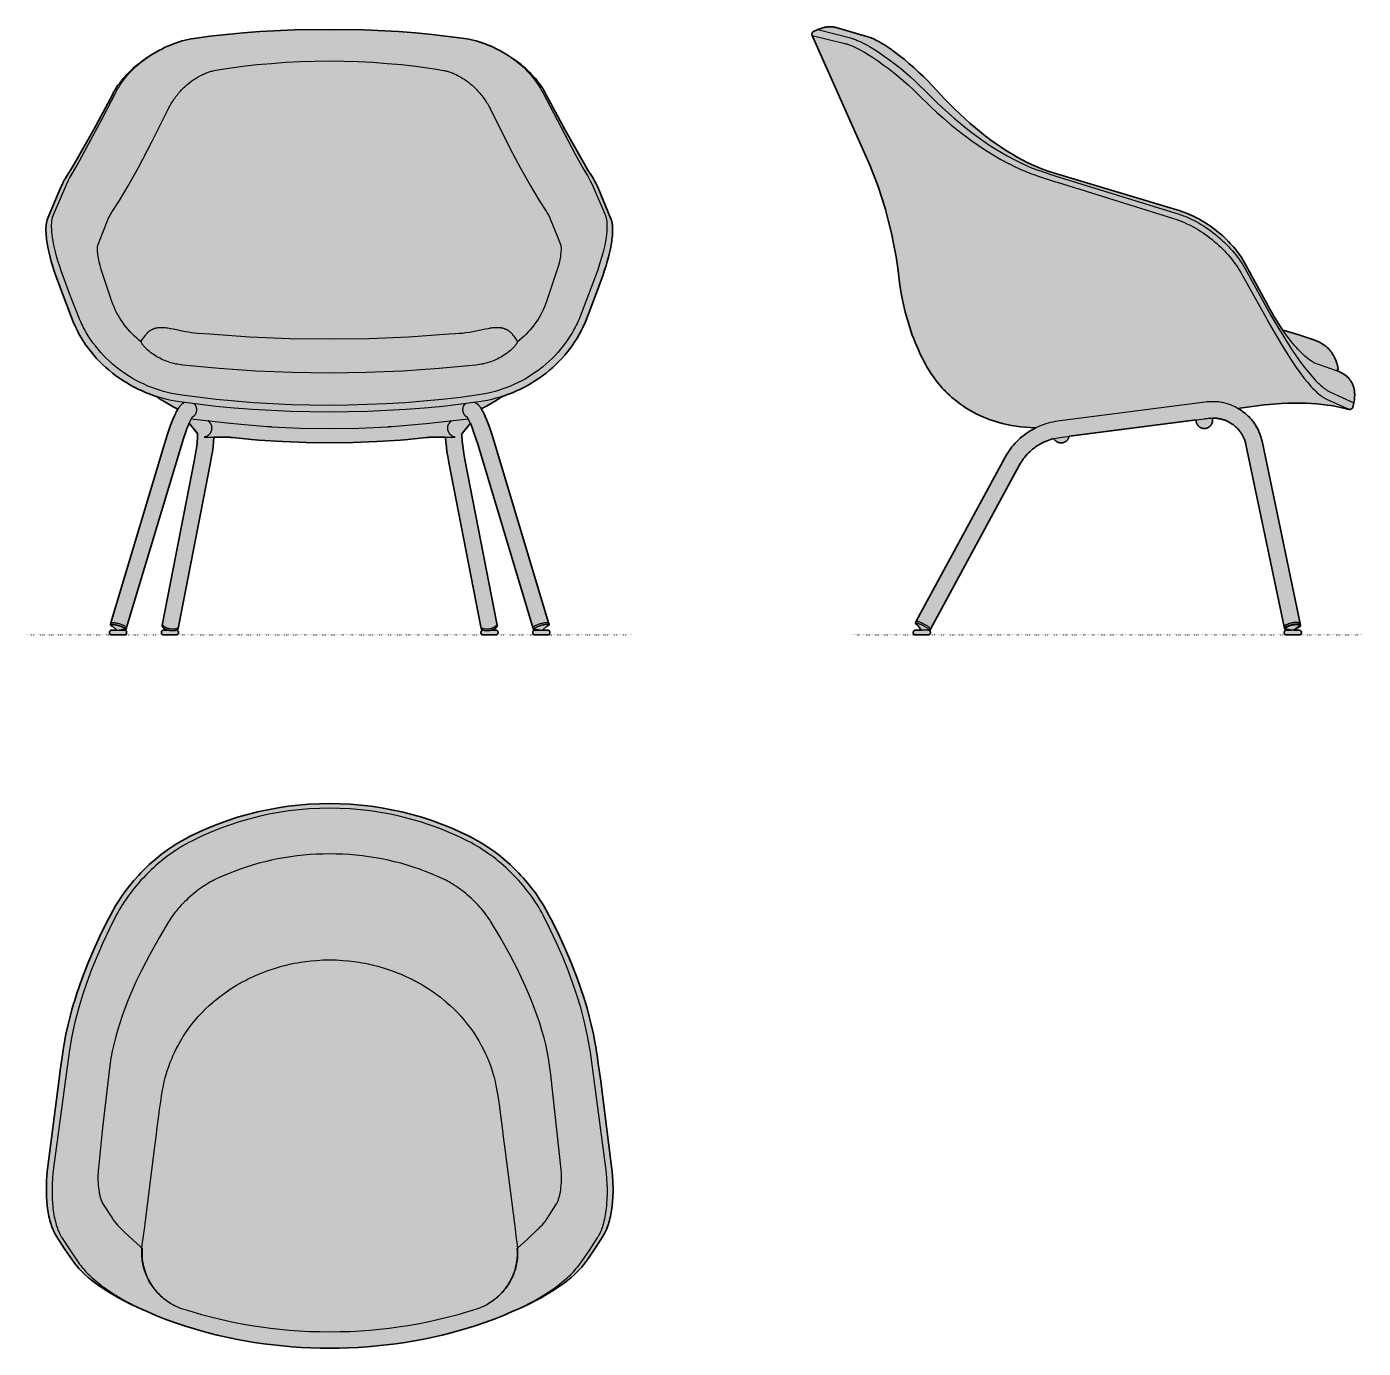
# Model space of a CAD drawing. Header units: millimetres. Extents: x 0 to 1796, y -958 to 817.
import ezdxf

# ---------------------------------------------------------------- set-up
doc = ezdxf.new("R2010")
doc.units = ezdxf.units.MM
doc.linetypes.add('Dots', pattern=[1, 0, -1])
doc.layers.add('Blocks', color=7, linetype='Continuous')
doc.layers.add('Blocks$Fill', color=7, linetype='Continuous', true_color=0xffffff)
for name, color, linetype, lineweight, true_color in [('Blocks$Inner', 7, 'Continuous', 25, 0x007f00), ('Blocks$Outline', 7, 'Continuous', 35, 0xff3f3f), ('Groud', 7, 'Dots', 25, 0x243775)]:
    doc.layers.add(name, color=color, linetype=linetype, lineweight=lineweight, true_color=true_color)

# ---------------------------------------------------------------- blocks, each defined once
blk = doc.blocks.new('AAL 87 Lounge Chair Side')
at = {"layer": 'Blocks$Fill'}
blk.add_hatch(color=256, dxfattribs=at).paths.add_polyline_path([(-45.5, 813), (-42.8, 814.1), (-41.4, 814.6), (-40, 815), (-38.7, 815.4), (-37.4, 815.8), (-36.1, 816.1), (-35.4, 816.2), (-34.8, 816.3), (-33.5, 816.5), (-32.9, 816.6), (-32.2, 816.7), (-31.6, 816.7), (-31, 816.8), (-30.3, 816.8), (-29.7, 816.9), (-29.1, 816.9), (-28.4, 816.9), (-27.8, 816.8), (-27.2, 816.8), (-26.6, 816.8), (-26, 816.7), (-25.3, 816.7), (-24.7, 816.6), (-23.9, 816.5), (-23.2, 816.3), (-22.4, 816.2), (-21.6, 816), (-20.6, 815.7), (20.9, 803.7), (23, 803), (25.2, 802.2), (27.4, 801.4), (29.7, 800.4), (31.9, 799.3), (34.3, 798.1), (36.6, 796.9), (39.1, 795.4), (41.6, 794), (44.2, 792.4), (46.8, 790.7), (52.3, 787), (58, 782.9), (64.1, 778.2), (70.6, 773.1), (77.1, 767.6), (83.6, 761.9), (90.1, 755.9), (96.4, 750), (102.4, 744), (108.9, 737.3), (138.5, 706.3), (145.5, 699.7), (152.5, 693.2), (159.3, 687.1), (166.3, 681.1), (177.4, 672.1), (187.2, 664.6), (194.2, 659.6), (201.1, 654.9), (208.2, 650.3), (215.1, 646), (222.6, 641.7), (229.1, 638.2), (235.2, 635), (240.9, 632.3), (246.7, 629.6), (249.5, 628.5), (255.2, 626.2), (265.4, 622.4), (272.5, 620.1), (441.2, 569.5), (444.4, 568.4), (447.6, 567.3), (450.7, 566.1), (453.8, 564.8), (457, 563.4), (460.1, 561.9), (463.2, 560.3), (466.3, 558.7), (469.4, 557), (472.5, 555.2), (475.6, 553.3), (478.6, 551.3), (481.6, 549.3), (484.6, 547.2), (487.5, 545.1), (490.3, 542.8), (493.1, 540.6), (495.9, 538.2), (498.6, 535.9), (501.3, 533.4), (503.8, 531), (506.3, 528.4), (508.8, 525.9), (511.2, 523.2), (513.4, 520.6), (515.6, 518), (517.7, 515.3), (519.8, 512.6), (521.7, 509.9), (523.6, 507.2), (525.3, 504.4), (527, 501.6), (550.1, 459), (567.9, 427.1), (573.9, 417.4), (578, 411.2), (579.1, 409.7), (619.6, 396.9), (623.1, 395.6), (624.6, 395), (626.2, 394.3), (627.8, 393.5), (629.3, 392.8), (630.8, 392), (632.2, 391.1), (633.6, 390.3), (634.9, 389.3), (635.6, 388.8), (636.2, 388.4), (637, 387.8), (637.7, 387.2), (638.4, 386.6), (639.1, 386), (639.8, 385.4), (640.4, 384.7), (641.1, 384.1), (641.7, 383.4), (642.3, 382.7), (642.9, 382), (643.5, 381.3), (644, 380.6), (644.6, 379.9), (645.1, 379.1), (645.7, 378.4), (646.2, 377.6), (646.7, 376.8), (647.1, 376), (647.6, 375.2), (648.1, 374.4), (648.5, 373.5), (648.9, 372.7), (649.3, 371.8), (649.7, 371), (650.1, 370), (650.5, 369.1), (650.8, 368.2), (651.1, 367.3), (651.4, 366.3), (651.7, 365.4), (652.3, 363.5), (653.8, 357.7), (653.8, 357.6), (653.8, 357.5), (653.8, 357.4), (653.8, 357.4), (653.8, 357.3), (653.8, 357.2), (653.7, 357.1), (653.7, 357), (653.7, 356.9), (653.7, 356.9), (653.6, 356.8), (653.6, 356.7), (653.5, 356.6), (653.5, 356.6), (653.5, 356.5), (653.4, 356.4), (653.4, 356.3), (653.3, 356.3), (653.3, 356.2), (653.2, 356.1), (653.1, 356.1), (653.1, 356), (653, 356), (653, 355.9), (652.9, 355.8), (652.8, 355.8), (652.8, 355.7), (652.7, 355.7), (652.6, 355.7), (652.5, 355.6), (652.5, 355.6), (652.4, 355.5), (652.3, 355.5), (652.2, 355.5), (652.1, 355.4), (652.1, 355.4), (652, 355.4), (651.9, 355.4), (651.8, 355.3), (651.7, 355.3), (651.6, 355.3), (651.6, 355.3), (651.5, 355.3), (651.4, 355.3), (651.3, 355.3), (651.2, 355.3), (653.9, 354.2), (654.8, 353.8), (655.7, 353.5), (656.5, 353.1), (657.3, 352.6), (658.1, 352.2), (658.9, 351.8), (659.7, 351.4), (660.4, 350.9), (661.1, 350.4), (661.8, 350), (662.5, 349.5), (663.2, 349), (663.9, 348.5), (664.5, 347.9), (665.2, 347.4), (665.8, 346.9), (666.4, 346.3), (666.9, 345.8), (667.5, 345.2), (668, 344.6), (668.5, 344), (669, 343.4), (669.5, 342.8), (670, 342.2), (670.4, 341.6), (670.9, 340.9), (671.3, 340.3), (671.7, 339.6), (672.1, 338.9), (672.4, 338.2), (672.8, 337.5), (673.1, 336.8), (673.4, 336.1), (673.7, 335.4), (674, 334.7), (674.2, 333.9), (674.4, 333.2), (674.7, 332.4), (674.9, 331.6), (675, 330.8), (675.2, 330), (675.3, 329.2), (675.5, 328.4), (675.6, 327.6), (675.7, 326.7), (675.8, 325.9), (675.8, 325), (675.8, 324.1), (675.9, 323.3), (675.9, 322.3), (675.9, 321.4), (675.8, 320.5), (675.8, 319.6), (675.7, 318.7), (675.6, 317.7), (675.4, 315.8), (675.1, 313.8), (674.7, 311.9), (673.6, 305.9), (673.5, 305.9), (673.5, 305.8), (673.5, 305.8), (673.5, 305.7), (673.5, 305.6), (673.5, 305.6), (673.4, 305.5), (673.4, 305.5), (673.4, 305.4), (673.3, 305.3), (673.3, 305.3), (673.3, 305.2), (673.3, 305.1), (673.2, 305.1), (673.2, 305), (673.1, 305), (673.1, 304.9), (673.1, 304.9), (673, 304.8), (673, 304.7), (672.9, 304.7), (672.9, 304.6), (672.8, 304.6), (672.8, 304.5), (672.7, 304.5), (672.7, 304.4), (672.6, 304.4), (672.6, 304.3), (672.5, 304.2), (672.5, 304.2), (672.4, 304.1), (672.3, 304), (672.1, 303.9), (672, 303.8), (671.9, 303.8), (671.7, 303.7), (671.6, 303.6), (671.4, 303.5), (671.3, 303.4), (671.1, 303.3), (670.9, 303.3), (670.8, 303.2), (670.6, 303.1), (670.4, 303.1), (670.3, 303), (670.1, 303), (669.9, 302.9), (668.9, 303), (668, 303.2), (667.1, 303.3), (666.4, 303.4), (664.9, 303.7), (643.7, 308), (639.1, 308.7), (632.4, 309.6), (625.1, 310.3), (618, 310.8), (610.8, 311.2), (602.6, 311.3), (594.5, 311.3), (585.7, 311.1), (577, 310.8), (561.1, 309.7), (554.6, 309.1), (548.1, 308.3), (519, 304.3), (521.1, 303.1), (522.5, 302.2), (523.9, 301.3), (525.3, 300.3), (526.6, 299.3), (527.9, 298.3), (529.2, 297.3), (530.4, 296.2), (531.6, 295.1), (532.8, 293.9), (534, 292.8), (535.1, 291.6), (536.2, 290.4), (537.3, 289.2), (538.3, 287.9), (539.3, 286.6), (540.3, 285.3), (541.2, 284), (542.1, 282.7), (542.9, 281.3), (543.7, 280), (544.5, 278.6), (545.3, 277.3), (546, 275.9), (546.6, 274.5), (547.3, 273), (547.9, 271.6), (548.4, 270.2), (548.9, 268.8), (549.4, 267.4), (549.9, 266), (550.3, 264.6), (550.7, 263.1), (551, 261.7), (602.8, 15.4), (602.8, 15.3), (603.3, 13), (603.3, 13), (603.3, 12.9), (603.3, 12.9), (603.3, 12.9), (603.3, 12.9), (603.3, 12.9), (603.3, 12.9), (603.3, 12.8), (603.3, 12.8), (603.3, 12.8), (603.3, 12.8), (603.3, 12.8), (603.3, 12.8), (603.3, 12.7), (603.3, 12.7), (603.3, 12.7), (603.3, 12.7), (603.3, 12.7), (603.3, 12.6), (603.3, 12.6), (603.3, 12.6), (603.3, 12.6), (603.3, 12.5), (603.3, 12.5), (603.3, 12.5), (603.2, 12.4), (603.2, 12.4), (603.2, 12.3), (603.2, 12.3), (603.2, 12.3), (603.2, 12.2), (603.1, 12.2), (603.1, 12.1), (603.1, 12.1), (603.1, 12.1), (603, 12), (603, 12), (603, 11.9), (602.9, 11.9), (602.9, 11.8), (602.9, 11.8), (602.8, 11.7), (602.7, 11.6), (602.6, 11.5), (602.5, 11.5), (602.4, 11.4), (602.3, 11.3), (602.2, 11.2), (602.1, 11.1), (602, 11), (601.8, 10.9), (601.6, 10.7), (601.3, 10.6), (601, 10.4), (600.7, 10.2), (600.3, 10), (600, 9.9), (599.6, 9.7), (599.2, 9.5), (598.5, 9.2), (597.7, 8.9), (594.2, 6.5), (601.2, 6.5), (601.4, 6.5), (601.5, 6.5), (601.6, 6.5), (601.7, 6.5), (601.8, 6.5), (601.9, 6.4), (602, 6.4), (602.1, 6.4), (602.2, 6.3), (602.3, 6.3), (602.4, 6.3), (602.5, 6.2), (602.6, 6.2), (602.7, 6.1), (602.8, 6.1), (602.9, 6), (602.9, 6), (603, 5.9), (603.1, 5.8), (603.2, 5.8), (603.3, 5.7), (603.3, 5.6), (603.4, 5.6), (603.5, 5.5), (603.5, 5.4), (603.6, 5.3), (603.7, 5.2), (603.7, 5.2), (603.8, 5.1), (603.8, 5), (603.9, 4.9), (603.9, 4.8), (604, 4.7), (604, 4.6), (604, 4.5), (604.1, 4.4), (604.1, 4.3), (604.1, 4.2), (604.1, 4.1), (604.2, 4), (604.2, 3.9), (604.2, 3.8), (604.2, 3.7), (604.2, 3.6), (604.2, 3.5), (604.2, 2.9), (604.2, 2.8), (604.2, 2.7), (604.2, 2.6), (604.2, 2.5), (604.1, 2.4), (604.1, 2.3), (604.1, 2.2), (604.1, 2.1), (604, 2), (604, 1.9), (604, 1.8), (603.9, 1.7), (603.9, 1.6), (603.8, 1.5), (603.8, 1.5), (603.7, 1.4), (603.7, 1.3), (603.6, 1.2), (603.5, 1.1), (603.5, 1), (603.4, 1), (603.3, 0.9), (603.3, 0.8), (603.2, 0.8), (603.1, 0.7), (603, 0.6), (602.9, 0.6), (602.9, 0.5), (602.8, 0.5), (602.7, 0.4), (602.6, 0.4), (602.5, 0.3), (602.4, 0.3), (602.3, 0.2), (602.2, 0.2), (602.1, 0.2), (602, 0.1), (601.9, 0.1), (601.8, 0.1), (601.7, 0.1), (601.6, 0), (601.5, 0), (601.4, 0), (601.3, 0), (601.2, 0), (584.1, 0), (584, 0), (583.9, 0), (583.8, 0), (583.7, 0.1), (583.6, 0.1), (583.5, 0.1), (583.4, 0.1), (583.3, 0.2), (583.2, 0.2), (583.1, 0.2), (583, 0.3), (582.9, 0.3), (582.8, 0.4), (582.7, 0.4), (582.6, 0.5), (582.6, 0.5), (582.5, 0.6), (582.4, 0.6), (582.3, 0.7), (582.2, 0.8), (582.2, 0.8), (582.1, 0.9), (582, 1), (581.9, 1), (581.9, 1.1), (581.8, 1.2), (581.8, 1.3), (581.7, 1.4), (581.6, 1.5), (581.6, 1.5), (581.5, 1.6), (581.5, 1.7), (581.5, 1.8), (581.4, 1.9), (581.4, 2), (581.3, 2.1), (581.3, 2.2), (581.3, 2.3), (581.3, 2.4), (581.3, 2.5), (581.2, 2.6), (581.2, 2.7), (581.2, 2.8), (581.2, 2.9), (581.2, 3), (581.2, 3.6), (581.2, 3.7), (581.2, 3.8), (581.2, 3.9), (581.3, 4), (581.3, 4.1), (581.3, 4.2), (581.3, 4.3), (581.3, 4.4), (581.4, 4.5), (581.4, 4.6), (581.5, 4.7), (581.5, 4.8), (581.5, 4.9), (581.6, 5), (581.6, 5.1), (581.7, 5.2), (581.8, 5.2), (581.8, 5.3), (581.9, 5.4), (581.9, 5.5), (582, 5.6), (582.1, 5.6), (582.2, 5.7), (582.2, 5.8), (582.3, 5.8), (582.4, 5.9), (582.5, 6), (582.6, 6), (582.6, 6.1), (582.7, 6.1), (582.8, 6.2), (582.9, 6.2), (583, 6.3), (583.1, 6.3), (583.2, 6.3), (583.3, 6.4), (583.4, 6.4), (583.5, 6.4), (583.6, 6.5), (583.7, 6.5), (583.8, 6.5), (583.9, 6.5), (584, 6.5), (584.1, 6.5), (584.2, 6.5), (591.1, 6.5), (588.6, 7), (587.5, 7), (587, 6.9), (586.5, 6.9), (586.1, 6.9), (585.6, 7), (585.2, 7), (584.8, 7), (584.4, 7.1), (584.2, 7.1), (584.1, 7.1), (583.9, 7.2), (583.8, 7.2), (583.6, 7.2), (583.5, 7.3), (583.3, 7.3), (583.2, 7.3), (583.1, 7.4), (582.9, 7.4), (582.8, 7.5), (582.7, 7.5), (582.6, 7.6), (582.6, 7.6), (582.5, 7.6), (582.5, 7.6), (582.4, 7.7), (582.4, 7.7), (582.4, 7.7), (582.3, 7.7), (582.3, 7.8), (582.2, 7.8), (582.2, 7.8), (582.2, 7.9), (582.1, 7.9), (582.1, 7.9), (582.1, 7.9), (582, 8), (582, 8), (582, 8), (582, 8.1), (581.9, 8.1), (581.9, 8.1), (581.9, 8.1), (581.9, 8.1), (581.9, 8.2), (581.9, 8.2), (581.9, 8.2), (581.9, 8.2), (581.9, 8.2), (581.8, 8.2), (581.8, 8.3), (581.8, 8.3), (581.8, 8.3), (581.8, 8.3), (581.8, 8.3), (581.8, 8.3), (581.8, 8.4), (581.8, 8.4), (581.8, 8.4), (581.8, 8.4), (581.8, 8.4), (581.8, 8.5), (581.8, 8.5), (581.8, 8.5), (581.3, 10.8), (529.4, 257.6), (529.1, 258.6), (528.8, 259.6), (528.5, 260.5), (528.2, 261.4), (527.9, 262.4), (527.5, 263.3), (527.1, 264.3), (526.7, 265.2), (526.2, 266.1), (525.8, 267.1), (525.3, 268), (524.7, 268.9), (524.2, 269.8), (523.7, 270.7), (523.1, 271.6), (522.4, 272.5), (521.8, 273.3), (521.1, 274.2), (520.4, 275), (519.7, 275.8), (519, 276.6), (518.3, 277.4), (517.5, 278.2), (516.7, 279), (515.8, 279.7), (515, 280.4), (514.1, 281.1), (513.3, 281.8), (512.4, 282.5), (511.5, 283.1), (510.5, 283.7), (509.6, 284.3), (508.6, 284.9), (507.6, 285.5), (506.6, 286), (505.6, 286.5), (504.6, 287), (503.6, 287.5), (502.6, 287.9), (501.5, 288.3), (500.5, 288.7), (499.4, 289), (498.3, 289.4), (497.3, 289.7), (496.2, 289.9), (495.1, 290.2), (493.9, 290.4), (492.7, 290.7), (491.4, 290.8), (490.2, 291), (488.7, 291.2), (487.2, 291.3), (485.6, 291.3), (484.9, 291.3), (484.9, 287.9), (484.9, 287.5), (484.8, 287.1), (484.8, 286.8), (484.7, 286.4), (484.7, 286), (484.6, 285.7), (484.5, 285.3), (484.4, 284.9), (484.3, 284.6), (484.1, 284.2), (484, 283.9), (483.8, 283.6), (483.7, 283.2), (483.5, 282.9), (483.3, 282.6), (483.1, 282.2), (482.9, 281.9), (482.7, 281.6), (482.4, 281.3), (482.2, 281), (481.9, 280.8), (481.7, 280.5), (481.4, 280.2), (481.1, 280), (480.8, 279.7), (480.5, 279.5), (480.2, 279.3), (479.9, 279.1), (479.6, 278.9), (479.3, 278.7), (478.9, 278.5), (478.6, 278.3), (478.3, 278.2), (477.9, 278), (477.6, 277.9), (477.2, 277.8), (476.9, 277.7), (476.5, 277.6), (476.1, 277.5), (475.8, 277.4), (475.4, 277.4), (475, 277.3), (474.6, 277.3), (474.3, 277.3), (473.9, 277.3), (473.5, 277.3), (473.1, 277.3), (472.8, 277.3), (472.4, 277.4), (472, 277.4), (471.6, 277.5), (471.3, 277.6), (470.9, 277.7), (470.6, 277.8), (470.2, 277.9), (469.9, 278), (469.5, 278.2), (469.2, 278.3), (468.8, 278.5), (468.5, 278.7), (468.2, 278.9), (467.9, 279.1), (467.5, 279.3), (467.2, 279.5), (466.9, 279.7), (466.7, 280), (466.4, 280.2), (466.1, 280.5), (465.8, 280.8), (465.6, 281), (465.4, 281.3), (465.1, 281.6), (464.9, 281.9), (464.7, 282.2), (464.5, 282.6), (464.3, 282.9), (464.1, 283.2), (464, 283.6), (463.8, 283.9), (463.7, 284.2), (463.5, 284.6), (463.4, 284.9), (463.3, 285.3), (463.2, 285.7), (463.1, 286), (463, 286.4), (463, 286.8), (462.9, 287.1), (462.9, 287.5), (462.9, 287.9), (462.9, 288.3), (462.9, 289), (292.3, 266.8), (292.1, 266.1), (292, 265.7), (291.9, 265.3), (291.7, 265), (291.6, 264.6), (291.4, 264.3), (291.3, 264), (291.1, 263.6), (290.9, 263.3), (290.7, 263), (290.5, 262.7), (290.3, 262.3), (290.1, 262), (289.8, 261.8), (289.6, 261.5), (289.3, 261.2), (289, 260.9), (288.7, 260.7), (288.5, 260.4), (288.2, 260.2), (287.9, 260), (287.5, 259.8), (287.2, 259.6), (286.9, 259.4), (286.6, 259.2), (286.2, 259), (285.9, 258.9), (285.5, 258.7), (285.2, 258.6), (284.8, 258.5), (284.5, 258.3), (284.1, 258.2), (283.7, 258.2), (283.4, 258.1), (283, 258), (282.6, 258), (282.2, 258), (281.8, 257.9), (281.5, 257.9), (281.1, 257.9), (280.7, 258), (280.3, 258), (279.9, 258), (279.6, 258.1), (279.2, 258.2), (278.8, 258.3), (278.5, 258.4), (278.1, 258.5), (277.7, 258.6), (277.4, 258.7), (277, 258.9), (276.7, 259), (276.3, 259.2), (276, 259.4), (275.7, 259.6), (275.3, 259.8), (275, 260), (274.7, 260.2), (274.4, 260.5), (274.1, 260.7), (273.9, 261), (273.6, 261.3), (273.3, 261.5), (273.1, 261.8), (272.8, 262.1), (272.6, 262.4), (272.4, 262.7), (272.2, 263), (272, 263.4), (271.8, 263.7), (267.3, 262.5), (265, 261.7), (262.6, 260.8), (260.3, 259.9), (258, 258.8), (255.8, 257.7), (253.6, 256.5), (251.4, 255.3), (249.3, 253.9), (247.2, 252.5), (245.2, 251), (243.2, 249.5), (241.3, 247.8), (239.4, 246.1), (237.6, 244.4), (235.9, 242.6), (234.2, 240.7), (232.6, 238.8), (231.1, 236.8), (229.6, 234.8), (228.2, 232.7), (226.9, 230.5), (225.7, 228.4), (106.2, 7.8), (105.1, 5.7), (105, 5.6), (105.1, 5.5), (105.2, 5.4), (105.2, 5.3), (105.3, 5.2), (105.3, 5.1), (105.4, 5.1), (105.5, 5), (105.5, 4.9), (105.5, 4.8), (105.6, 4.7), (105.6, 4.6), (105.7, 4.5), (105.7, 4.4), (105.7, 4.3), (105.8, 4.2), (105.8, 4.1), (105.8, 4), (105.8, 3.9), (105.8, 3.8), (105.8, 3.7), (105.8, 3.6), (105.8, 3.5), (105.8, 2.9), (105.8, 2.8), (105.8, 2.7), (105.8, 2.6), (105.8, 2.5), (105.8, 2.4), (105.8, 2.3), (105.7, 2.2), (105.7, 2.1), (105.7, 2), (105.6, 1.9), (105.6, 1.8), (105.5, 1.7), (105.5, 1.6), (105.5, 1.5), (105.4, 1.4), (105.3, 1.4), (105.3, 1.3), (105.2, 1.2), (105.2, 1.1), (105.1, 1), (105, 1), (105, 0.9), (104.9, 0.8), (104.8, 0.7), (104.7, 0.7), (104.7, 0.6), (104.6, 0.5), (104.5, 0.5), (104.4, 0.4), (104.3, 0.4), (104.2, 0.3), (104.1, 0.3), (104, 0.2), (103.9, 0.2), (103.8, 0.2), (103.7, 0.1), (103.6, 0.1), (103.6, 0.1), (103.5, 0.1), (103.3, 0), (103.2, 0), (103.1, 0), (103, 0), (102.9, 0), (102.8, 0), (85.7, 0), (85.6, 0), (85.5, 0), (85.4, 0), (85.3, 0), (85.2, 0.1), (85.1, 0.1), (85, 0.1), (84.9, 0.1), (84.8, 0.2), (84.7, 0.2), (84.6, 0.2), (84.6, 0.3), (84.5, 0.3), (84.4, 0.4), (84.3, 0.4), (84.2, 0.5), (84.1, 0.5), (84, 0.6), (83.9, 0.7), (83.9, 0.7), (83.8, 0.8), (83.7, 0.9), (83.6, 1), (83.6, 1), (83.5, 1.1), (83.4, 1.2), (83.4, 1.3), (83.3, 1.4), (83.3, 1.4), (83.2, 1.5), (83.2, 1.6), (83.1, 1.7), (83.1, 1.8), (83, 1.9), (83, 2), (83, 2.1), (83, 2.2), (82.9, 2.3), (82.9, 2.4), (82.9, 2.5), (82.9, 2.6), (82.9, 2.7), (82.8, 2.8), (82.8, 2.9), (82.8, 3), (82.8, 3.6), (82.8, 3.7), (82.9, 3.8), (82.9, 3.9), (82.9, 4), (82.9, 4.1), (82.9, 4.2), (83, 4.3), (83, 4.4), (83, 4.5), (83, 4.6), (83.1, 4.7), (83.1, 4.8), (83.2, 4.9), (83.2, 5), (83.3, 5.1), (83.3, 5.1), (83.4, 5.2), (83.4, 5.3), (83.5, 5.4), (83.6, 5.5), (83.6, 5.5), (83.7, 5.6), (83.8, 5.7), (83.9, 5.8), (83.9, 5.8), (84, 5.9), (84.1, 6), (84.2, 6), (84.3, 6.1), (84.4, 6.1), (84.5, 6.2), (84.6, 6.2), (84.6, 6.3), (84.7, 6.3), (84.8, 6.3), (84.9, 6.4), (85, 6.4), (85.1, 6.4), (85.2, 6.4), (85.3, 6.5), (85.4, 6.5), (85.5, 6.5), (85.6, 6.5), (85.7, 6.5), (85.8, 6.5), (93.8, 6.5), (93.4, 6.5), (89.4, 12.4), (88, 13.4), (87.6, 13.7), (87.3, 14), (86.9, 14.3), (86.6, 14.5), (86.5, 14.7), (86.4, 14.8), (86.3, 14.9), (86.2, 15), (86.1, 15.1), (86, 15.3), (86, 15.3), (85.9, 15.4), (85.9, 15.4), (85.9, 15.4), (85.8, 15.5), (85.8, 15.5), (85.8, 15.6), (85.8, 15.6), (85.7, 15.7), (85.7, 15.7), (85.7, 15.7), (85.7, 15.7), (85.7, 15.7), (85.7, 15.8), (85.7, 15.8), (85.7, 15.8), (85.7, 15.8), (85.7, 15.8), (85.7, 15.9), (85.7, 15.9), (85.7, 15.9), (85.7, 15.9), (85.7, 15.9), (85.7, 15.9), (85.7, 16), (85.7, 16), (85.7, 16), (85.7, 16), (85.7, 16), (85.7, 16), (85.7, 16), (85.7, 16), (85.7, 16), (85.7, 16), (85.7, 16), (85.7, 16.1), (85.7, 16.1), (85.7, 16.1), (85.7, 16.1), (85.7, 16.1), (85.7, 16.1), (85.7, 16.1), (85.7, 16.1), (85.7, 16.1), (85.7, 16.1), (85.7, 16.1), (85.7, 16.1), (85.7, 16.1), (85.7, 16.1), (85.7, 16.1), (85.7, 16.2), (86.9, 18.3), (208, 241.7), (209.7, 244.5), (211.5, 247.2), (213.4, 249.9), (215.4, 252.5), (217.5, 255), (219.7, 257.4), (221.9, 259.8), (224.3, 262.1), (226.7, 264.3), (229.2, 266.4), (231.8, 268.5), (234.4, 270.4), (237.1, 272.3), (239.9, 274), (242.7, 275.7), (245.6, 277.2), (247.5, 278.2), (233.5, 279), (227.2, 279.6), (220.9, 280.4), (214.7, 281.4), (208.6, 282.6), (202.5, 284), (198, 285.2), (193.6, 286.5), (189.2, 288), (184.8, 289.5), (180.6, 291.1), (176.4, 292.9), (172.2, 294.7), (168.1, 296.7), (164.2, 298.8), (160.2, 301), (156.3, 303.3), (152.5, 305.6), (148.9, 308.1), (145.2, 310.7), (141.7, 313.4), (138.2, 316.1), (134.8, 319), (131.6, 321.9), (128.3, 324.9), (125.1, 328.1), (123.5, 329.8), (121.9, 331.5), (120.3, 333.3), (118.8, 335.1), (115.7, 338.8), (112.7, 342.6), (109.9, 346.6), (107.1, 350.8), (104.3, 355), (101.7, 359.4), (99.1, 363.9), (96.6, 368.5), (94.2, 373.2), (91.9, 378), (89.7, 382.8), (87.5, 387.7), (85.5, 392.7), (83.5, 397.7), (81.6, 402.8), (78.1, 413), (74.9, 423.3), (72.1, 433.6), (69.6, 443.9), (67.5, 454), (65.8, 463.9), (64.4, 473.5), (59.8, 507.7), (56.9, 523.7), (53.6, 539.5), (49.8, 555.5), (45.5, 571.3), (40.7, 587), (35.5, 602.5), (32.1, 611.7), (28.6, 620.8), (24.9, 629.9), (-53, 805.4), (-53.1, 805.5), (-53.1, 805.6), (-53.2, 805.8), (-53.2, 805.9), (-53.2, 806), (-53.3, 806.2), (-53.3, 806.3), (-53.3, 806.5), (-53.3, 806.6), (-53.3, 806.7), (-53.3, 806.9), (-53.3, 807), (-53.3, 807.2), (-53.3, 807.3), (-53.3, 807.4), (-53.3, 807.6), (-53.2, 807.7), (-53.2, 807.8), (-53.2, 808), (-53.1, 808.1), (-53.1, 808.2), (-53, 808.4), (-53, 808.5), (-52.9, 808.6), (-52.9, 808.8), (-52.8, 808.9), (-52.7, 809), (-52.7, 809.1), (-52.6, 809.2), (-52.5, 809.3), (-52.4, 809.4), (-52.3, 809.6), (-52.2, 809.7), (-52.1, 809.8), (-52, 809.8), (-51.9, 809.9), (-51.8, 810), (-51.7, 810.1), (-51.6, 810.2), (-51.5, 810.3), (-51.3, 810.3), (-51.2, 810.4), (-51.1, 810.5), (-51, 810.5)], flags=0)
at = {"layer": 'Blocks$Inner'}
for p, q in [((662.9, 349.2), (663.6, 348.7)), ((524.9, 305.2), (519, 304.3)), ((239.9, 278.5), (247.5, 278.2))]:
    blk.add_line(p, q, dxfattribs=at)
for points in [[(-45.5, 813), (-51, 810.5), (-51.1, 810.5), (-51.2, 810.4), (-51.3, 810.3), (-51.5, 810.3), (-51.6, 810.2), (-51.7, 810.1), (-51.8, 810), (-51.9, 809.9), (-52, 809.8), (-52.1, 809.8), (-52.2, 809.7), (-52.3, 809.6), (-52.4, 809.4), (-52.5, 809.3), (-52.6, 809.2), (-52.7, 809.1), (-52.7, 809), (-52.8, 808.9), (-52.9, 808.8), (-52.9, 808.6), (-53, 808.5), (-53, 808.4), (-53.1, 808.2), (-53.1, 808.1), (-53.2, 808), (-53.2, 807.8), (-53.2, 807.7), (-53.3, 807.6), (-53.3, 807.4), (-53.3, 807.3), (-53.3, 807.2), (-53.3, 807), (-53.3, 806.9), (-53.3, 806.7), (-53.3, 806.6), (-53.3, 806.5), (-53.3, 806.3), (-53.3, 806.2), (-53.2, 806), (-53.2, 805.9), (-53.2, 805.8), (-53.1, 805.6), (-53.1, 805.5), (-53, 805.4), (-53, 805.2), (24.9, 629.9), (28.6, 620.8), (32.1, 611.7), (35.5, 602.5), (40.7, 587), (45.5, 571.3), (49.8, 555.5), (53.6, 539.5), (56.9, 523.7), (59.8, 507.7), (62, 492.8), (64.4, 473.5), (65.8, 463.9), (67.5, 454), (69.6, 443.9), (72.1, 433.6), (74.9, 423.3), (78.1, 413), (81.6, 402.8), (83.5, 397.7), (85.5, 392.7), (87.5, 387.7), (89.7, 382.8), (91.9, 378), (94.2, 373.2), (96.6, 368.5), (99.1, 363.9), (101.7, 359.4), (104.3, 355), (107.1, 350.8), (109.9, 346.6), (112.7, 342.6), (115.7, 338.8), (118.8, 335.1), (120.3, 333.3), (121.9, 331.5), (123.5, 329.8), (125.1, 328.1), (126.7, 326.5), (128.3, 324.9), (131.6, 321.9), (134.8, 319), (138.2, 316.1), (141.7, 313.4), (145.2, 310.7), (148.9, 308.1), (152.5, 305.6), (156.3, 303.3), (160.2, 301), (164.2, 298.8), (168.1, 296.7), (172.2, 294.7), (176.4, 292.9), (180.6, 291.1), (184.8, 289.5), (189.2, 288), (193.6, 286.5), (198, 285.2), (202.5, 284), (208.6, 282.6), (214.7, 281.4), (220.9, 280.4), (227.2, 279.6), (233.5, 279), (239.9, 278.5)], [(621.1, 365.7), (621, 365.8), (620.8, 365.8), (620.4, 366.1), (620, 366.3), (619.6, 366.6), (618.6, 367.1), (617.7, 367.8), (616.7, 368.5), (615.6, 369.2), (613.5, 370.9), (611.2, 372.7), (609, 374.6), (606.7, 376.7), (604.5, 378.9), (602.2, 381.1), (599.9, 383.5), (597.6, 385.9), (595.4, 388.5), (593.1, 391.1), (590.9, 393.8), (586.4, 399.5), (582.2, 405.1), (578, 411.2), (573.9, 417.4), (567.9, 427.1), (561.8, 437.6), (550.1, 459), (527, 501.6), (525.3, 504.4), (523.6, 507.2), (521.7, 509.9), (519.8, 512.6), (517.7, 515.3), (515.6, 518), (513.4, 520.6), (511.2, 523.2), (508.8, 525.9), (506.3, 528.4), (503.8, 531), (501.3, 533.4), (498.6, 535.9), (495.9, 538.2), (493.1, 540.6), (490.3, 542.8), (487.5, 545.1), (484.6, 547.2), (481.6, 549.3), (478.6, 551.3), (475.6, 553.3), (472.5, 555.2), (469.4, 557), (466.3, 558.7), (463.2, 560.3), (460.1, 561.9), (457, 563.4), (453.8, 564.8), (450.7, 566.1), (447.6, 567.3), (444.4, 568.4), (441.2, 569.5), (272.5, 620.1), (265.4, 622.4), (255.2, 626.2), (249.5, 628.5), (246.7, 629.6), (240.9, 632.3), (235.2, 635), (229.1, 638.2), (222.6, 641.7), (215.1, 646), (208.2, 650.3), (201.1, 654.9), (194.2, 659.6), (187.2, 664.6), (177.4, 672.1), (166.3, 681.1), (159.3, 687.1), (152.5, 693.2), (145.5, 699.7), (138.5, 706.3), (124.9, 720.1), (108.9, 737.3), (102.4, 744), (96.4, 750), (90.1, 755.9), (83.6, 761.9), (77.1, 767.6), (70.6, 773.1), (64.1, 778.2), (58, 782.9), (52.3, 787), (46.8, 790.7), (44.2, 792.4), (41.6, 794), (39.1, 795.4), (36.6, 796.9), (34.3, 798.1), (31.9, 799.3), (29.7, 800.4), (27.4, 801.4), (25.2, 802.2), (23, 803), (20.9, 803.7), (18.8, 804.4), (-20.6, 815.7), (-21.6, 816), (-22.4, 816.2), (-23.2, 816.3), (-23.9, 816.5), (-24.7, 816.6), (-25.3, 816.7), (-26, 816.7), (-26.6, 816.8), (-27.2, 816.8), (-27.8, 816.8), (-28.4, 816.9), (-29.1, 816.9), (-29.7, 816.9), (-30.3, 816.8), (-31, 816.8), (-31.6, 816.7), (-32.2, 816.7), (-32.9, 816.6), (-33.5, 816.5), (-34.8, 816.3), (-35.4, 816.2), (-36.1, 816.1), (-37.4, 815.8), (-38.7, 815.4), (-40, 815), (-41.4, 814.6), (-42.8, 814.1), (-44.1, 813.5), (-45.5, 813), (-1.6, 801.8), (-0.5, 801.5), (0.6, 801.2), (1.6, 800.8), (2.7, 800.5), (4, 800), (5.2, 799.5), (7.7, 798.5), (10.2, 797.5), (12.6, 796.4), (15.4, 795), (18.2, 793.5), (21.1, 791.9), (24, 790.2), (30.7, 786.2), (36.9, 782.2), (43.9, 777.3), (51.2, 772.1), (58.4, 766.6), (65.5, 761), (72.5, 755.2), (79.2, 749.4), (85.7, 743.4), (91.8, 737.7), (97.5, 732), (113.9, 715.7), (121.9, 708.2), (130, 700.8), (137.9, 693.9), (145.9, 687.2), (154, 680.6), (161.9, 674.5), (169.9, 668.5), (178, 662.8), (185.8, 657.5), (193.7, 652.4), (201.3, 647.9), (209, 643.5), (218.4, 638.4), (225.6, 634.8), (230.2, 632.6), (234.9, 630.5), (239.6, 628.4), (246.6, 625.7), (254.6, 622.7), (273, 616.7), (435.4, 566.7), (438.9, 565.6), (442.3, 564.4), (445.7, 563.1), (449, 561.8), (452.6, 560.2), (456, 558.6), (459.5, 556.9), (462.8, 555.1), (466.2, 553.3), (469.5, 551.3), (472.7, 549.3), (476, 547.2), (479.3, 545), (482.6, 542.6), (485.8, 540.2), (488.9, 537.7), (492, 535.2), (495.1, 532.6), (498, 529.9), (501, 527.2), (503.6, 524.5), (506.3, 521.8), (508.8, 519.1), (511.4, 516.2), (513.8, 513.4), (516.1, 510.5), (518.4, 507.5), (520.6, 504.5), (522.6, 501.6), (524.5, 498.7), (526.3, 495.7), (528.1, 492.6), (563.4, 429.1), (574.7, 409.6), (586.4, 390.8), (592, 382.3), (597.8, 373.8), (603.3, 366.2), (608.6, 359.2), (613.7, 352.9), (618.6, 347.1), (621, 344.4), (623.4, 341.8), (625.6, 339.6), (627.9, 337.5), (629.9, 335.5), (632.1, 333.7), (634.1, 332), (635.1, 331.2), (636.1, 330.4), (637.1, 329.8), (638, 329.1), (639, 328.5), (640, 327.9), (640.9, 327.3), (641.8, 326.8), (642.7, 326.4), (643.6, 325.9), (674.7, 311.9)], [(-53, 805.2), (-8.9, 794.3), (-7.7, 794), (-6.5, 793.7), (-4.7, 793.1), (-2.9, 792.5), (-1.1, 791.8), (0.8, 791), (3.4, 789.9), (6, 788.6), (8.7, 787.3), (11.7, 785.7), (14.6, 784.2), (17.5, 782.5), (23.6, 778.8), (28.3, 775.8), (36.1, 770.6), (42.6, 765.9), (49.2, 761), (58.2, 754), (69.1, 744.8), (76, 738.8), (82.7, 732.5), (89.4, 726), (106.1, 709.6), (114.6, 701.7), (123.4, 693.9), (132.3, 686.2), (141.4, 678.8), (150.7, 671.5), (160.2, 664.4), (169.9, 657.6), (179.9, 651), (190.1, 644.7), (200.5, 638.7), (209.8, 633.7), (210.5, 633.3), (210.8, 633.2), (211.1, 633), (218.7, 629.2), (226.3, 625.6), (234, 622.3), (241.9, 619.3), (244.8, 618.2), (250.6, 616.2), (274, 608.6), (276.3, 607.9), (297.5, 601.4), (303.3, 599.6), (304, 599.4), (315, 595.9), (432.3, 559.4), (435.8, 558.3), (439.3, 557.1), (442.8, 555.7), (446.2, 554.3), (450.5, 552.3), (454.8, 550.2), (459.6, 547.7), (462.8, 545.9), (466.1, 543.9), (469.2, 541.9), (472.4, 539.9), (475.4, 537.8), (478.5, 535.6), (481.5, 533.3), (484.4, 531), (487.3, 528.6), (490.1, 526.2), (492.9, 523.7), (495.6, 521.2), (498.3, 518.6), (500.9, 516), (503.4, 513.3), (505.8, 510.5), (508.1, 507.9), (510.3, 505.2), (512.7, 502.2), (514.9, 499.1), (516.9, 496.3), (518.8, 493.4), (520.8, 490.2), (522.7, 487), (557, 425.9), (557.4, 425.2), (559.3, 421.7), (559.3, 421.6), (564.3, 412.9), (577.6, 390.2), (581.2, 384.1), (592.1, 367.2), (597.3, 359.4), (603.6, 350.6), (608.2, 344.6), (612.4, 339.4), (614.8, 336.6), (617.1, 333.9), (619.4, 331.4), (621.7, 329.1), (623.6, 327.2), (625.5, 325.4), (627.4, 323.8), (629.2, 322.3), (630.4, 321.4), (631.4, 320.7), (632.4, 319.9), (633.4, 319.3), (634.4, 318.7), (635.4, 318.1), (636.3, 317.6), (637.2, 317.1), (638.2, 316.6), (668.8, 302.9)], [(651.2, 355.3), (651.3, 355.3), (651.4, 355.3), (651.5, 355.3), (651.6, 355.3), (651.6, 355.3), (651.7, 355.3), (651.8, 355.3), (651.9, 355.4), (652, 355.4), (652.1, 355.4), (652.1, 355.4), (652.2, 355.5), (652.3, 355.5), (652.4, 355.5), (652.5, 355.6), (652.5, 355.6), (652.6, 355.7), (652.7, 355.7), (652.8, 355.7), (652.8, 355.8), (652.9, 355.8), (653, 355.9), (653, 356), (653.1, 356), (653.1, 356.1), (653.2, 356.1), (653.3, 356.2), (653.3, 356.3), (653.4, 356.3), (653.4, 356.4), (653.5, 356.5), (653.5, 356.6), (653.5, 356.6), (653.6, 356.7), (653.6, 356.8), (653.7, 356.9), (653.7, 356.9), (653.7, 357), (653.7, 357.1), (653.8, 357.2), (653.8, 357.3), (653.8, 357.4), (653.8, 357.4), (653.8, 357.5), (653.8, 357.6), (653.8, 357.7), (652.3, 363.5), (651.7, 365.4), (651.4, 366.3), (651.1, 367.3), (650.8, 368.2), (650.5, 369.1), (650.1, 370), (649.7, 371), (649.3, 371.8), (648.9, 372.7), (648.5, 373.5), (648.1, 374.4), (647.6, 375.2), (647.1, 376), (646.7, 376.8), (646.2, 377.6), (645.7, 378.4), (645.1, 379.1), (644.6, 379.9), (644, 380.6), (643.5, 381.3), (642.9, 382), (642.3, 382.7), (641.7, 383.4), (641.1, 384.1), (640.4, 384.7), (639.8, 385.4), (639.1, 386), (638.4, 386.6), (637.7, 387.2), (637, 387.8), (636.2, 388.4), (635.6, 388.8), (634.9, 389.3), (633.6, 390.3), (632.2, 391.1), (630.8, 392), (629.3, 392.8), (627.8, 393.5), (626.2, 394.3), (624.6, 395), (623.1, 395.6), (619.6, 396.9), (600.7, 403.2), (581.3, 408.9), (579.7, 409.5), (579, 409.7)], [(620.7, 365.9), (651.2, 355.3), (653, 354.6), (653.9, 354.2), (654.8, 353.8), (655.7, 353.5), (656.5, 353.1), (657.3, 352.6), (658.1, 352.2), (658.9, 351.8), (659.7, 351.4), (660.4, 350.9), (661.1, 350.4), (661.8, 350), (662.5, 349.5), (663.2, 349), (663.9, 348.5), (664.5, 347.9), (665.2, 347.4), (665.8, 346.9), (666.4, 346.3), (666.9, 345.8), (667.5, 345.2), (668, 344.6), (668.5, 344), (669, 343.4), (669.5, 342.8), (670, 342.2), (670.4, 341.6), (670.9, 340.9), (671.3, 340.3), (671.7, 339.6), (672.1, 338.9), (672.4, 338.2), (672.8, 337.5), (673.1, 336.8), (673.4, 336.1), (673.7, 335.4), (674, 334.7), (674.2, 333.9), (674.4, 333.2), (674.7, 332.4), (674.9, 331.6), (675, 330.8), (675.2, 330), (675.3, 329.2), (675.5, 328.4), (675.6, 327.6), (675.7, 326.7), (675.8, 325.9), (675.8, 325), (675.8, 324.1), (675.9, 323.3), (675.9, 322.3), (675.9, 321.4), (675.8, 320.5), (675.8, 319.6), (675.7, 318.7), (675.6, 317.7), (675.4, 315.8), (675.1, 313.8), (674.7, 311.9), (673.6, 306), (673.6, 305.9), (673.5, 305.9), (673.5, 305.8), (673.5, 305.8), (673.5, 305.7), (673.5, 305.6), (673.5, 305.6), (673.4, 305.5), (673.4, 305.5), (673.4, 305.4), (673.3, 305.3), (673.3, 305.3), (673.3, 305.2), (673.3, 305.1), (673.2, 305.1), (673.2, 305), (673.1, 305), (673.1, 304.9), (673.1, 304.9), (673, 304.8), (673, 304.7), (672.9, 304.7), (672.9, 304.6), (672.8, 304.6), (672.8, 304.5), (672.7, 304.5), (672.7, 304.4), (672.6, 304.4), (672.6, 304.3), (672.5, 304.2), (672.5, 304.2), (672.4, 304.1), (672.3, 304), (672.1, 303.9), (672, 303.8), (671.9, 303.8), (671.7, 303.7), (671.6, 303.6), (671.4, 303.5), (671.3, 303.4), (671.1, 303.3), (670.9, 303.3), (670.8, 303.2), (670.6, 303.1), (670.4, 303.1), (670.3, 303), (670.1, 303), (669.9, 302.9), (668.9, 303), (668, 303.2), (667.1, 303.3), (666.4, 303.4), (664.9, 303.7), (648.7, 307.1), (643.7, 308), (639.1, 308.7), (632.4, 309.6), (625.1, 310.3), (618, 310.8), (610.8, 311.2), (602.6, 311.3), (594.5, 311.3), (585.7, 311.1), (577, 310.8), (561.1, 309.7), (554.6, 309.1), (548.1, 308.3), (535.2, 306.5), (524.9, 305.2)], [(652.3, 363.5), (651.8, 365.3), (651.2, 367)], [(602.8, 15.4), (551.4, 260.2), (551, 261.7), (550.7, 263.1), (550.3, 264.6), (549.9, 266), (549.4, 267.4), (548.9, 268.8), (548.4, 270.2), (547.9, 271.6), (547.3, 273), (546.6, 274.5), (546, 275.9), (545.3, 277.3), (544.5, 278.6), (543.7, 280), (542.9, 281.3), (542.1, 282.7), (541.2, 284), (540.3, 285.3), (539.3, 286.6), (538.3, 287.9), (537.3, 289.2), (536.2, 290.4), (535.1, 291.6), (534, 292.8), (532.8, 293.9), (531.6, 295.1), (530.4, 296.2), (529.2, 297.3), (527.9, 298.3), (526.6, 299.3), (525.3, 300.3), (523.9, 301.3), (522.5, 302.2), (521.1, 303.1), (519.7, 303.9), (518.2, 304.8), (516.8, 305.5), (515.3, 306.3), (513.8, 307), (512.3, 307.7), (510.8, 308.3), (509.2, 308.9), (507.7, 309.4), (506.2, 310), (504.6, 310.4), (503, 310.9), (501.4, 311.3), (499.8, 311.7), (498.1, 312), (496.3, 312.4), (494.6, 312.6), (492.8, 312.9), (490.6, 313.1), (488.4, 313.2), (486.2, 313.3), (484, 313.3), (481.8, 313.3), (479.6, 313.2), (477.4, 313), (475.2, 312.7), (280, 287.4), (280.1, 287.4), (280.1, 287.4)], [(280, 287.4), (276.8, 287), (273.5, 286.5), (270.3, 285.9), (267.1, 285.2), (263.9, 284.4), (260.8, 283.5), (257.6, 282.4), (254.6, 281.3), (251.5, 280), (248.6, 278.7), (245.6, 277.2), (242.7, 275.7), (239.9, 274), (237.1, 272.3), (234.4, 270.4), (231.8, 268.5), (229.2, 266.4), (226.7, 264.3), (224.3, 262.1), (221.9, 259.8), (219.7, 257.4), (217.5, 255), (215.4, 252.5), (213.4, 249.9), (211.5, 247.2), (209.7, 244.5), (208, 241.7), (206.3, 238.8), (86.9, 18.3)], [(106.2, 7.8), (225.7, 228.4), (226.9, 230.5), (228.2, 232.7), (229.6, 234.8), (231.1, 236.8), (232.6, 238.8), (234.2, 240.7), (235.9, 242.6), (237.6, 244.4), (239.4, 246.1), (241.3, 247.8), (243.2, 249.5), (245.2, 251), (247.2, 252.5), (249.3, 253.9), (251.4, 255.3), (253.6, 256.5), (255.8, 257.7), (258, 258.8), (260.3, 259.9), (262.6, 260.8), (265, 261.7), (267.3, 262.5), (269.8, 263.2), (272.2, 263.8), (274.6, 264.3), (277.1, 264.8), (279.6, 265.2), (282.9, 265.6), (282.9, 265.6), (474, 290.4), (475.2, 290.6), (476.4, 290.7), (478, 290.9), (479.5, 291.1), (481.1, 291.2), (482.6, 291.3), (484.1, 291.3), (485.6, 291.3), (487.2, 291.3), (488.7, 291.2), (490.2, 291), (491.4, 290.8), (492.7, 290.7), (493.9, 290.4), (495.1, 290.2), (496.2, 289.9), (497.3, 289.7), (498.3, 289.4), (499.4, 289), (500.5, 288.7), (501.5, 288.3), (502.6, 287.9), (503.6, 287.5), (504.6, 287), (505.6, 286.5), (506.6, 286), (507.6, 285.5), (508.6, 284.9), (509.6, 284.3), (510.5, 283.7), (511.5, 283.1), (512.4, 282.5), (513.3, 281.8), (514.1, 281.1), (515, 280.4), (515.8, 279.7), (516.7, 279), (517.5, 278.2), (518.3, 277.4), (519, 276.6), (519.7, 275.8), (520.4, 275), (521.1, 274.2), (521.8, 273.3), (522.4, 272.5), (523.1, 271.6), (523.7, 270.7), (524.2, 269.8), (524.7, 268.9), (525.3, 268), (525.8, 267.1), (526.2, 266.1), (526.7, 265.2), (527.1, 264.3), (527.5, 263.3), (527.9, 262.4), (528.2, 261.4), (528.5, 260.5), (528.8, 259.6), (529.1, 258.6), (529.4, 257.6), (529.6, 256.7), (529.8, 255.7), (581.3, 10.8)], [(484.9, 291.3), (484.9, 291.1), (484.9, 291.1), (484.9, 290.7), (484.9, 290.7), (484.9, 288.3), (484.9, 287.9), (484.9, 287.5), (484.8, 287.1), (484.8, 286.8), (484.7, 286.4), (484.7, 286), (484.6, 285.7), (484.5, 285.3), (484.4, 284.9), (484.3, 284.6), (484.1, 284.2), (484, 283.9), (483.8, 283.6), (483.7, 283.2), (483.5, 282.9), (483.3, 282.6), (483.1, 282.2), (482.9, 281.9), (482.7, 281.6), (482.4, 281.3), (482.2, 281), (481.9, 280.8), (481.7, 280.5), (481.4, 280.2), (481.1, 280), (480.8, 279.7), (480.5, 279.5), (480.2, 279.3), (479.9, 279.1), (479.6, 278.9), (479.3, 278.7), (478.9, 278.5), (478.6, 278.3), (478.3, 278.2), (477.9, 278), (477.6, 277.9), (477.2, 277.8), (476.9, 277.7), (476.5, 277.6), (476.1, 277.5), (475.8, 277.4), (475.4, 277.4), (475, 277.3), (474.6, 277.3), (474.3, 277.3), (473.9, 277.3), (473.5, 277.3), (473.1, 277.3), (472.8, 277.3), (472.4, 277.4), (472, 277.4), (471.6, 277.5), (471.3, 277.6), (470.9, 277.7), (470.6, 277.8), (470.2, 277.9), (469.9, 278), (469.5, 278.2), (469.2, 278.3), (468.8, 278.5), (468.5, 278.7), (468.2, 278.9), (467.9, 279.1), (467.5, 279.3), (467.2, 279.5), (466.9, 279.7), (466.7, 280), (466.4, 280.2), (466.1, 280.5), (465.8, 280.8), (465.6, 281), (465.4, 281.3), (465.1, 281.6), (464.9, 281.9), (464.7, 282.2), (464.5, 282.6), (464.3, 282.9), (464.1, 283.2), (464, 283.6), (463.8, 283.9), (463.7, 284.2), (463.5, 284.6), (463.4, 284.9), (463.3, 285.3), (463.2, 285.7), (463.1, 286), (463, 286.4), (463, 286.8), (462.9, 287.1), (462.9, 287.5), (462.9, 287.9), (462.9, 288.3), (462.9, 289)], [(292.3, 266.8), (292.2, 266.4), (292.1, 266.1), (292, 265.7), (291.9, 265.3), (291.7, 265), (291.6, 264.6), (291.4, 264.3), (291.3, 264), (291.1, 263.6), (290.9, 263.3), (290.7, 263), (290.5, 262.7), (290.3, 262.3), (290.1, 262), (289.8, 261.8), (289.6, 261.5), (289.3, 261.2), (289, 260.9), (288.7, 260.7), (288.5, 260.4), (288.2, 260.2), (287.9, 260), (287.5, 259.8), (287.2, 259.6), (286.9, 259.4), (286.6, 259.2), (286.2, 259), (285.9, 258.9), (285.5, 258.7), (285.2, 258.6), (284.8, 258.5), (284.5, 258.3), (284.1, 258.2), (283.7, 258.2), (283.4, 258.1), (283, 258), (282.6, 258), (282.2, 258), (281.8, 257.9), (281.5, 257.9), (281.1, 257.9), (280.7, 258), (280.3, 258), (279.9, 258), (279.6, 258.1), (279.2, 258.2), (278.8, 258.3), (278.5, 258.4), (278.1, 258.5), (277.7, 258.6), (277.4, 258.7), (277, 258.9), (276.7, 259), (276.3, 259.2), (276, 259.4), (275.7, 259.6), (275.3, 259.8), (275, 260), (274.7, 260.2), (274.4, 260.5), (274.1, 260.7), (273.9, 261), (273.6, 261.3), (273.3, 261.5), (273.1, 261.8), (272.8, 262.1), (272.6, 262.4), (272.4, 262.7), (272.2, 263), (272, 263.4), (271.8, 263.7)], [(85.7, 16.2), (86.9, 18.3), (86.9, 18.3), (86.9, 18.3), (86.9, 18.3), (86.9, 18.3), (86.9, 18.4), (86.9, 18.4), (86.9, 18.4), (86.9, 18.4), (86.9, 18.4), (86.9, 18.4), (87, 18.4), (87, 18.4), (87, 18.4), (87, 18.4), (87, 18.4), (87, 18.4), (87, 18.4), (87, 18.4), (87, 18.5), (87, 18.5), (87.1, 18.5), (87.1, 18.5), (87.1, 18.5), (87.1, 18.5), (87.1, 18.5), (87.1, 18.5), (87.1, 18.5), (87.1, 18.5), (87.2, 18.5), (87.2, 18.5), (87.2, 18.5), (87.2, 18.5), (87.3, 18.5), (87.3, 18.5), (87.3, 18.5), (87.4, 18.5), (87.4, 18.5), (87.5, 18.6), (87.5, 18.6), (87.5, 18.6), (87.6, 18.6), (87.7, 18.6), (87.8, 18.5), (87.9, 18.5), (88, 18.5), (88.1, 18.5), (88.2, 18.5), (88.4, 18.5), (88.6, 18.4), (88.9, 18.3), (89.3, 18.3), (89.6, 18.2), (90, 18.1), (90.3, 17.9), (91.1, 17.6), (92, 17.3), (92.9, 16.9), (93.8, 16.5), (94.7, 16.1), (95.7, 15.6), (97.4, 14.7), (99.2, 13.7), (100.1, 13.2), (100.9, 12.7), (101.8, 12.1), (102.6, 11.6), (103.3, 11), (104, 10.5), (104.3, 10.3), (104.6, 10), (104.9, 9.8), (105.1, 9.6), (105.4, 9.4), (105.5, 9.2), (105.6, 9.1), (105.7, 9), (105.8, 8.9), (105.9, 8.8), (105.9, 8.7), (106, 8.6), (106, 8.6), (106.1, 8.5), (106.1, 8.5), (106.1, 8.4), (106.1, 8.4), (106.2, 8.4), (106.2, 8.3), (106.2, 8.3), (106.2, 8.3), (106.2, 8.2), (106.2, 8.2), (106.2, 8.2), (106.2, 8.2), (106.2, 8.2), (106.2, 8.1), (106.2, 8.1), (106.3, 8.1), (106.3, 8.1), (106.3, 8.1), (106.3, 8.1), (106.3, 8.1), (106.3, 8), (106.3, 8), (106.3, 8), (106.3, 8), (106.3, 8), (106.3, 8), (106.3, 8), (106.3, 8), (106.3, 8), (106.3, 7.9), (106.3, 7.9), (106.3, 7.9), (106.3, 7.9), (106.3, 7.9), (106.2, 7.9), (106.2, 7.9), (106.2, 7.9), (106.2, 7.9), (106.2, 7.8), (106.2, 7.8), (106.2, 7.8), (105.1, 5.7), (105, 5.6)], [(89.4, 12.4), (88.5, 13), (88, 13.4), (87.6, 13.7), (87.3, 14), (86.9, 14.3), (86.6, 14.5), (86.5, 14.7), (86.4, 14.8), (86.3, 14.9), (86.2, 15), (86.1, 15.1), (86, 15.3), (86, 15.3), (85.9, 15.4), (85.9, 15.4), (85.9, 15.4), (85.8, 15.5), (85.8, 15.5), (85.8, 15.6), (85.8, 15.6), (85.7, 15.7), (85.7, 15.7), (85.7, 15.7), (85.7, 15.7), (85.7, 15.7), (85.7, 15.8), (85.7, 15.8), (85.7, 15.8), (85.7, 15.8), (85.7, 15.8), (85.7, 15.9), (85.7, 15.9), (85.7, 15.9), (85.7, 15.9), (85.7, 15.9), (85.7, 15.9), (85.7, 16), (85.7, 16), (85.7, 16), (85.7, 16), (85.7, 16), (85.7, 16), (85.7, 16), (85.7, 16), (85.7, 16), (85.7, 16), (85.7, 16), (85.7, 16.1), (85.7, 16.1), (85.7, 16.1), (85.7, 16.1), (85.7, 16.1), (85.7, 16.1), (85.7, 16.1), (85.7, 16.1), (85.7, 16.1), (85.7, 16.1), (85.7, 16.1), (85.7, 16.1), (85.7, 16.1), (85.7, 16.1), (85.7, 16.1), (85.7, 16.2), (85.7, 16.2), (85.7, 16.2), (85.7, 16.2), (85.7, 16.2), (85.7, 16.2), (85.7, 16.2), (85.8, 16.2), (85.8, 16.2), (85.8, 16.2), (85.8, 16.2), (85.8, 16.2), (85.8, 16.2), (85.8, 16.3), (85.8, 16.3), (85.8, 16.3), (85.8, 16.3), (85.8, 16.3), (85.9, 16.3), (85.9, 16.3), (85.9, 16.3), (85.9, 16.3), (85.9, 16.3), (85.9, 16.3), (85.9, 16.3), (85.9, 16.3), (86, 16.3), (86, 16.3), (86, 16.3), (86, 16.3), (86, 16.4), (86.1, 16.4), (86.1, 16.4), (86.1, 16.4), (86.2, 16.4), (86.2, 16.4), (86.2, 16.4), (86.3, 16.4), (86.3, 16.4), (86.4, 16.4), (86.4, 16.4), (86.5, 16.4), (86.6, 16.4), (86.7, 16.4), (86.8, 16.4), (86.9, 16.3), (87.1, 16.3), (87.2, 16.3), (87.5, 16.2), (87.8, 16.2), (88.1, 16.1), (88.4, 16), (88.8, 15.9), (89.2, 15.8), (90, 15.5), (90.8, 15.1), (91.7, 14.8), (92.6, 14.3), (93.6, 13.9), (94.5, 13.5), (96.3, 12.5), (98, 11.6), (98.9, 11), (99.8, 10.5), (100.6, 9.9), (101.4, 9.4), (102.2, 8.9), (102.8, 8.4), (103.2, 8.1), (103.4, 7.9), (103.7, 7.6), (104, 7.4), (104.2, 7.2), (104.4, 7), (104.5, 6.9), (104.5, 6.8), (104.6, 6.7), (104.7, 6.6), (104.8, 6.5), (104.8, 6.5), (104.9, 6.4), (104.9, 6.4), (104.9, 6.3), (104.9, 6.3), (105, 6.2), (105, 6.2), (105, 6.2), (105, 6.1), (105, 6.1), (105, 6.1), (105, 6), (105.1, 6), (105.1, 6), (105.1, 6), (105.1, 6), (105.1, 6), (105.1, 5.9), (105.1, 5.9), (105.1, 5.9), (105.1, 5.9), (105.1, 5.9), (105.1, 5.9), (105.1, 5.9), (105.1, 5.9), (105.1, 5.8), (105.1, 5.8), (105.1, 5.8), (105.1, 5.8), (105.1, 5.8), (105.1, 5.8), (105.1, 5.8), (105.1, 5.8), (105.1, 5.8), (105.1, 5.7), (105.1, 5.7), (105.1, 5.7), (105.1, 5.7), (105.1, 5.7), (105.1, 5.7), (105.1, 5.7)], [(87.8, 14.7), (93.4, 6.5), (93.8, 6.5)], [(603.3, 13), (602.8, 15.3), (602.8, 15.4), (602.8, 15.4), (602.8, 15.5), (602.7, 15.5), (602.7, 15.5), (602.7, 15.6), (602.7, 15.6), (602.7, 15.7), (602.6, 15.7), (602.6, 15.7), (602.6, 15.8), (602.5, 15.8), (602.5, 15.8), (602.5, 15.9), (602.5, 15.9), (602.4, 15.9), (602.4, 16), (602.4, 16), (602.3, 16), (602.3, 16), (602.2, 16.1), (602.2, 16.1), (602.2, 16.1), (602.1, 16.1), (602.1, 16.2), (602, 16.2), (602, 16.2), (602, 16.2), (601.9, 16.3), (601.8, 16.3), (601.6, 16.4), (601.5, 16.4), (601.4, 16.4), (601.3, 16.5), (601.2, 16.5), (601, 16.6), (600.9, 16.6), (600.7, 16.6), (600.6, 16.7), (600.2, 16.7), (599.9, 16.8), (599.5, 16.8), (599.1, 16.8), (598.7, 16.8), (598.2, 16.9), (597.8, 16.9), (597.3, 16.8), (596.8, 16.8), (596.3, 16.8), (595.2, 16.7), (594.2, 16.6), (593.1, 16.4), (592, 16.2), (590.9, 16), (589.9, 15.8), (588.9, 15.5), (588, 15.2), (587.3, 15), (586.6, 14.8), (586, 14.5), (585.3, 14.2), (584.7, 14), (584.4, 13.8), (584.1, 13.7), (583.8, 13.5), (583.5, 13.4), (583.3, 13.2), (583, 13.1), (582.8, 12.9), (582.6, 12.8), (582.5, 12.7), (582.4, 12.6), (582.3, 12.5), (582.2, 12.5), (582.1, 12.4), (582, 12.3), (581.9, 12.2), (581.9, 12.2), (581.8, 12.1), (581.7, 12), (581.7, 11.9), (581.6, 11.9), (581.6, 11.8), (581.5, 11.8), (581.5, 11.7), (581.5, 11.7), (581.5, 11.7), (581.4, 11.6), (581.4, 11.6), (581.4, 11.5), (581.4, 11.5), (581.4, 11.5), (581.4, 11.4), (581.3, 11.4), (581.3, 11.4), (581.3, 11.3), (581.3, 11.3), (581.3, 11.3), (581.3, 11.2), (581.3, 11.2), (581.3, 11.2), (581.3, 11.1), (581.3, 11.1), (581.3, 11.1), (581.3, 11.1), (581.3, 11), (581.3, 11), (581.3, 11), (581.3, 10.9), (581.3, 10.9), (581.3, 10.9), (581.3, 10.8), (581.3, 10.8), (581.8, 8.5), (581.8, 8.5), (581.8, 8.4), (581.8, 8.4), (581.8, 8.4), (581.8, 8.4), (581.8, 8.4), (581.8, 8.3), (581.8, 8.3), (581.8, 8.3), (581.8, 8.3), (581.8, 8.3), (581.8, 8.3), (581.8, 8.2), (581.9, 8.2), (581.9, 8.2), (581.9, 8.2), (581.9, 8.2), (581.9, 8.2), (581.9, 8.1), (581.9, 8.1), (581.9, 8.1), (581.9, 8.1), (582, 8.1), (582, 8), (582, 8), (582, 8), (582.1, 7.9), (582.1, 7.9), (582.1, 7.9), (582.2, 7.9), (582.2, 7.8), (582.2, 7.8), (582.3, 7.8), (582.3, 7.7), (582.4, 7.7), (582.4, 7.7), (582.4, 7.7), (582.5, 7.6), (582.5, 7.6), (582.6, 7.6), (582.6, 7.6), (582.7, 7.5), (582.8, 7.5), (582.9, 7.4), (583.1, 7.4), (583.2, 7.3), (583.3, 7.3), (583.5, 7.3), (583.6, 7.2), (583.8, 7.2), (583.9, 7.2), (584.1, 7.1), (584.2, 7.1), (584.4, 7.1), (584.8, 7), (585.2, 7), (585.6, 7), (586.1, 6.9), (586.5, 6.9), (587, 6.9), (587.5, 7), (588, 7), (588.6, 7)], [(597.7, 8.9), (598.5, 9.2), (599.2, 9.5), (599.6, 9.7), (600, 9.9), (600.3, 10), (600.7, 10.2), (601, 10.4), (601.3, 10.6), (601.6, 10.7), (601.8, 10.9), (602, 11), (602.1, 11.1), (602.2, 11.2), (602.3, 11.3), (602.4, 11.4), (602.5, 11.5), (602.6, 11.5), (602.7, 11.6), (602.8, 11.7), (602.9, 11.8), (602.9, 11.8), (602.9, 11.9), (603, 11.9), (603, 12), (603, 12), (603.1, 12.1), (603.1, 12.1), (603.1, 12.1), (603.1, 12.2), (603.2, 12.2), (603.2, 12.3), (603.2, 12.3), (603.2, 12.3), (603.2, 12.4), (603.2, 12.4), (603.3, 12.5), (603.3, 12.5), (603.3, 12.5), (603.3, 12.6), (603.3, 12.6), (603.3, 12.6), (603.3, 12.6), (603.3, 12.7), (603.3, 12.7), (603.3, 12.7), (603.3, 12.7), (603.3, 12.7), (603.3, 12.8), (603.3, 12.8), (603.3, 12.8), (603.3, 12.8), (603.3, 12.8), (603.3, 12.8), (603.3, 12.9), (603.3, 12.9), (603.3, 12.9), (603.3, 12.9), (603.3, 12.9), (603.3, 12.9), (603.3, 13), (603.3, 13), (603.3, 13), (603.3, 13), (603.3, 13), (603.3, 13), (603.3, 13.1), (603.3, 13.1), (603.3, 13.1), (603.3, 13.1), (603.3, 13.1), (603.2, 13.1), (603.2, 13.2), (603.2, 13.2), (603.2, 13.2), (603.2, 13.2), (603.2, 13.2), (603.2, 13.2), (603.2, 13.3), (603.2, 13.3), (603.2, 13.3), (603.1, 13.3), (603.1, 13.4), (603.1, 13.4), (603.1, 13.4), (603, 13.5), (603, 13.5), (603, 13.5), (603, 13.5), (602.9, 13.6), (602.9, 13.6), (602.9, 13.6), (602.8, 13.6), (602.8, 13.7), (602.8, 13.7), (602.7, 13.7), (602.7, 13.7), (602.7, 13.8), (602.6, 13.8), (602.5, 13.8), (602.5, 13.9), (602.4, 13.9), (602.4, 13.9), (602.2, 14), (602.1, 14), (602, 14.1), (601.9, 14.1), (601.8, 14.1), (601.6, 14.2), (601.5, 14.2), (601.4, 14.2), (601.2, 14.3), (601.1, 14.3), (600.7, 14.4), (600.4, 14.4), (600, 14.4), (599.6, 14.5), (599.2, 14.5), (598.7, 14.5), (598.3, 14.5), (597.8, 14.5), (597.3, 14.5), (596.8, 14.4), (595.7, 14.4), (594.6, 14.2), (593.6, 14.1), (592.5, 13.9), (591.4, 13.7), (590.4, 13.4), (589.4, 13.2), (588.5, 12.9), (587.6, 12.6), (586.8, 12.3), (586.3, 12.1), (585.9, 11.9), (585.5, 11.8), (585.1, 11.6), (584.7, 11.4), (584.4, 11.2), (584, 11), (583.7, 10.8), (583.5, 10.7), (583.4, 10.6), (583.2, 10.5), (583.1, 10.4), (583, 10.3), (582.8, 10.2), (582.7, 10.2), (582.6, 10.1), (582.5, 10), (582.4, 9.9), (582.3, 9.8), (582.3, 9.7), (582.2, 9.7), (582.2, 9.6), (582.2, 9.6), (582.1, 9.5), (582.1, 9.5), (582, 9.4), (582, 9.4), (582, 9.4), (582, 9.3), (581.9, 9.3), (581.9, 9.2), (581.9, 9.2), (581.9, 9.1), (581.8, 9.1), (581.8, 9), (581.8, 9), (581.8, 9), (581.8, 8.9), (581.8, 8.9), (581.8, 8.9), (581.8, 8.9), (581.8, 8.9), (581.8, 8.8), (581.8, 8.8), (581.8, 8.8), (581.8, 8.8), (581.8, 8.7), (581.7, 8.7), (581.7, 8.7), (581.7, 8.7), (581.7, 8.7), (581.7, 8.6), (581.7, 8.6), (581.7, 8.6), (581.7, 8.6), (581.7, 8.6), (581.7, 8.6), (581.8, 8.5), (581.8, 8.5), (581.8, 8.5), (581.8, 8.5)], [(591.1, 6.5), (585.2, 7.7), (585, 7.7), (584.8, 7.8), (584.7, 7.8), (584.5, 7.9), (584.4, 7.9), (584.4, 7.9), (584.3, 7.9), (584.2, 8), (584.2, 8), (584.1, 8), (584.1, 8), (584, 8.1), (584, 8.1), (583.9, 8.1), (583.9, 8.1), (583.9, 8.2), (583.8, 8.2), (583.8, 8.2), (583.8, 8.2), (583.7, 8.3), (583.7, 8.3), (583.7, 8.3), (583.6, 8.3), (583.6, 8.4), (583.6, 8.4), (583.6, 8.4), (583.6, 8.4), (583.5, 8.5), (583.5, 8.5), (583.5, 8.5), (583.5, 8.5), (583.5, 8.5), (583.5, 8.5), (583.5, 8.6), (583.5, 8.6), (583.4, 8.6), (583.4, 8.6), (583.4, 8.6), (583.4, 8.6), (583.4, 8.6), (583.4, 8.7), (583.4, 8.7), (583.4, 8.7), (583.4, 8.7), (583.4, 8.7), (583.4, 8.7), (583.4, 8.7), (583.4, 8.8), (583.4, 8.8), (583.4, 8.8), (583.4, 8.8), (583.4, 8.8), (583.4, 8.8), (583.4, 8.9), (583.3, 8.9), (583.3, 8.9), (583.3, 8.9), (583.3, 8.9), (583.3, 8.9), (583.3, 9), (583.3, 9), (583.3, 9), (583.3, 9), (583.3, 9), (583.4, 9), (583.4, 9.1), (583.4, 9.1), (583.4, 9.1), (583.4, 9.1), (583.4, 9.1), (583.4, 9.1), (583.4, 9.2), (583.4, 9.2), (583.4, 9.2), (583.4, 9.2), (583.4, 9.3), (583.4, 9.3), (583.4, 9.3), (583.4, 9.4), (583.5, 9.4), (583.5, 9.4), (583.5, 9.5), (583.5, 9.5), (583.6, 9.6), (583.6, 9.6), (583.6, 9.6), (583.6, 9.7), (583.7, 9.7), (583.7, 9.7), (583.7, 9.8), (583.8, 9.8), (583.8, 9.9), (583.8, 9.9), (583.9, 10), (584, 10.1), (584.1, 10.2), (584.2, 10.2), (584.3, 10.3), (584.4, 10.4), (584.5, 10.5), (584.6, 10.6), (584.7, 10.6), (584.9, 10.7), (585, 10.8), (585.3, 11), (585.6, 11.1), (585.9, 11.3), (586.2, 11.5), (586.6, 11.6), (586.9, 11.8), (587.3, 11.9), (587.6, 12.1), (588.4, 12.3), (589.1, 12.6), (589.9, 12.8), (590.7, 13), (591.6, 13.2), (592.5, 13.4), (593.4, 13.6), (594.3, 13.7), (595.3, 13.8), (596.1, 13.9), (596.6, 13.9), (597, 13.9), (597.4, 13.9), (597.8, 13.9), (598.2, 13.9), (598.5, 13.9), (598.9, 13.9), (599.2, 13.9), (599.5, 13.8), (599.8, 13.8), (599.9, 13.7), (600.1, 13.7), (600.2, 13.7), (600.3, 13.7), (600.4, 13.6), (600.5, 13.6), (600.6, 13.6), (600.7, 13.5), (600.8, 13.5), (600.9, 13.4), (601, 13.4), (601, 13.4), (601.1, 13.4), (601.1, 13.3), (601.1, 13.3), (601.2, 13.3), (601.2, 13.3), (601.3, 13.2), (601.3, 13.2), (601.3, 13.2), (601.4, 13.2), (601.4, 13.1), (601.4, 13.1), (601.5, 13.1), (601.5, 13.1), (601.5, 13), (601.5, 13), (601.5, 13), (601.5, 13), (601.5, 13), (601.5, 13), (601.6, 13), (601.6, 12.9), (601.6, 12.9), (601.6, 12.9), (601.6, 12.9), (601.6, 12.9), (601.6, 12.9), (601.6, 12.8), (601.6, 12.8), (601.6, 12.8), (601.7, 12.8), (601.7, 12.8), (601.7, 12.8), (601.7, 12.7), (601.7, 12.7), (601.7, 12.7), (601.7, 12.7), (601.7, 12.7), (601.7, 12.7), (601.7, 12.6), (601.7, 12.6), (601.7, 12.6), (601.7, 12.6), (601.7, 12.6), (601.7, 12.5), (601.7, 12.5), (601.7, 12.5), (601.7, 12.5), (601.7, 12.5), (601.7, 12.4), (601.7, 12.4), (601.7, 12.4), (601.7, 12.4), (601.7, 12.4), (601.7, 12.3), (601.7, 12.3), (601.7, 12.3), (601.7, 12.3), (601.7, 12.3), (601.7, 12.2), (601.7, 12.2), (601.7, 12.2), (601.7, 12.2), (601.7, 12.2), (601.6, 12.1), (601.6, 12.1), (601.6, 12.1), (601.6, 12.1), (601.6, 12), (601.6, 12), (601.5, 11.9), (601.5, 11.9), (601.5, 11.8), (601.4, 11.8), (601.4, 11.7), (601.4, 11.7), (601.3, 11.7), (601.3, 11.6), (601.3, 11.6), (601.2, 11.5), (601.2, 11.5), (601.1, 11.4), (601.1, 11.4), (601, 11.3), (600.9, 11.2), (600.7, 11.1), (600.6, 11), (600.5, 10.9), (594.2, 6.5)]]:
    blk.add_lwpolyline(points, dxfattribs=at)
for points in [[(102.8, 6.5), (94.3, 6.5), (85.8, 6.5), (85.8, 6.5), (85.7, 6.5), (85.6, 6.5), (85.5, 6.5), (85.4, 6.5), (85.3, 6.5), (85.2, 6.4), (85.1, 6.4), (85, 6.4), (84.9, 6.4), (84.8, 6.3), (84.7, 6.3), (84.6, 6.3), (84.6, 6.2), (84.5, 6.2), (84.4, 6.1), (84.3, 6.1), (84.2, 6), (84.1, 6), (84, 5.9), (83.9, 5.8), (83.9, 5.8), (83.8, 5.7), (83.7, 5.6), (83.6, 5.5), (83.6, 5.5), (83.5, 5.4), (83.4, 5.3), (83.4, 5.2), (83.3, 5.1), (83.3, 5.1), (83.2, 5), (83.2, 4.9), (83.1, 4.8), (83.1, 4.7), (83, 4.6), (83, 4.5), (83, 4.4), (83, 4.3), (82.9, 4.2), (82.9, 4.1), (82.9, 4), (82.9, 3.9), (82.9, 3.8), (82.8, 3.7), (82.8, 3.6), (82.8, 3.5), (82.8, 3), (82.8, 2.9), (82.8, 2.8), (82.9, 2.7), (82.9, 2.6), (82.9, 2.5), (82.9, 2.4), (82.9, 2.3), (83, 2.2), (83, 2.1), (83, 2), (83, 1.9), (83.1, 1.8), (83.1, 1.7), (83.2, 1.6), (83.2, 1.5), (83.3, 1.4), (83.3, 1.4), (83.4, 1.3), (83.4, 1.2), (83.5, 1.1), (83.6, 1), (83.6, 1), (83.7, 0.9), (83.8, 0.8), (83.9, 0.7), (83.9, 0.7), (84, 0.6), (84.1, 0.5), (84.2, 0.5), (84.3, 0.4), (84.4, 0.4), (84.5, 0.3), (84.6, 0.3), (84.6, 0.2), (84.7, 0.2), (84.8, 0.2), (84.9, 0.1), (85, 0.1), (85.1, 0.1), (85.2, 0.1), (85.3, 0), (85.4, 0), (85.5, 0), (85.6, 0), (85.7, 0), (85.8, 0), (85.8, 0), (94.3, 0), (102.8, 0), (102.9, 0), (103, 0), (103.1, 0), (103.2, 0), (103.3, 0), (103.5, 0.1), (103.6, 0.1), (103.6, 0.1), (103.7, 0.1), (103.8, 0.2), (103.9, 0.2), (104, 0.2), (104.1, 0.3), (104.2, 0.3), (104.3, 0.4), (104.4, 0.4), (104.5, 0.5), (104.6, 0.5), (104.7, 0.6), (104.7, 0.7), (104.8, 0.7), (104.9, 0.8), (105, 0.9), (105, 1), (105.1, 1), (105.2, 1.1), (105.2, 1.2), (105.3, 1.3), (105.3, 1.4), (105.4, 1.4), (105.5, 1.5), (105.5, 1.6), (105.5, 1.7), (105.6, 1.8), (105.6, 1.9), (105.7, 2), (105.7, 2.1), (105.7, 2.2), (105.8, 2.3), (105.8, 2.4), (105.8, 2.5), (105.8, 2.6), (105.8, 2.7), (105.8, 2.8), (105.8, 2.9), (105.8, 3), (105.8, 3.5), (105.8, 3.6), (105.8, 3.7), (105.8, 3.8), (105.8, 3.9), (105.8, 4), (105.8, 4.1), (105.8, 4.2), (105.7, 4.3), (105.7, 4.4), (105.7, 4.5), (105.6, 4.6), (105.6, 4.7), (105.5, 4.8), (105.5, 4.9), (105.5, 5), (105.4, 5.1), (105.3, 5.1), (105.3, 5.2), (105.2, 5.3), (105.2, 5.4), (105.1, 5.5), (105, 5.5), (105, 5.6), (104.9, 5.7), (104.8, 5.8), (104.7, 5.8), (104.7, 5.9), (104.6, 6), (104.5, 6), (104.4, 6.1), (104.3, 6.1), (104.2, 6.2), (104.1, 6.2), (104, 6.3), (103.9, 6.3), (103.8, 6.3), (103.7, 6.4), (103.6, 6.4), (103.6, 6.4), (103.5, 6.4), (103.3, 6.5), (103.2, 6.5), (103.1, 6.5), (103, 6.5), (102.9, 6.5)], [(601.2, 6.5), (592.7, 6.5), (584.2, 6.5), (584.2, 6.5), (584.1, 6.5), (584, 6.5), (583.9, 6.5), (583.8, 6.5), (583.7, 6.5), (583.6, 6.5), (583.5, 6.4), (583.4, 6.4), (583.3, 6.4), (583.2, 6.3), (583.1, 6.3), (583, 6.3), (582.9, 6.2), (582.8, 6.2), (582.7, 6.1), (582.6, 6.1), (582.6, 6), (582.5, 6), (582.4, 5.9), (582.3, 5.8), (582.2, 5.8), (582.2, 5.7), (582.1, 5.6), (582, 5.6), (581.9, 5.5), (581.9, 5.4), (581.8, 5.3), (581.8, 5.2), (581.7, 5.2), (581.6, 5.1), (581.6, 5), (581.5, 4.9), (581.5, 4.8), (581.5, 4.7), (581.4, 4.6), (581.4, 4.5), (581.3, 4.4), (581.3, 4.3), (581.3, 4.2), (581.3, 4.1), (581.3, 4), (581.2, 3.9), (581.2, 3.8), (581.2, 3.7), (581.2, 3.6), (581.2, 3.5), (581.2, 3), (581.2, 2.9), (581.2, 2.8), (581.2, 2.7), (581.2, 2.6), (581.3, 2.5), (581.3, 2.4), (581.3, 2.3), (581.3, 2.2), (581.3, 2.1), (581.4, 2), (581.4, 1.9), (581.5, 1.8), (581.5, 1.7), (581.5, 1.6), (581.6, 1.5), (581.6, 1.5), (581.7, 1.4), (581.8, 1.3), (581.8, 1.2), (581.9, 1.1), (581.9, 1), (582, 1), (582.1, 0.9), (582.2, 0.8), (582.2, 0.8), (582.3, 0.7), (582.4, 0.6), (582.5, 0.6), (582.6, 0.5), (582.6, 0.5), (582.7, 0.4), (582.8, 0.4), (582.9, 0.3), (583, 0.3), (583.1, 0.2), (583.2, 0.2), (583.3, 0.2), (583.4, 0.1), (583.5, 0.1), (583.6, 0.1), (583.7, 0.1), (583.8, 0), (583.9, 0), (584, 0), (584.1, 0), (584.2, 0), (584.2, 0), (592.7, 0), (601.2, 0), (601.3, 0), (601.4, 0), (601.5, 0), (601.6, 0), (601.7, 0.1), (601.8, 0.1), (601.9, 0.1), (602, 0.1), (602.1, 0.2), (602.2, 0.2), (602.3, 0.2), (602.4, 0.3), (602.5, 0.3), (602.6, 0.4), (602.7, 0.4), (602.8, 0.5), (602.9, 0.5), (602.9, 0.6), (603, 0.6), (603.1, 0.7), (603.2, 0.8), (603.3, 0.8), (603.3, 0.9), (603.4, 1), (603.5, 1), (603.5, 1.1), (603.6, 1.2), (603.7, 1.3), (603.7, 1.4), (603.8, 1.5), (603.8, 1.5), (603.9, 1.6), (603.9, 1.7), (604, 1.8), (604, 1.9), (604, 2), (604.1, 2.1), (604.1, 2.2), (604.1, 2.3), (604.1, 2.4), (604.2, 2.5), (604.2, 2.6), (604.2, 2.7), (604.2, 2.8), (604.2, 2.9), (604.2, 3), (604.2, 3.5), (604.2, 3.6), (604.2, 3.7), (604.2, 3.8), (604.2, 3.9), (604.2, 4), (604.1, 4.1), (604.1, 4.2), (604.1, 4.3), (604.1, 4.4), (604, 4.5), (604, 4.6), (604, 4.7), (603.9, 4.8), (603.9, 4.9), (603.8, 5), (603.8, 5.1), (603.7, 5.2), (603.7, 5.2), (603.6, 5.3), (603.5, 5.4), (603.5, 5.5), (603.4, 5.6), (603.3, 5.6), (603.3, 5.7), (603.2, 5.8), (603.1, 5.8), (603, 5.9), (602.9, 6), (602.9, 6), (602.8, 6.1), (602.7, 6.1), (602.6, 6.2), (602.5, 6.2), (602.4, 6.3), (602.3, 6.3), (602.2, 6.3), (602.1, 6.4), (602, 6.4), (601.9, 6.4), (601.8, 6.5), (601.7, 6.5), (601.6, 6.5), (601.5, 6.5), (601.4, 6.5), (601.3, 6.5)]]:
    blk.add_lwpolyline(points, close=True, dxfattribs=at)
at = {"layer": 'Blocks$Outline'}
for points in [[(247.5, 278.2), (239.9, 278.5), (233.5, 279), (227.2, 279.6), (220.9, 280.4), (214.7, 281.4), (208.6, 282.6), (202.5, 284), (198, 285.2), (193.6, 286.5), (189.2, 288), (184.8, 289.5), (180.6, 291.1), (176.4, 292.9), (172.2, 294.7), (168.1, 296.7), (164.2, 298.8), (160.2, 301), (156.3, 303.3), (152.5, 305.6), (148.9, 308.1), (145.2, 310.7), (141.7, 313.4), (138.2, 316.1), (134.8, 319), (131.6, 321.9), (128.3, 324.9), (126.7, 326.5), (125.1, 328.1), (123.5, 329.8), (121.9, 331.5), (120.3, 333.3), (118.8, 335.1), (115.7, 338.8), (112.7, 342.6), (109.9, 346.6), (107.1, 350.8), (104.3, 355), (101.7, 359.4), (99.1, 363.9), (96.6, 368.5), (94.2, 373.2), (91.9, 378), (89.7, 382.8), (87.5, 387.7), (85.5, 392.7), (83.5, 397.7), (81.6, 402.8), (78.1, 413), (74.9, 423.3), (72.1, 433.6), (69.6, 443.9), (67.5, 454), (65.8, 463.9), (64.4, 473.5), (62, 492.8), (59.8, 507.7), (56.9, 523.7), (53.6, 539.5), (49.8, 555.5), (45.5, 571.3), (40.7, 587), (35.5, 602.5), (32.1, 611.7), (28.6, 620.8), (24.9, 629.9), (-53, 805.2), (-53, 805.4), (-53.1, 805.5), (-53.1, 805.6), (-53.2, 805.8), (-53.2, 805.9), (-53.2, 806), (-53.3, 806.2), (-53.3, 806.3), (-53.3, 806.5), (-53.3, 806.6), (-53.3, 806.7), (-53.3, 806.9), (-53.3, 807), (-53.3, 807.2), (-53.3, 807.3), (-53.3, 807.4), (-53.3, 807.6), (-53.2, 807.7), (-53.2, 807.8), (-53.2, 808), (-53.1, 808.1), (-53.1, 808.2), (-53, 808.4), (-53, 808.5), (-52.9, 808.6), (-52.9, 808.8), (-52.8, 808.9), (-52.7, 809), (-52.7, 809.1), (-52.6, 809.2), (-52.5, 809.3), (-52.4, 809.4), (-52.3, 809.6), (-52.2, 809.7), (-52.1, 809.8), (-52, 809.8), (-51.9, 809.9), (-51.8, 810), (-51.7, 810.1), (-51.6, 810.2), (-51.5, 810.3), (-51.3, 810.3), (-51.2, 810.4), (-51.1, 810.5), (-51, 810.5), (-45.5, 813)], [(-45.5, 813), (-44.1, 813.5), (-42.8, 814.1), (-41.4, 814.6), (-40, 815), (-38.7, 815.4), (-37.4, 815.8), (-36.1, 816.1), (-35.4, 816.2), (-34.8, 816.3), (-33.5, 816.5), (-32.9, 816.6), (-32.2, 816.7), (-31.6, 816.7), (-31, 816.8), (-30.3, 816.8), (-29.7, 816.9), (-29.1, 816.9), (-28.4, 816.9), (-27.8, 816.8), (-27.2, 816.8), (-26.6, 816.8), (-26, 816.7), (-25.3, 816.7), (-24.7, 816.6), (-23.9, 816.5), (-23.2, 816.3), (-22.4, 816.2), (-21.6, 816), (-20.6, 815.7), (18.8, 804.4), (20.9, 803.7), (23, 803), (25.2, 802.2), (27.4, 801.4), (29.7, 800.4), (31.9, 799.3), (34.3, 798.1), (36.6, 796.9), (39.1, 795.4), (41.6, 794), (44.2, 792.4), (46.8, 790.7), (52.3, 787), (58, 782.9), (64.1, 778.2), (70.6, 773.1), (77.1, 767.6), (83.6, 761.9), (90.1, 755.9), (96.4, 750), (102.4, 744), (108.9, 737.3), (124.9, 720.1), (138.5, 706.3), (145.5, 699.7), (152.5, 693.2), (159.3, 687.1), (166.3, 681.1), (177.4, 672.1), (187.2, 664.6), (194.2, 659.6), (201.1, 654.9), (208.2, 650.3), (215.1, 646), (222.6, 641.7), (229.1, 638.2), (235.2, 635), (240.9, 632.3), (246.7, 629.6), (249.5, 628.5), (255.2, 626.2), (265.4, 622.4), (272.5, 620.1), (441.2, 569.5), (444.4, 568.4), (447.6, 567.3), (450.7, 566.1), (453.8, 564.8), (457, 563.4), (460.1, 561.9), (463.2, 560.3), (466.3, 558.7), (469.4, 557), (472.5, 555.2), (475.6, 553.3), (478.6, 551.3), (481.6, 549.3), (484.6, 547.2), (487.5, 545.1), (490.3, 542.8), (493.1, 540.6), (495.9, 538.2), (498.6, 535.9), (501.3, 533.4), (503.8, 531), (506.3, 528.4), (508.8, 525.9), (511.2, 523.2), (513.4, 520.6), (515.6, 518), (517.7, 515.3), (519.8, 512.6), (521.7, 509.9), (523.6, 507.2), (525.3, 504.4), (527, 501.6), (550.1, 459), (561.8, 437.6), (567.9, 427.1), (573.9, 417.4), (578, 411.2), (579.1, 409.7)], [(579.1, 409.7), (579.7, 409.5), (581.3, 408.9), (600.7, 403.2), (619.6, 396.9), (623.1, 395.6), (624.6, 395), (626.2, 394.3), (627.8, 393.5), (629.3, 392.8), (630.8, 392), (632.2, 391.1), (633.6, 390.3), (634.9, 389.3), (635.6, 388.8), (636.2, 388.4), (637, 387.8), (637.7, 387.2), (638.4, 386.6), (639.1, 386), (639.8, 385.4), (640.4, 384.7), (641.1, 384.1), (641.7, 383.4), (642.3, 382.7), (642.9, 382), (643.5, 381.3), (644, 380.6), (644.6, 379.9), (645.1, 379.1), (645.7, 378.4), (646.2, 377.6), (646.7, 376.8), (647.1, 376), (647.6, 375.2), (648.1, 374.4), (648.5, 373.5), (648.9, 372.7), (649.3, 371.8), (649.7, 371), (650.1, 370), (650.5, 369.1), (650.8, 368.2), (651.1, 367.3), (651.4, 366.3), (651.7, 365.4), (652.3, 363.5), (653.8, 357.7), (653.8, 357.6), (653.8, 357.5), (653.8, 357.4), (653.8, 357.4), (653.8, 357.3), (653.8, 357.2), (653.7, 357.1), (653.7, 357), (653.7, 356.9), (653.7, 356.9), (653.6, 356.8), (653.6, 356.7), (653.5, 356.6), (653.5, 356.6), (653.5, 356.5), (653.4, 356.4), (653.4, 356.3), (653.3, 356.3), (653.3, 356.2), (653.2, 356.1), (653.1, 356.1), (653.1, 356), (653, 356), (653, 355.9), (652.9, 355.8), (652.8, 355.8), (652.8, 355.7), (652.7, 355.7), (652.6, 355.7), (652.5, 355.6), (652.5, 355.6), (652.4, 355.5), (652.3, 355.5), (652.2, 355.5), (652.1, 355.4), (652.1, 355.4), (652, 355.4), (651.9, 355.4), (651.8, 355.3), (651.7, 355.3), (651.6, 355.3), (651.6, 355.3), (651.5, 355.3), (651.4, 355.3), (651.3, 355.3), (651.2, 355.3)], [(651.2, 355.3), (653, 354.6), (653.9, 354.2), (654.8, 353.8), (655.7, 353.5), (656.5, 353.1), (657.3, 352.6), (658.1, 352.2), (658.9, 351.8), (659.7, 351.4), (660.4, 350.9), (661.1, 350.4), (661.8, 350), (662.5, 349.5), (663.2, 349), (663.9, 348.5), (664.5, 347.9), (665.2, 347.4), (665.8, 346.9), (666.4, 346.3), (666.9, 345.8), (667.5, 345.2), (668, 344.6), (668.5, 344), (669, 343.4), (669.5, 342.8), (670, 342.2), (670.4, 341.6), (670.9, 340.9), (671.3, 340.3), (671.7, 339.6), (672.1, 338.9), (672.4, 338.2), (672.8, 337.5), (673.1, 336.8), (673.4, 336.1), (673.7, 335.4), (674, 334.7), (674.2, 333.9), (674.4, 333.2), (674.7, 332.4), (674.9, 331.6), (675, 330.8), (675.2, 330), (675.3, 329.2), (675.5, 328.4), (675.6, 327.6), (675.7, 326.7), (675.8, 325.9), (675.8, 325), (675.8, 324.1), (675.9, 323.3), (675.9, 322.3), (675.9, 321.4), (675.8, 320.5), (675.8, 319.6), (675.7, 318.7), (675.6, 317.7), (675.4, 315.8), (675.1, 313.8), (674.7, 311.9), (673.6, 306), (673.6, 305.9), (673.5, 305.9), (673.5, 305.8), (673.5, 305.8), (673.5, 305.7), (673.5, 305.6), (673.5, 305.6), (673.4, 305.5), (673.4, 305.5), (673.4, 305.4), (673.3, 305.3), (673.3, 305.3), (673.3, 305.2), (673.3, 305.1), (673.2, 305.1), (673.2, 305), (673.1, 305), (673.1, 304.9), (673.1, 304.9), (673, 304.8), (673, 304.7), (672.9, 304.7), (672.9, 304.6), (672.8, 304.6), (672.8, 304.5), (672.7, 304.5), (672.7, 304.4), (672.6, 304.4), (672.6, 304.3), (672.5, 304.2), (672.5, 304.2), (672.4, 304.1), (672.3, 304), (672.1, 303.9), (672, 303.8), (671.9, 303.8), (671.7, 303.7), (671.6, 303.6), (671.4, 303.5), (671.3, 303.4), (671.1, 303.3), (670.9, 303.3), (670.8, 303.2), (670.6, 303.1), (670.4, 303.1), (670.3, 303), (670.1, 303), (669.9, 302.9), (668.9, 303), (668, 303.2), (667.1, 303.3), (666.4, 303.4), (664.9, 303.7), (648.7, 307.1), (643.7, 308), (639.1, 308.7), (632.4, 309.6), (625.1, 310.3), (618, 310.8), (610.8, 311.2), (602.6, 311.3), (594.5, 311.3), (585.7, 311.1), (577, 310.8), (561.1, 309.7), (554.6, 309.1), (548.1, 308.3), (535.2, 306.5), (524.9, 305.2), (519, 304.3)], [(462.9, 289), (292.3, 266.8)], [(484.9, 291.3), (484.9, 291.1), (484.9, 291.1), (484.9, 290.7), (484.9, 290.7), (484.9, 288.3), (484.9, 287.9), (484.9, 287.5), (484.8, 287.1), (484.8, 286.8), (484.7, 286.4), (484.7, 286), (484.6, 285.7), (484.5, 285.3), (484.4, 284.9), (484.3, 284.6), (484.1, 284.2), (484, 283.9), (483.8, 283.6), (483.7, 283.2), (483.5, 282.9), (483.3, 282.6), (483.1, 282.2), (482.9, 281.9), (482.7, 281.6), (482.4, 281.3), (482.2, 281), (481.9, 280.8), (481.7, 280.5), (481.4, 280.2), (481.1, 280), (480.8, 279.7), (480.5, 279.5), (480.2, 279.3), (479.9, 279.1), (479.6, 278.9), (479.3, 278.7), (478.9, 278.5), (478.6, 278.3), (478.3, 278.2), (477.9, 278), (477.6, 277.9), (477.2, 277.8), (476.9, 277.7), (476.5, 277.6), (476.1, 277.5), (475.8, 277.4), (475.4, 277.4), (475, 277.3), (474.6, 277.3), (474.3, 277.3), (473.9, 277.3), (473.5, 277.3), (473.1, 277.3), (472.8, 277.3), (472.4, 277.4), (472, 277.4), (471.6, 277.5), (471.3, 277.6), (470.9, 277.7), (470.6, 277.8), (470.2, 277.9), (469.9, 278), (469.5, 278.2), (469.2, 278.3), (468.8, 278.5), (468.5, 278.7), (468.2, 278.9), (467.9, 279.1), (467.5, 279.3), (467.2, 279.5), (466.9, 279.7), (466.7, 280), (466.4, 280.2), (466.1, 280.5), (465.8, 280.8), (465.6, 281), (465.4, 281.3), (465.1, 281.6), (464.9, 281.9), (464.7, 282.2), (464.5, 282.6), (464.3, 282.9), (464.1, 283.2), (464, 283.6), (463.8, 283.9), (463.7, 284.2), (463.5, 284.6), (463.4, 284.9), (463.3, 285.3), (463.2, 285.7), (463.1, 286), (463, 286.4), (463, 286.8), (462.9, 287.1), (462.9, 287.5), (462.9, 287.9), (462.9, 288.3), (462.9, 289)], [(581.3, 10.8), (529.8, 255.7), (529.6, 256.7), (529.4, 257.6), (529.1, 258.6), (528.8, 259.6), (528.5, 260.5), (528.2, 261.4), (527.9, 262.4), (527.5, 263.3), (527.1, 264.3), (526.7, 265.2), (526.2, 266.1), (525.8, 267.1), (525.3, 268), (524.7, 268.9), (524.2, 269.8), (523.7, 270.7), (523.1, 271.6), (522.4, 272.5), (521.8, 273.3), (521.1, 274.2), (520.4, 275), (519.7, 275.8), (519, 276.6), (518.3, 277.4), (517.5, 278.2), (516.7, 279), (515.8, 279.7), (515, 280.4), (514.1, 281.1), (513.3, 281.8), (512.4, 282.5), (511.5, 283.1), (510.5, 283.7), (509.6, 284.3), (508.6, 284.9), (507.6, 285.5), (506.6, 286), (505.6, 286.5), (504.6, 287), (503.6, 287.5), (502.6, 287.9), (501.5, 288.3), (500.5, 288.7), (499.4, 289), (498.3, 289.4), (497.3, 289.7), (496.2, 289.9), (495.1, 290.2), (493.9, 290.4), (492.7, 290.7), (491.4, 290.8), (490.2, 291), (488.7, 291.2), (487.2, 291.3), (485.6, 291.3), (484.9, 291.3)], [(519, 304.3), (519.7, 303.9), (521.1, 303.1), (522.5, 302.2), (523.9, 301.3), (525.3, 300.3), (526.6, 299.3), (527.9, 298.3), (529.2, 297.3), (530.4, 296.2), (531.6, 295.1), (532.8, 293.9), (534, 292.8), (535.1, 291.6), (536.2, 290.4), (537.3, 289.2), (538.3, 287.9), (539.3, 286.6), (540.3, 285.3), (541.2, 284), (542.1, 282.7), (542.9, 281.3), (543.7, 280), (544.5, 278.6), (545.3, 277.3), (546, 275.9), (546.6, 274.5), (547.3, 273), (547.9, 271.6), (548.4, 270.2), (548.9, 268.8), (549.4, 267.4), (549.9, 266), (550.3, 264.6), (550.7, 263.1), (551, 261.7), (551.4, 260.2), (602.8, 15.4)], [(86.9, 18.3), (206.3, 238.8), (208, 241.7), (209.7, 244.5), (211.5, 247.2), (213.4, 249.9), (215.4, 252.5), (217.5, 255), (219.7, 257.4), (221.9, 259.8), (224.3, 262.1), (226.7, 264.3), (229.2, 266.4), (231.8, 268.5), (234.4, 270.4), (237.1, 272.3), (239.9, 274), (242.7, 275.7), (245.6, 277.2), (247.5, 278.2)], [(271.8, 263.7), (269.8, 263.2), (267.3, 262.5), (265, 261.7), (262.6, 260.8), (260.3, 259.9), (258, 258.8), (255.8, 257.7), (253.6, 256.5), (251.4, 255.3), (249.3, 253.9), (247.2, 252.5), (245.2, 251), (243.2, 249.5), (241.3, 247.8), (239.4, 246.1), (237.6, 244.4), (235.9, 242.6), (234.2, 240.7), (232.6, 238.8), (231.1, 236.8), (229.6, 234.8), (228.2, 232.7), (226.9, 230.5), (225.7, 228.4), (106.2, 7.8)], [(292.3, 266.8), (292.2, 266.4), (292.1, 266.1), (292, 265.7), (291.9, 265.3), (291.7, 265), (291.6, 264.6), (291.4, 264.3), (291.3, 264), (291.1, 263.6), (290.9, 263.3), (290.7, 263), (290.5, 262.7), (290.3, 262.3), (290.1, 262), (289.8, 261.8), (289.6, 261.5), (289.3, 261.2), (289, 260.9), (288.7, 260.7), (288.5, 260.4), (288.2, 260.2), (287.9, 260), (287.5, 259.8), (287.2, 259.6), (286.9, 259.4), (286.6, 259.2), (286.2, 259), (285.9, 258.9), (285.5, 258.7), (285.2, 258.6), (284.8, 258.5), (284.5, 258.3), (284.1, 258.2), (283.7, 258.2), (283.4, 258.1), (283, 258), (282.6, 258), (282.2, 258), (281.8, 257.9), (281.5, 257.9), (281.1, 257.9), (280.7, 258), (280.3, 258), (279.9, 258), (279.6, 258.1), (279.2, 258.2), (278.8, 258.3), (278.5, 258.4), (278.1, 258.5), (277.7, 258.6), (277.4, 258.7), (277, 258.9), (276.7, 259), (276.3, 259.2), (276, 259.4), (275.7, 259.6), (275.3, 259.8), (275, 260), (274.7, 260.2), (274.4, 260.5), (274.1, 260.7), (273.9, 261), (273.6, 261.3), (273.3, 261.5), (273.1, 261.8), (272.8, 262.1), (272.6, 262.4), (272.4, 262.7), (272.2, 263), (272, 263.4), (271.8, 263.7)], [(85.7, 16.2), (86.9, 18.3), (86.9, 18.3), (86.9, 18.3)], [(105, 5.6), (105, 5.5), (105.1, 5.5), (105.2, 5.4), (105.2, 5.3), (105.3, 5.2), (105.3, 5.1), (105.4, 5.1), (105.5, 5), (105.5, 4.9), (105.5, 4.8), (105.6, 4.7), (105.6, 4.6), (105.7, 4.5), (105.7, 4.4), (105.7, 4.3), (105.8, 4.2), (105.8, 4.1), (105.8, 4), (105.8, 3.9), (105.8, 3.8), (105.8, 3.7), (105.8, 3.6), (105.8, 3.5), (105.8, 3), (105.8, 2.9), (105.8, 2.8), (105.8, 2.7), (105.8, 2.6), (105.8, 2.5), (105.8, 2.4), (105.8, 2.3), (105.7, 2.2), (105.7, 2.1), (105.7, 2), (105.6, 1.9), (105.6, 1.8), (105.5, 1.7), (105.5, 1.6), (105.5, 1.5), (105.4, 1.4), (105.3, 1.4), (105.3, 1.3), (105.2, 1.2), (105.2, 1.1), (105.1, 1), (105, 1), (105, 0.9), (104.9, 0.8), (104.8, 0.7), (104.7, 0.7), (104.7, 0.6), (104.6, 0.5), (104.5, 0.5), (104.4, 0.4), (104.3, 0.4), (104.2, 0.3), (104.1, 0.3), (104, 0.2), (103.9, 0.2), (103.8, 0.2), (103.7, 0.1), (103.6, 0.1), (103.6, 0.1), (103.5, 0.1), (103.3, 0), (103.2, 0), (103.1, 0), (103, 0), (102.9, 0), (102.8, 0), (94.3, 0), (85.8, 0), (85.8, 0), (85.7, 0), (85.6, 0), (85.5, 0), (85.4, 0), (85.3, 0), (85.2, 0.1), (85.1, 0.1), (85, 0.1), (84.9, 0.1), (84.8, 0.2), (84.7, 0.2), (84.6, 0.2), (84.6, 0.3), (84.5, 0.3), (84.4, 0.4), (84.3, 0.4), (84.2, 0.5), (84.1, 0.5), (84, 0.6), (83.9, 0.7), (83.9, 0.7), (83.8, 0.8), (83.7, 0.9), (83.6, 1), (83.6, 1), (83.5, 1.1), (83.4, 1.2), (83.4, 1.3), (83.3, 1.4), (83.3, 1.4), (83.2, 1.5), (83.2, 1.6), (83.1, 1.7), (83.1, 1.8), (83, 1.9), (83, 2), (83, 2.1), (83, 2.2), (82.9, 2.3), (82.9, 2.4), (82.9, 2.5), (82.9, 2.6), (82.9, 2.7), (82.8, 2.8), (82.8, 2.9), (82.8, 3), (82.8, 3.5), (82.8, 3.6), (82.8, 3.7), (82.9, 3.8), (82.9, 3.9), (82.9, 4), (82.9, 4.1), (82.9, 4.2), (83, 4.3), (83, 4.4), (83, 4.5), (83, 4.6), (83.1, 4.7), (83.1, 4.8), (83.2, 4.9), (83.2, 5), (83.3, 5.1), (83.3, 5.1), (83.4, 5.2), (83.4, 5.3), (83.5, 5.4), (83.6, 5.5), (83.6, 5.5), (83.7, 5.6), (83.8, 5.7), (83.9, 5.8), (83.9, 5.8), (84, 5.9), (84.1, 6), (84.2, 6), (84.3, 6.1), (84.4, 6.1), (84.5, 6.2), (84.6, 6.2), (84.6, 6.3), (84.7, 6.3), (84.8, 6.3), (84.9, 6.4), (85, 6.4), (85.1, 6.4), (85.2, 6.4), (85.3, 6.5), (85.4, 6.5), (85.5, 6.5), (85.6, 6.5), (85.7, 6.5), (85.8, 6.5), (85.8, 6.5), (93.8, 6.5)], [(89.4, 12.4), (88.5, 13), (88, 13.4), (87.6, 13.7), (87.3, 14), (86.9, 14.3), (86.6, 14.5), (86.5, 14.7), (86.4, 14.8), (86.3, 14.9), (86.2, 15), (86.1, 15.1), (86, 15.3), (86, 15.3), (85.9, 15.4), (85.9, 15.4), (85.9, 15.4), (85.8, 15.5), (85.8, 15.5), (85.8, 15.6), (85.8, 15.6), (85.7, 15.7), (85.7, 15.7), (85.7, 15.7), (85.7, 15.7), (85.7, 15.7), (85.7, 15.8), (85.7, 15.8), (85.7, 15.8), (85.7, 15.8), (85.7, 15.8), (85.7, 15.9), (85.7, 15.9), (85.7, 15.9), (85.7, 15.9), (85.7, 15.9), (85.7, 15.9), (85.7, 16), (85.7, 16), (85.7, 16), (85.7, 16), (85.7, 16), (85.7, 16), (85.7, 16), (85.7, 16), (85.7, 16), (85.7, 16), (85.7, 16), (85.7, 16.1), (85.7, 16.1), (85.7, 16.1), (85.7, 16.1), (85.7, 16.1), (85.7, 16.1), (85.7, 16.1), (85.7, 16.1), (85.7, 16.1), (85.7, 16.1), (85.7, 16.1), (85.7, 16.1), (85.7, 16.1), (85.7, 16.1), (85.7, 16.1), (85.7, 16.2), (85.7, 16.2)], [(93.8, 6.5), (93.4, 6.5), (89.4, 12.4)], [(106.2, 7.8), (106.2, 7.8), (106.2, 7.8), (105.1, 5.7), (105, 5.6)], [(601.2, 6.5), (601.3, 6.5), (601.4, 6.5), (601.5, 6.5), (601.6, 6.5), (601.7, 6.5), (601.8, 6.5), (601.9, 6.4), (602, 6.4), (602.1, 6.4), (602.2, 6.3), (602.3, 6.3), (602.4, 6.3), (602.5, 6.2), (602.6, 6.2), (602.7, 6.1), (602.8, 6.1), (602.9, 6), (602.9, 6), (603, 5.9), (603.1, 5.8), (603.2, 5.8), (603.3, 5.7), (603.3, 5.6), (603.4, 5.6), (603.5, 5.5), (603.5, 5.4), (603.6, 5.3), (603.7, 5.2), (603.7, 5.2), (603.8, 5.1), (603.8, 5), (603.9, 4.9), (603.9, 4.8), (604, 4.7), (604, 4.6), (604, 4.5), (604.1, 4.4), (604.1, 4.3), (604.1, 4.2), (604.1, 4.1), (604.2, 4), (604.2, 3.9), (604.2, 3.8), (604.2, 3.7), (604.2, 3.6), (604.2, 3.5), (604.2, 3), (604.2, 2.9), (604.2, 2.8), (604.2, 2.7), (604.2, 2.6), (604.2, 2.5), (604.1, 2.4), (604.1, 2.3), (604.1, 2.2), (604.1, 2.1), (604, 2), (604, 1.9), (604, 1.8), (603.9, 1.7), (603.9, 1.6), (603.8, 1.5), (603.8, 1.5), (603.7, 1.4), (603.7, 1.3), (603.6, 1.2), (603.5, 1.1), (603.5, 1), (603.4, 1), (603.3, 0.9), (603.3, 0.8), (603.2, 0.8), (603.1, 0.7), (603, 0.6), (602.9, 0.6), (602.9, 0.5), (602.8, 0.5), (602.7, 0.4), (602.6, 0.4), (602.5, 0.3), (602.4, 0.3), (602.3, 0.2), (602.2, 0.2), (602.1, 0.2), (602, 0.1), (601.9, 0.1), (601.8, 0.1), (601.7, 0.1), (601.6, 0), (601.5, 0), (601.4, 0), (601.3, 0), (601.2, 0), (592.7, 0), (584.2, 0), (584.2, 0), (584.1, 0), (584, 0), (583.9, 0), (583.8, 0), (583.7, 0.1), (583.6, 0.1), (583.5, 0.1), (583.4, 0.1), (583.3, 0.2), (583.2, 0.2), (583.1, 0.2), (583, 0.3), (582.9, 0.3), (582.8, 0.4), (582.7, 0.4), (582.6, 0.5), (582.6, 0.5), (582.5, 0.6), (582.4, 0.6), (582.3, 0.7), (582.2, 0.8), (582.2, 0.8), (582.1, 0.9), (582, 1), (581.9, 1), (581.9, 1.1), (581.8, 1.2), (581.8, 1.3), (581.7, 1.4), (581.6, 1.5), (581.6, 1.5), (581.5, 1.6), (581.5, 1.7), (581.5, 1.8), (581.4, 1.9), (581.4, 2), (581.3, 2.1), (581.3, 2.2), (581.3, 2.3), (581.3, 2.4), (581.3, 2.5), (581.2, 2.6), (581.2, 2.7), (581.2, 2.8), (581.2, 2.9), (581.2, 3), (581.2, 3.5), (581.2, 3.6), (581.2, 3.7), (581.2, 3.8), (581.2, 3.9), (581.3, 4), (581.3, 4.1), (581.3, 4.2), (581.3, 4.3), (581.3, 4.4), (581.4, 4.5), (581.4, 4.6), (581.5, 4.7), (581.5, 4.8), (581.5, 4.9), (581.6, 5), (581.6, 5.1), (581.7, 5.2), (581.8, 5.2), (581.8, 5.3), (581.9, 5.4), (581.9, 5.5), (582, 5.6), (582.1, 5.6), (582.2, 5.7), (582.2, 5.8), (582.3, 5.8), (582.4, 5.9), (582.5, 6), (582.6, 6), (582.6, 6.1), (582.7, 6.1), (582.8, 6.2), (582.9, 6.2), (583, 6.3), (583.1, 6.3), (583.2, 6.3), (583.3, 6.4), (583.4, 6.4), (583.5, 6.4), (583.6, 6.5), (583.7, 6.5), (583.8, 6.5), (583.9, 6.5), (584, 6.5), (584.1, 6.5), (584.2, 6.5), (584.2, 6.5), (591.1, 6.5)], [(581.8, 8.5), (581.3, 10.8), (581.3, 10.8)], [(588.6, 7), (588, 7), (587.5, 7), (587, 6.9), (586.5, 6.9), (586.1, 6.9), (585.6, 7), (585.2, 7), (584.8, 7), (584.4, 7.1), (584.2, 7.1), (584.1, 7.1), (583.9, 7.2), (583.8, 7.2), (583.6, 7.2), (583.5, 7.3), (583.3, 7.3), (583.2, 7.3), (583.1, 7.4), (582.9, 7.4), (582.8, 7.5), (582.7, 7.5), (582.6, 7.6), (582.6, 7.6), (582.5, 7.6), (582.5, 7.6), (582.4, 7.7), (582.4, 7.7), (582.4, 7.7), (582.3, 7.7), (582.3, 7.8), (582.2, 7.8), (582.2, 7.8), (582.2, 7.9), (582.1, 7.9), (582.1, 7.9), (582.1, 7.9), (582, 8), (582, 8), (582, 8), (582, 8.1), (581.9, 8.1), (581.9, 8.1), (581.9, 8.1), (581.9, 8.1), (581.9, 8.2), (581.9, 8.2), (581.9, 8.2), (581.9, 8.2), (581.9, 8.2), (581.8, 8.2), (581.8, 8.3), (581.8, 8.3), (581.8, 8.3), (581.8, 8.3), (581.8, 8.3), (581.8, 8.3), (581.8, 8.4), (581.8, 8.4), (581.8, 8.4), (581.8, 8.4), (581.8, 8.4), (581.8, 8.5), (581.8, 8.5)], [(581.8, 8.5), (581.8, 8.5)], [(591.1, 6.5), (588.6, 7)], [(597.7, 8.9), (594.2, 6.5)], [(594.2, 6.5), (601.2, 6.5)], [(603.3, 13), (603.3, 13), (603.3, 13), (603.3, 13), (603.3, 12.9), (603.3, 12.9), (603.3, 12.9), (603.3, 12.9), (603.3, 12.9), (603.3, 12.9), (603.3, 12.8), (603.3, 12.8), (603.3, 12.8), (603.3, 12.8), (603.3, 12.8), (603.3, 12.8), (603.3, 12.7), (603.3, 12.7), (603.3, 12.7), (603.3, 12.7), (603.3, 12.7), (603.3, 12.6), (603.3, 12.6), (603.3, 12.6), (603.3, 12.6), (603.3, 12.5), (603.3, 12.5), (603.3, 12.5), (603.2, 12.4), (603.2, 12.4), (603.2, 12.3), (603.2, 12.3), (603.2, 12.3), (603.2, 12.2), (603.1, 12.2), (603.1, 12.1), (603.1, 12.1), (603.1, 12.1), (603, 12), (603, 12), (603, 11.9), (602.9, 11.9), (602.9, 11.8), (602.9, 11.8), (602.8, 11.7), (602.7, 11.6), (602.6, 11.5), (602.5, 11.5), (602.4, 11.4), (602.3, 11.3), (602.2, 11.2), (602.1, 11.1), (602, 11), (601.8, 10.9), (601.6, 10.7), (601.3, 10.6), (601, 10.4), (600.7, 10.2), (600.3, 10), (600, 9.9), (599.6, 9.7), (599.2, 9.5), (598.5, 9.2), (597.7, 8.9)], [(602.8, 15.4), (602.8, 15.3), (603.3, 13)]]:
    blk.add_lwpolyline(points, dxfattribs=at)
blk = doc.blocks.new('AAL 87 Lounge Chair Top')
at = {"layer": 'Blocks$Fill'}
blk.add_hatch(color=256, dxfattribs=at).paths.add_polyline_path([(706.5, -256.8), (729.4, -222.4), (730.4, -220.8), (731.3, -219.2), (732.2, -217.5), (733, -215.8), (733.7, -214.1), (734.7, -211.7), (735.6, -209.3), (736.4, -206.9), (737.1, -204.6), (737.8, -202), (738.5, -199.4), (739.1, -196.7), (739.7, -193.9), (740.2, -191.1), (740.6, -188.3), (741, -185.4), (741.4, -182.4), (742, -176.3), (742.4, -170.1), (742.6, -163.6), (742.6, -157), (742.5, -152.2), (742.3, -147.8), (742.1, -143.4), (741.5, -136.3), (740.7, -129.2), (721.6, 17.4), (718.8, 35.3), (716.3, 48.4), (713.4, 61.5), (711.2, 70.1), (708.2, 81.3), (704.2, 94.8), (698.2, 113.2), (694.5, 123.4), (686.9, 143.1), (678.9, 161.9), (670.6, 180), (662.1, 197.3), (653.4, 214), (652, 216.7), (649.6, 220.8), (647.5, 224.2), (645.4, 227.6), (643.1, 231.2), (640.7, 234.6), (638.3, 238), (635.9, 241.3), (632.4, 245.8), (628.7, 250.4), (624.9, 254.9), (621.9, 258.3), (618.9, 261.6), (615.8, 264.9), (609.5, 271.2), (604.3, 276.1), (599, 280.8), (595.4, 283.9), (591.7, 286.9), (587.9, 289.9), (584.1, 292.8), (579.8, 295.9), (576, 298.6), (571.9, 301.2), (567.8, 303.8), (561.5, 307.7), (555, 311.3), (550.4, 313.6), (537.8, 319.7), (525.1, 325.3), (512.1, 330.5), (499, 335.2), (485.7, 339.6), (472.3, 343.4), (458.8, 346.9), (445.2, 349.8), (431.5, 352.3), (417.7, 354.4), (403.8, 356), (389.9, 357.1), (376, 357.8), (362, 358), (348.1, 357.8), (334.1, 357.1), (320.2, 356), (306.4, 354.4), (292.6, 352.3), (278.9, 349.8), (265.2, 346.9), (251.7, 343.4), (238.3, 339.6), (225, 335.2), (211.9, 330.5), (199, 325.3), (186.2, 319.7), (173.6, 313.6), (169, 311.3), (162.6, 307.7), (156.2, 303.8), (152.1, 301.2), (148.1, 298.6), (144.3, 295.9), (140.5, 293.2), (136.1, 289.9), (132.4, 286.9), (128.7, 283.9), (125, 280.8), (119.7, 276.1), (114.6, 271.2), (108.3, 264.9), (105.2, 261.6), (99.1, 254.9), (95.3, 250.4), (91.6, 245.8), (88.2, 241.3), (85.7, 238), (83.3, 234.6), (80.9, 231.2), (78.6, 227.6), (76.5, 224.2), (74.4, 220.8), (72.1, 216.7), (70.6, 214), (61.9, 197.3), (53.4, 180), (45.1, 161.9), (37.1, 143.1), (29.5, 123.4), (25.8, 113.2), (22.3, 102.8), (19, 92.2), (12.8, 70.1), (10.6, 61.5), (7.7, 48.4), (5.2, 35.3), (2.4, 17.4), (-16.7, -129.2), (-17.5, -136.3), (-18, -143.4), (-18.3, -147.8), (-18.5, -152.2), (-18.6, -157), (-18.6, -163.6), (-18.4, -170.1), (-18, -176.3), (-17.4, -182.4), (-17, -185.4), (-16.6, -188.3), (-16.1, -191.1), (-15.6, -193.9), (-15.1, -196.7), (-14.4, -199.4), (-13.8, -202), (-13.1, -204.6), (-12.3, -206.9), (-11.6, -209.3), (-10.7, -211.7), (-9.7, -214.1), (-8.9, -215.8), (-8.1, -217.5), (-7.3, -219.2), (-6.4, -220.8), (-5.4, -222.4), (5.8, -239.8), (18.3, -258), (20.4, -260.8), (21.4, -262.1), (23.6, -264.7), (24.9, -266.2), (26.3, -267.7), (29.1, -270.6), (31.9, -273.3), (33.7, -275), (37.6, -278.5), (42.2, -282.2), (47.2, -286.1), (52.3, -289.8), (57.6, -293.4), (61.8, -296.1), (66.1, -298.8), (75.1, -304), (77.2, -305.2), (85.8, -309.8), (94.4, -314.1), (103.2, -318.3), (128.6, -329.4), (139.7, -333.9), (153.7, -339.1), (168.1, -343.9), (186.3, -349.3), (198.6, -352.6), (210.9, -355.7), (223.3, -358.5), (235.7, -361.1), (248.2, -363.5), (260.7, -365.6), (273.3, -367.5), (285.9, -369.1), (298.5, -370.4), (311.2, -371.6), (323.9, -372.4), (336.6, -373), (349.3, -373.4), (362, -373.5), (387.4, -373), (400.1, -372.4), (412.8, -371.6), (425.5, -370.4), (438.1, -369.1), (450.7, -367.5), (463.3, -365.6), (475.8, -363.5), (488.3, -361.1), (500.8, -358.5), (513.1, -355.7), (525.4, -352.6), (537.7, -349.3), (555.9, -343.9), (570.4, -339.1), (584.3, -333.9), (595.5, -329.4), (611.7, -322.3), (629.6, -314.1), (638.2, -309.8), (646.8, -305.2), (649, -304), (657.9, -298.8), (662.3, -296.1), (666.4, -293.4), (671.7, -289.8), (676.8, -286.1), (681.9, -282.2), (686.4, -278.5), (690.3, -275), (692.2, -273.3), (694.9, -270.6), (697.8, -267.7), (699.1, -266.2), (700.5, -264.7), (702.6, -262.1), (703.6, -260.8), (704.8, -259.3)], flags=0)
at = {"layer": 'Blocks$Inner'}
for points in [[(18.3, -258), (5.8, -239.8), (-5.4, -222.4), (-6.4, -220.8), (-7.3, -219.2), (-8.1, -217.5), (-8.9, -215.8), (-9.7, -214.1), (-10.7, -211.7), (-11.6, -209.3), (-12.3, -206.9), (-13.1, -204.6), (-13.8, -202), (-14.4, -199.4), (-15.1, -196.7), (-15.6, -193.9), (-16.1, -191.1), (-16.6, -188.3), (-17, -185.4), (-17.4, -182.4), (-18, -176.3), (-18.4, -170.1), (-18.6, -163.6), (-18.6, -157), (-18.5, -152.2), (-18.3, -147.8), (-18, -143.4), (-17.5, -136.3), (-16.7, -129.2), (-1.6, -11.7), (0, 0), (0.8, 5.9), (1.6, 11.7), (2.4, 17.4), (3.9, 27.1), (5.2, 35.3), (7.7, 48.4), (10.6, 61.5), (12.8, 70.1), (15.8, 81.3), (18.4, 90.4), (19, 92.2), (19.1, 92.5), (19.2, 92.8), (19.4, 93.5), (22.3, 102.8), (25.8, 113.2), (29.5, 123.4), (37.1, 143.1), (45.1, 161.9), (53.4, 180), (61.9, 197.3), (70.6, 214), (72.1, 216.7), (74.4, 220.8), (76.5, 224.2), (78.6, 227.6), (80.9, 231.2), (83.3, 234.6), (85.7, 238), (88.2, 241.3), (91.6, 245.8), (95.3, 250.4), (99.1, 254.9), (105.2, 261.6), (108.3, 264.9), (114.6, 271.2), (119.7, 276.1), (125, 280.8), (128.7, 283.9), (132.4, 286.9), (136.1, 289.9), (140.5, 293.2), (144.3, 295.9), (148.1, 298.6), (152.1, 301.2), (156.2, 303.8), (162.6, 307.7), (169, 311.3), (173.6, 313.6), (186.2, 319.7), (199, 325.3), (211.9, 330.5), (225, 335.2), (238.3, 339.6), (251.7, 343.4), (265.2, 346.9), (278.9, 349.8), (292.6, 352.3), (306.4, 354.4), (320.2, 356), (334.1, 357.1), (348.1, 357.8), (362, 358), (376, 357.8), (389.9, 357.1), (403.8, 356), (417.7, 354.4), (431.5, 352.3), (445.2, 349.8), (458.8, 346.9), (472.3, 343.4), (485.7, 339.6), (499, 335.2), (512.1, 330.5), (525.1, 325.3), (537.8, 319.7), (550.4, 313.6), (555, 311.3), (561.5, 307.7), (567.8, 303.8), (571.9, 301.2), (576, 298.6), (579.8, 295.9), (584.1, 292.8), (587.9, 289.9), (591.7, 286.9), (595.4, 283.9), (599, 280.8), (604.3, 276.1), (609.5, 271.2), (615.8, 264.9), (618.9, 261.6), (621.9, 258.3), (624.9, 254.9), (628.7, 250.4), (632.4, 245.8), (635.9, 241.3), (638.3, 238), (640.7, 234.6), (643.1, 231.2), (645.4, 227.6), (647.5, 224.2), (649.6, 220.8), (652, 216.7), (653.4, 214), (662.1, 197.3), (670.6, 180), (678.9, 161.9), (686.9, 143.1), (694.5, 123.4), (698.2, 113.2), (704.2, 94.8), (704.9, 92.8), (705.1, 92.2), (708.2, 81.3), (711.2, 70.1), (713.4, 61.5), (716.3, 48.4), (718.8, 35.3), (719.8, 29.4), (720.1, 27.1), (721.6, 17.4), (722.4, 11.7), (723.2, 5.9), (725.6, -11.7), (740.7, -129.2), (741.5, -136.3), (742.1, -143.4), (742.3, -147.8), (742.5, -152.2), (742.6, -157), (742.6, -163.6), (742.4, -170.1), (742, -176.3), (741.4, -182.4), (741, -185.4), (740.6, -188.3), (740.2, -191.1), (739.7, -193.9), (739.1, -196.7), (738.5, -199.4), (737.8, -202), (737.1, -204.6), (736.4, -206.9), (735.6, -209.3), (734.7, -211.7), (733.7, -214.1), (733, -215.8), (732.2, -217.5), (731.3, -219.2), (730.4, -220.8), (729.4, -222.4), (718.2, -239.8), (706.5, -256.8), (706.1, -257.4), (705.7, -258), (704.8, -259.3), (703.6, -260.8), (702.6, -262.1), (700.5, -264.7), (699.1, -266.2), (697.8, -267.7), (694.9, -270.6), (692.2, -273.3), (690.3, -275), (686.4, -278.5), (681.9, -282.2), (676.8, -286.1), (671.7, -289.8), (666.4, -293.4), (662.3, -296.1), (657.9, -298.8), (649, -304), (646.8, -305.2), (638.2, -309.8), (629.6, -314.1), (620.8, -318.3), (611.7, -322.3), (608.1, -323.9), (595.5, -329.4), (584.3, -333.9), (570.4, -339.1), (555.9, -343.9), (537.7, -349.3), (525.4, -352.6), (513.1, -355.7), (500.8, -358.5), (488.3, -361.1), (475.8, -363.5), (463.3, -365.6), (450.7, -367.5), (438.1, -369.1), (425.5, -370.4), (412.8, -371.6), (400.1, -372.4), (387.4, -373), (374.7, -373.4), (362, -373.5), (362, -373.5), (349.3, -373.4), (336.6, -373), (323.9, -372.4), (311.2, -371.6), (298.5, -370.4), (285.9, -369.1), (273.3, -367.5), (260.7, -365.6), (248.2, -363.5), (235.7, -361.1), (223.3, -358.5), (210.9, -355.7), (198.6, -352.6), (186.3, -349.3), (168.1, -343.9), (153.7, -339.1), (139.7, -333.9), (128.6, -329.4), (115.9, -323.9), (112.3, -322.3), (103.2, -318.3), (94.4, -314.1), (85.8, -309.8), (77.2, -305.2), (75.1, -304), (66.1, -298.8), (61.8, -296.1), (57.6, -293.4), (52.3, -289.8), (47.2, -286.1), (42.2, -282.2), (37.6, -278.5), (33.7, -275), (31.9, -273.3), (29.1, -270.6), (26.3, -267.7), (24.9, -266.2), (23.6, -264.7), (21.4, -262.1), (20.4, -260.8), (19.2, -259.3), (18.3, -258), (17.9, -257.4), (17.5, -256.8)], [(614.9, -320.9), (614.9, -320.9), (622.5, -317.3), (629.6, -313.6), (636.7, -309.7), (643.5, -305.9), (650.2, -301.8), (656.4, -297.8), (662.5, -293.6), (668.1, -289.6), (673.5, -285.3), (676.2, -283.1), (678.9, -280.9), (681.1, -278.9), (683.3, -276.9), (685.3, -274.9), (687.4, -272.9), (689.5, -270.8), (691.5, -268.5), (693.3, -266.5), (695, -264.4), (696.6, -262.4), (698.1, -260.4), (710.4, -242.6), (722.2, -224.5), (722.7, -223.6), (723.2, -222.8), (723.7, -221.9), (724.2, -221.1), (724.7, -220), (725.2, -219), (725.7, -218), (726.2, -216.9), (727.1, -214.7), (727.9, -212.4), (728.8, -210), (729.5, -207.6), (730.2, -205), (730.9, -202.5), (731.5, -199.8), (732.1, -197.1), (732.6, -194.2), (733.1, -191.4), (733.5, -188.5), (733.9, -185.6), (734.2, -182.3), (734.5, -179.1), (734.9, -172.6), (735.1, -166), (735.1, -159.4), (734.9, -152.5), (734.5, -145.6), (733.9, -138.4), (733.1, -131.2), (712.3, 24.1), (709, 43.2), (706.7, 54.3), (703.9, 66.1), (699.2, 84), (694.2, 100.5), (688.3, 117.9), (681.9, 135.2), (674.7, 152.9), (666.8, 170.9), (658.3, 189), (648.8, 208.1), (646.9, 211.6), (644.9, 215.2), (642.8, 218.8), (640.6, 222.3), (638.1, 226.1), (635.6, 229.8), (632.9, 233.6), (630.2, 237.3), (627.4, 240.9), (624.6, 244.5), (621.7, 248), (618.7, 251.5), (615.6, 255), (612.4, 258.5), (609.1, 261.9), (605.8, 265.2), (602.4, 268.5), (599, 271.6), (595.6, 274.7), (592, 277.8), (588.5, 280.7), (585, 283.6), (581.4, 286.3), (577.7, 289), (574.2, 291.6), (570.5, 294.1), (566.8, 296.5), (563.1, 298.9), (559.2, 301.2), (555.3, 303.5), (551.4, 305.6), (547.4, 307.7), (535, 313.7), (522.5, 319.3), (509.8, 324.4), (496.9, 329.1), (483.8, 333.4), (470.6, 337.3), (457.3, 340.7), (443.9, 343.6), (430.4, 346.1), (416.8, 348.1), (403.2, 349.7), (389.5, 350.8), (375.8, 351.5), (362.1, 351.7), (348.3, 351.5), (334.6, 350.8), (320.9, 349.7), (307.3, 348.1), (293.7, 346.1), (280.2, 343.6), (266.8, 340.7), (253.5, 337.3), (240.3, 333.4), (227.2, 329.1), (214.3, 324.4), (201.6, 319.3), (189.1, 313.7), (176.7, 307.7), (172.7, 305.6), (168.8, 303.5), (164.9, 301.2), (161, 298.9), (157.3, 296.5), (153.6, 294.1), (150, 291.6), (146.4, 289), (142.7, 286.3), (139.1, 283.6), (135.6, 280.7), (132.1, 277.8), (128.5, 274.7), (125.1, 271.6), (121.7, 268.5), (118.3, 265.2), (115, 261.9), (111.7, 258.5), (108.5, 255), (105.4, 251.5), (102.4, 248), (99.5, 244.5), (96.7, 240.9), (93.9, 237.3), (91.2, 233.6), (88.5, 229.8), (86, 226.1), (83.5, 222.3), (81.3, 218.8), (79.2, 215.2), (77.2, 211.6), (75.3, 208.1), (65.8, 189), (57.3, 170.9), (49.4, 152.9), (42.2, 135.2), (35.8, 117.9), (29.9, 100.5), (24.9, 84), (20.2, 66.1), (17.4, 54.3), (15.1, 43.2), (11.8, 24.1), (-9, -131.2), (-9.8, -138.4), (-10.4, -145.6), (-10.8, -152.5), (-11, -159.4), (-11, -166), (-10.8, -172.6), (-10.4, -179.1), (-10.1, -182.3), (-9.8, -185.6), (-9.4, -188.5), (-9, -191.4), (-8.5, -194.2), (-8, -197.1), (-7.4, -199.8), (-6.8, -202.5), (-6.1, -205), (-5.4, -207.6), (-4.7, -210), (-3.8, -212.4), (-3, -214.7), (-2, -216.9), (-1.6, -218), (-1.1, -219), (-0.6, -220), (-0.1, -221.1), (0.4, -221.9), (0.9, -222.8), (1.4, -223.6), (1.9, -224.5), (13.7, -242.6), (26, -260.4), (27.5, -262.4), (29.1, -264.4), (30.8, -266.5), (32.6, -268.5), (34.6, -270.8), (36.7, -272.9), (38.8, -274.9), (40.8, -276.9), (43, -278.9), (45.2, -280.9), (47.9, -283.1), (50.6, -285.3), (56, -289.6), (61.6, -293.6), (67.7, -297.8), (73.9, -301.8), (80.6, -305.9), (87.4, -309.7), (94.5, -313.6), (101.6, -317.3), (109.2, -320.9), (111.5, -322)], [(614.3, -239.2), (627.2, -227.6), (642.2, -213.3), (643.3, -212.2), (645.3, -210.1), (647.3, -208), (649.1, -205.9), (650.9, -203.7), (651.7, -202.7), (652.5, -201.6), (653.3, -200.5), (654, -199.4), (666.7, -179.7), (666.9, -179.4), (667.1, -179), (667.3, -178.6), (667.6, -178), (667.9, -177.5), (668.1, -176.9), (668.4, -176.2), (668.9, -175.2), (669.2, -174.2), (669.6, -173), (670, -171.8), (670.4, -170.6), (670.7, -169.4), (671, -168), (671.3, -166.7), (671.6, -165.3), (671.9, -163.8), (672.3, -160.9), (672.7, -157.8), (673, -154.7), (673.2, -151.4), (673.4, -148.1), (673.4, -144.7), (673.4, -141.2), (673.3, -137.8), (673.1, -134.3), (672.7, -129.5), (659.1, -6.2), (657.5, 6.1), (655.9, 16.3), (654.2, 25.5), (652.3, 34.4), (650, 43.4), (647.2, 53.2), (644.2, 63.1), (640.9, 73), (637.3, 82.8), (633.6, 92.3), (630.6, 99.7), (625.1, 112.4), (616.4, 130.8), (615, 133.7), (603.8, 155.4), (590.9, 178.6), (578.2, 200), (577, 201.9), (575.4, 204.3), (573.7, 206.7), (571.9, 209.2), (570, 211.6), (568, 214.2), (565.9, 216.6), (563.8, 219), (561.6, 221.4), (559.3, 223.8), (557, 226.2), (554.6, 228.5), (552.2, 230.8), (549.8, 233), (547.3, 235.2), (544.7, 237.3), (542.1, 239.4), (539.7, 241.3), (537.3, 243.1), (534.8, 244.9), (532.3, 246.6), (529.8, 248.2), (527.3, 249.8), (524.8, 251.3), (522.3, 252.8), (520.1, 254), (517.8, 255.2), (513, 257.5), (505.9, 260.7), (498.7, 263.7), (490.6, 267), (482.5, 270), (474.2, 272.8), (465.9, 275.4), (457.5, 277.8), (449, 280), (440.5, 282), (432, 283.7), (423.4, 285.3), (414.7, 286.7), (406, 287.8), (397.3, 288.8), (388.5, 289.5), (379.7, 290), (370.9, 290.3), (362.1, 290.4), (353.2, 290.3), (344.4, 290), (335.6, 289.5), (326.8, 288.8), (318.1, 287.8), (309.4, 286.7), (300.7, 285.3), (292.1, 283.7), (283.6, 282), (275.1, 280), (266.6, 277.8), (258.2, 275.4), (249.9, 272.8), (241.6, 270), (233.5, 267), (225.4, 263.7), (218.2, 260.7), (209.5, 256.8), (206.3, 255.2), (204, 254), (201.8, 252.8), (199.3, 251.3), (196.8, 249.8), (194.3, 248.2), (191.8, 246.6), (189.3, 244.9), (186.8, 243.1), (184.4, 241.3), (182, 239.4), (179.4, 237.3), (176.8, 235.2), (174.3, 233), (171.9, 230.8), (169.5, 228.5), (167.1, 226.2), (164.8, 223.8), (162.5, 221.4), (160.3, 219), (158.2, 216.6), (156.1, 214.2), (154.1, 211.6), (152.2, 209.2), (150.4, 206.7), (148.7, 204.3), (147.1, 201.9), (145.5, 199.3), (133.2, 178.6), (120.3, 155.4), (109.1, 133.7), (102.2, 119.3), (99, 112.4), (93.5, 99.7), (90.5, 92.3), (86.8, 82.8), (83.2, 73), (79.9, 63.1), (76.9, 53.2), (74.1, 43.4), (71.8, 34.4), (69.9, 25.5), (68.2, 16.3), (66.6, 6.1), (57, -77.5), (51.2, -131), (51, -134.3), (50.8, -137.8), (50.7, -141.2), (50.7, -144.7), (50.7, -148.1), (50.9, -151.4), (51.1, -154.7), (51.4, -157.8), (51.8, -160.9), (52.3, -163.8), (52.5, -165.3), (52.8, -166.7), (53.1, -168), (53.4, -169.4), (53.7, -170.6), (54.1, -171.8), (54.5, -173), (54.9, -174.2), (55.2, -175.2), (55.7, -176.2), (56, -176.9), (56.2, -177.5), (56.5, -178), (56.8, -178.6), (57, -179), (57.2, -179.4), (57.4, -179.7), (70.1, -199.4), (70.8, -200.5), (71.6, -201.6), (72.4, -202.7), (73.2, -203.7), (75, -205.9), (76.8, -208), (78.8, -210.1), (80.8, -212.2), (86.8, -218), (107.7, -237.4), (109.7, -239.2)], [(150.8, -314.6), (149.2, -313.7), (147.5, -312.7), (145.9, -311.7), (144.3, -310.7), (142.4, -309.3), (140.5, -307.9), (138.7, -306.5), (136.9, -305), (135.2, -303.5), (133.6, -301.9), (131.9, -300.3), (130.4, -298.6), (128.9, -296.9), (127.4, -295.2), (126, -293.4), (124.6, -291.6), (123.3, -289.7), (122.1, -287.8), (120.9, -285.9), (119.7, -284), (118.6, -282), (117.6, -280), (116.6, -277.9), (115.7, -275.8), (114.8, -273.7), (114, -271.5), (113.3, -269.3), (112.6, -267.1), (112, -264.9), (111.4, -262.6), (110.9, -260.3), (110.5, -258), (110.2, -255.6), (109.9, -253.2), (109.7, -250.9), (109.6, -248.5), (109.5, -246), (109.5, -243.6), (109.6, -241.2), (109.8, -238.7), (110, -236.7), (110.1, -235.7), (110.2, -234.7), (111.8, -222.6), (113, -213.4), (113.9, -206.4), (126.3, -109.4), (128.8, -89.4), (130.4, -77.1), (132.5, -61), (133.5, -52.9), (135, -42.1), (136.7, -31.4), (138.7, -20.7), (139.8, -15.2), (141.1, -9.7), (141.2, -9.3), (141.4, -8.7), (142.2, -5.8), (143.7, -0.9), (145.7, 4.9), (147.8, 10.7), (150.2, 16.3), (151.4, 19.2), (153.6, 23.9), (155.9, 28.5), (158.3, 33.1), (161.6, 39.1), (165.2, 45), (168.9, 50.7), (172.9, 56.3), (177, 61.8), (181.3, 67.1), (185.8, 72.3), (190.5, 77.4), (195.3, 82.2), (200.3, 86.9), (205.4, 91.5), (207, 92.8), (207.8, 93.4), (208.1, 93.7), (213.4, 97.9), (218.3, 101.6), (223.3, 105.2), (229.7, 109.5), (233.3, 111.8), (237, 114), (240.9, 116.3), (244.8, 118.5), (248.7, 120.5), (252.6, 122.5), (256.5, 124.5), (260.5, 126.3), (266.3, 128.8), (271.4, 130.9), (276.7, 132.9), (280.8, 134.4), (284.9, 135.8), (289, 137.1), (297.2, 139.5), (303.6, 141.2), (310.1, 142.6), (314.4, 143.5), (318.7, 144.3), (323, 145), (329.3, 146), (336.9, 146.8), (344.6, 147.5), (348.9, 147.8), (353.3, 148), (357.7, 148.1), (362, 148.1), (366.4, 148.1), (370.7, 148), (375.1, 147.8), (379.5, 147.5), (387.1, 146.8), (394.7, 146), (401.1, 145), (405.4, 144.3), (409.7, 143.5), (413.9, 142.6), (420.4, 141.2), (426.8, 139.5), (435, 137.1), (439.1, 135.8), (443.3, 134.4), (447.4, 132.9), (452.6, 130.9), (457.8, 128.8), (463.5, 126.3), (467.5, 124.5), (471.4, 122.5), (475.3, 120.5), (479.2, 118.5), (483.1, 116.3), (487, 114), (490.7, 111.8), (494.4, 109.5), (500.8, 105.2), (505.8, 101.6), (510.7, 97.9), (515.9, 93.7), (516.2, 93.4), (517, 92.8), (517.8, 92.2), (518.6, 91.5), (523.7, 87), (528.7, 82.3), (533.5, 77.4), (538.2, 72.4), (542.6, 67.2), (546.9, 61.9), (551.1, 56.5), (555, 50.9), (558.7, 45.1), (562.3, 39.3), (565.6, 33.3), (565.7, 33.1), (565.9, 32.9), (567.8, 29.3), (568, 28.8), (571.4, 21.9), (572.6, 19.2), (573, 18.2), (573.9, 16.3), (574.5, 14.8), (574.7, 14.4), (576.2, 10.7), (578.4, 4.9), (580.3, -0.9), (581.8, -5.8), (582.2, -7), (582.4, -7.7), (582.5, -8.2), (582.7, -8.7), (582.8, -9.3), (582.9, -9.7), (584.2, -15.2), (585.4, -20.7), (587.9, -34.7), (590, -48.8), (590.3, -50.8), (590.5, -52.9), (591.5, -61), (593.6, -77.1), (595.2, -89.4), (597.7, -109.4), (610.2, -206.4), (611, -213.4), (612.2, -222.6), (613.8, -234.7), (613.9, -235.7), (614, -236.7), (614.2, -238.7), (614.4, -241.2), (614.5, -243.6), (614.5, -246), (614.5, -248.5), (614.3, -250.9), (614.1, -253.2), (613.9, -255.6), (613.5, -258), (613.1, -260.3), (612.6, -262.6), (612, -264.9), (611.4, -267.1), (610.7, -269.3), (610, -271.5), (609.2, -273.7), (608.3, -275.8), (607.4, -277.9), (606.4, -280), (605.4, -282), (604.3, -284), (603.2, -285.9), (602, -287.8), (600.7, -289.7), (599.4, -291.6), (598, -293.4), (596.6, -295.2), (595.2, -296.9), (593.7, -298.6), (592.1, -300.3), (590.5, -301.9), (588.8, -303.5), (587.1, -305), (585.3, -306.5), (583.5, -307.9), (581.6, -309.3), (579.7, -310.7), (578.1, -311.7), (576.5, -312.7), (574.9, -313.7), (573.2, -314.6)], [(110.1, -239.1), (110, -240.7), (109.9, -242.2), (109.9, -243.7), (109.9, -245.3), (109.9, -246.8), (109.9, -248.3), (110, -249.8), (110.1, -251.4), (110.2, -252.8), (110.3, -254.3), (110.5, -255.8), (110.7, -257.3), (111, -258.7), (111.2, -260.2), (111.5, -261.6), (111.8, -263.1), (112.2, -264.5), (112.6, -266), (113, -267.5), (113.4, -268.9), (113.9, -270.3), (114.3, -271.7), (114.9, -273.2), (115.4, -274.6), (116, -276), (116.6, -277.4), (117.2, -278.8), (117.9, -280.2), (118.6, -281.5), (119.3, -282.9), (120, -284.2), (120.8, -285.6), (121.6, -286.9), (122.4, -288.1), (123.2, -289.4), (124.1, -290.7), (125, -291.9), (125.9, -293.1), (126.8, -294.3), (127.8, -295.5), (128.8, -296.7), (129.8, -297.9), (130.8, -299), (131.9, -300.1), (132.9, -301.2), (134, -302.3), (135.1, -303.4), (136.3, -304.4), (137.4, -305.4), (138.6, -306.4), (139.7, -307.3), (140.9, -308.2), (142.1, -309.1), (143.4, -310), (144.6, -310.9), (145.9, -311.7), (147.1, -312.5), (148.4, -313.3), (149.7, -314), (151.1, -314.8), (152.4, -315.5), (153.7, -316.2), (155.1, -316.8), (156.5, -317.4), (158.4, -318.3), (160.4, -319.1), (162.9, -319.9), (172.1, -322.9), (189.7, -328), (204, -331.8), (217.2, -335), (230.5, -337.9), (243.9, -340.5), (257.3, -342.9), (269.8, -344.8), (282.3, -346.5), (294.9, -347.9), (307.5, -349.1), (321.1, -350.1), (334.7, -350.8), (348.4, -351.2), (362, -351.3), (375.7, -351.2), (389.3, -350.8), (402.9, -350.1), (416.5, -349.1), (429.1, -347.9), (441.7, -346.5), (454.2, -344.8), (466.8, -342.9), (480.2, -340.5), (493.5, -337.9), (506.8, -335), (520, -331.8), (534.4, -328), (555.3, -321.8), (561.2, -319.9), (563.6, -319.1), (565.6, -318.3), (567.5, -317.4), (568.9, -316.8), (570.3, -316.2), (571.6, -315.5), (573, -314.8), (574.3, -314), (575.6, -313.3), (576.9, -312.5), (578.2, -311.7), (579.4, -310.9), (580.7, -310), (581.9, -309.1), (583.1, -308.2), (584.3, -307.3), (585.5, -306.4), (586.6, -305.4), (587.7, -304.4), (588.9, -303.4), (590, -302.3), (591.1, -301.2), (592.2, -300.1), (593.2, -299), (594.3, -297.9), (595.3, -296.7), (596.3, -295.5), (597.2, -294.3), (598.1, -293.1), (599, -291.9), (599.9, -290.7), (600.8, -289.4), (601.6, -288.1), (602.4, -286.9), (603.2, -285.6), (604, -284.2), (604.7, -282.9), (605.5, -281.5), (606.1, -280.2), (606.8, -278.8), (607.4, -277.4), (608, -276), (608.6, -274.6), (609.2, -273.2), (609.7, -271.7), (610.2, -270.3), (610.6, -268.9), (611.1, -267.5), (611.5, -266), (611.8, -264.5), (612.2, -263.1), (612.5, -261.6), (612.8, -260.2), (613.1, -258.7), (613.3, -257.3), (613.5, -255.8), (613.7, -254.3), (613.8, -252.8), (614, -251.4), (614.1, -249.8), (614.1, -248.3), (614.2, -246.8), (614.2, -245.3), (614.2, -243.7), (614.1, -242.2), (614, -240.7), (613.9, -239.1)]]:
    blk.add_lwpolyline(points, dxfattribs=at)
at = {"layer": 'Blocks$Outline'}
for points in [[(706.5, -256.8), (718.2, -239.8), (729.4, -222.4), (730.4, -220.8), (731.3, -219.2), (732.2, -217.5), (733, -215.8), (733.7, -214.1), (734.7, -211.7), (735.6, -209.3), (736.4, -206.9), (737.1, -204.6), (737.8, -202), (738.5, -199.4), (739.1, -196.7), (739.7, -193.9), (740.2, -191.1), (740.6, -188.3), (741, -185.4), (741.4, -182.4), (742, -176.3), (742.4, -170.1), (742.6, -163.6), (742.6, -157), (742.5, -152.2), (742.3, -147.8), (742.1, -143.4), (741.5, -136.3), (740.7, -129.2), (725.6, -11.7), (723.2, 5.9), (722.4, 11.7), (721.6, 17.4), (720.1, 27.1), (719.8, 29.4), (718.8, 35.3), (716.3, 48.4), (713.4, 61.5), (711.2, 70.1), (708.2, 81.3), (705.1, 92.2), (704.9, 92.8), (704.2, 94.8), (698.2, 113.2), (694.5, 123.4), (686.9, 143.1), (678.9, 161.9), (670.6, 180), (662.1, 197.3), (653.4, 214), (652, 216.7), (649.6, 220.8), (647.5, 224.2), (645.4, 227.6), (643.1, 231.2), (640.7, 234.6), (638.3, 238), (635.9, 241.3), (632.4, 245.8), (628.7, 250.4), (624.9, 254.9), (621.9, 258.3), (618.9, 261.6), (615.8, 264.9), (609.5, 271.2), (604.3, 276.1), (599, 280.8), (595.4, 283.9), (591.7, 286.9), (587.9, 289.9), (584.1, 292.8), (579.8, 295.9), (576, 298.6), (571.9, 301.2), (567.8, 303.8), (561.5, 307.7), (555, 311.3), (550.4, 313.6), (537.8, 319.7), (525.1, 325.3), (512.1, 330.5), (499, 335.2), (485.7, 339.6), (472.3, 343.4), (458.8, 346.9), (445.2, 349.8), (431.5, 352.3), (417.7, 354.4), (403.8, 356), (389.9, 357.1), (376, 357.8), (362, 358), (348.1, 357.8), (334.1, 357.1), (320.2, 356), (306.4, 354.4), (292.6, 352.3), (278.9, 349.8), (265.2, 346.9), (251.7, 343.4), (238.3, 339.6), (225, 335.2), (211.9, 330.5), (199, 325.3), (186.2, 319.7), (173.6, 313.6), (169, 311.3), (162.6, 307.7), (156.2, 303.8), (152.1, 301.2), (148.1, 298.6), (144.3, 295.9), (140.5, 293.2), (136.1, 289.9), (132.4, 286.9), (128.7, 283.9), (125, 280.8), (119.7, 276.1), (114.6, 271.2), (108.3, 264.9), (105.2, 261.6), (99.1, 254.9), (95.3, 250.4), (91.6, 245.8), (88.2, 241.3), (85.7, 238), (83.3, 234.6), (80.9, 231.2), (78.6, 227.6), (76.5, 224.2), (74.4, 220.8), (72.1, 216.7), (70.6, 214), (61.9, 197.3), (53.4, 180), (45.1, 161.9), (37.1, 143.1), (29.5, 123.4), (25.8, 113.2), (22.3, 102.8), (19.4, 93.5), (19.2, 92.8), (19.1, 92.5), (19, 92.2), (18.4, 90.4), (15.8, 81.3), (12.8, 70.1), (10.6, 61.5), (7.7, 48.4), (5.2, 35.3), (3.9, 27.1), (2.4, 17.4), (1.6, 11.7), (0.8, 5.9), (0, 0), (-1.6, -11.7), (-16.7, -129.2), (-17.5, -136.3), (-18, -143.4), (-18.3, -147.8), (-18.5, -152.2), (-18.6, -157), (-18.6, -163.6), (-18.4, -170.1), (-18, -176.3), (-17.4, -182.4), (-17, -185.4), (-16.6, -188.3), (-16.1, -191.1), (-15.6, -193.9), (-15.1, -196.7), (-14.4, -199.4), (-13.8, -202), (-13.1, -204.6), (-12.3, -206.9), (-11.6, -209.3), (-10.7, -211.7), (-9.7, -214.1), (-8.9, -215.8), (-8.1, -217.5), (-7.3, -219.2), (-6.4, -220.8), (-5.4, -222.4), (5.8, -239.8), (18.3, -258)], [(18.3, -258), (19.2, -259.3), (20.4, -260.8), (21.4, -262.1), (23.6, -264.7), (24.9, -266.2), (26.3, -267.7), (29.1, -270.6), (31.9, -273.3), (33.7, -275), (37.6, -278.5), (42.2, -282.2), (47.2, -286.1), (52.3, -289.8), (57.6, -293.4), (61.8, -296.1), (66.1, -298.8), (75.1, -304), (77.2, -305.2), (85.8, -309.8), (94.4, -314.1), (103.2, -318.3), (112.3, -322.3), (115.9, -323.9), (128.6, -329.4), (139.7, -333.9), (153.7, -339.1), (168.1, -343.9), (186.3, -349.3), (198.6, -352.6), (210.9, -355.7), (223.3, -358.5), (235.7, -361.1), (248.2, -363.5), (260.7, -365.6), (273.3, -367.5), (285.9, -369.1), (298.5, -370.4), (311.2, -371.6), (323.9, -372.4), (336.6, -373), (349.3, -373.4), (362, -373.5), (362, -373.5), (374.7, -373.4), (387.4, -373), (400.1, -372.4), (412.8, -371.6), (425.5, -370.4), (438.1, -369.1), (450.7, -367.5), (463.3, -365.6), (475.8, -363.5), (488.3, -361.1), (500.8, -358.5), (513.1, -355.7), (525.4, -352.6), (537.7, -349.3), (555.9, -343.9), (570.4, -339.1), (584.3, -333.9), (595.5, -329.4), (608.1, -323.9), (611.7, -322.3)], [(611.7, -322.3), (620.8, -318.3), (629.6, -314.1), (638.2, -309.8), (646.8, -305.2), (649, -304), (657.9, -298.8), (662.3, -296.1), (666.4, -293.4), (671.7, -289.8), (676.8, -286.1), (681.9, -282.2), (686.4, -278.5), (690.3, -275), (692.2, -273.3), (694.9, -270.6), (697.8, -267.7), (699.1, -266.2), (700.5, -264.7), (702.6, -262.1), (703.6, -260.8), (704.8, -259.3), (705.7, -258), (706.1, -257.4), (706.5, -256.8)]]:
    blk.add_lwpolyline(points, dxfattribs=at)
blk = doc.blocks.new('AAL 87 Lounge Chair Front')
at = {"layer": 'Blocks$Fill'}
blk.add_hatch(color=256, dxfattribs=at).paths.add_polyline_path([(651, 775.5), (646.9, 778.2), (643.1, 780.5), (639.3, 782.8), (635.4, 784.9), (631.6, 786.9), (627.7, 788.8), (623.8, 790.6), (619.8, 792.3), (615.9, 793.8), (611.9, 795.3), (607.9, 796.6), (603.9, 797.8), (599.9, 798.8), (595.9, 799.7), (591.9, 800.6), (587.9, 801.2), (584.7, 801.7), (544.7, 806.5), (522.1, 808.6), (499.6, 810.3), (453.3, 812.6), (406.4, 813.3), (359.6, 812.6), (313.3, 810.3), (290.7, 808.6), (268.2, 806.5), (245.9, 804), (225, 801.2), (221, 800.6), (217, 799.7), (213, 798.8), (209, 797.8), (205, 796.6), (201, 795.3), (197, 793.8), (193.1, 792.3), (189.1, 790.6), (185.1, 788.8), (181.3, 786.9), (177.4, 784.9), (173.6, 782.8), (169.7, 780.5), (166, 778.2), (162.3, 775.7), (161.9, 775.5), (152.7, 769), (149.1, 766.3), (145.9, 763.7), (143, 761.1), (140.1, 758.4), (137.4, 755.7), (134.7, 752.9), (132.1, 750.1), (129.6, 747.2), (127.2, 744.3), (124.9, 741.3), (122.6, 738.2), (120.6, 735.1), (118.6, 732), (116.7, 728.8), (115, 725.6), (64, 633), (58.9, 624.4), (51.6, 612.7), (50.5, 610.8), (49, 608), (47.4, 604.7), (45.7, 601.2), (28, 558.9), (27.8, 558.3), (27.6, 557.7), (27.3, 557), (27.2, 556.4), (27, 555.7), (26.8, 554.9), (26.7, 554.2), (26.5, 553.5), (26.4, 552.7), (26.3, 551.8), (26.2, 551), (26.1, 550.2), (25.9, 548.4), (25.8, 546.6), (25.8, 544.6), (25.8, 542.6), (25.9, 540.5), (26, 538.3), (26.2, 536), (26.4, 533.8), (26.7, 531.3), (27, 528.9), (27.8, 523.7), (28.8, 518.6), (30, 513.1), (31.3, 507.6), (32.9, 501.7), (34.6, 496), (36.6, 489.9), (38.6, 483.8), (50.2, 452.1), (62.4, 420.7), (65.4, 413.7), (66.7, 411), (68, 408.5), (70.6, 403.6), (73.4, 398.8), (76.4, 394), (79.6, 389.3), (82.9, 384.7), (86.4, 380.3), (90.1, 375.8), (93.9, 371.5), (97.9, 367.3), (102, 363.3), (106.2, 359.3), (110.6, 355.4), (115.2, 351.7), (119.8, 348.2), (124.5, 344.8), (129.3, 341.6), (134.3, 338.5), (139.3, 335.5), (144.4, 332.7), (149.6, 330.1), (154.9, 327.7), (160.3, 325.4), (165.7, 323.2), (171.2, 321.2), (174.2, 320.3), (184.7, 313.5), (190, 310.3), (195.4, 307.3), (196.9, 306.5), (203.1, 303.3), (201.7, 301.1), (199.7, 296.9), (198, 293.3), (196.3, 289.2), (194.6, 285), (192.9, 280.4), (189.6, 270.9), (186.6, 261.1), (113.1, 16.3), (113.1, 16.2), (112.4, 13.9), (112.4, 13.9), (112.4, 13.8), (112.4, 13.8), (112.4, 13.8), (112.4, 13.8), (112.4, 13.8), (112.4, 13.8), (112.4, 13.8), (112.4, 13.8), (112.4, 13.7), (112.4, 13.7), (112.4, 13.7), (112.4, 13.7), (112.4, 13.7), (112.4, 13.7), (112.4, 13.7), (112.4, 13.6), (112.4, 13.6), (112.4, 13.6), (112.4, 13.6), (112.4, 13.6), (112.4, 13.6), (112.4, 13.6), (112.4, 13.5), (112.4, 13.5), (112.4, 13.5), (112.4, 13.5), (112.4, 13.5), (112.4, 13.4), (112.5, 13.4), (112.5, 13.4), (112.5, 13.3), (112.5, 13.3), (112.5, 13.3), (112.6, 13.3), (112.6, 13.2), (112.6, 13.2), (112.6, 13.2), (112.7, 13.1), (112.7, 13.1), (112.8, 13), (112.8, 13), (112.9, 12.9), (113, 12.8), (113.1, 12.7), (113.3, 12.6), (113.4, 12.5), (113.6, 12.3), (113.8, 12.2), (113.9, 12.1), (114.1, 12), (114.6, 11.7), (115.1, 11.5), (115.6, 11.2), (116.2, 10.9), (121, 6.5), (114.1, 6.5), (114, 6.5), (113.9, 6.5), (113.8, 6.5), (113.7, 6.5), (113.6, 6.5), (113.5, 6.4), (113.4, 6.4), (113.3, 6.4), (113.2, 6.3), (113.1, 6.3), (113, 6.3), (112.9, 6.2), (112.8, 6.2), (112.7, 6.1), (112.7, 6.1), (112.6, 6), (112.5, 6), (112.4, 5.9), (112.3, 5.8), (112.2, 5.8), (112.2, 5.7), (112.1, 5.6), (112, 5.6), (111.9, 5.4), (111.8, 5.3), (111.8, 5.2), (111.7, 5.2), (111.7, 5.1), (111.6, 5), (111.6, 4.9), (111.5, 4.8), (111.5, 4.7), (111.4, 4.6), (111.4, 4.5), (111.4, 4.4), (111.3, 4.3), (111.3, 4.2), (111.3, 4.1), (111.3, 4), (111.2, 3.9), (111.2, 3.8), (111.2, 3.7), (111.2, 3.6), (111.2, 3.5), (111.2, 2.9), (111.2, 2.8), (111.2, 2.7), (111.2, 2.6), (111.3, 2.5), (111.3, 2.4), (111.3, 2.3), (111.3, 2.2), (111.4, 2.1), (111.4, 2), (111.4, 1.9), (111.5, 1.8), (111.5, 1.7), (111.6, 1.6), (111.6, 1.5), (111.7, 1.5), (111.7, 1.4), (111.8, 1.3), (111.8, 1.2), (111.9, 1.1), (112, 1), (112, 1), (112.1, 0.9), (112.2, 0.8), (112.2, 0.8), (112.3, 0.7), (112.4, 0.6), (112.5, 0.6), (112.6, 0.5), (112.7, 0.5), (112.7, 0.4), (112.8, 0.4), (112.9, 0.3), (113, 0.3), (113.1, 0.2), (113.2, 0.2), (113.3, 0.2), (113.4, 0.1), (113.5, 0.1), (113.6, 0.1), (113.7, 0.1), (113.8, 0), (113.9, 0), (114, 0), (114.1, 0), (114.2, 0), (131.3, 0), (131.4, 0), (131.5, 0), (131.6, 0), (131.7, 0.1), (131.8, 0.1), (131.9, 0.1), (132, 0.1), (132.1, 0.2), (132.2, 0.2), (132.3, 0.2), (132.4, 0.3), (132.5, 0.3), (132.6, 0.4), (132.7, 0.4), (132.8, 0.5), (132.9, 0.5), (133, 0.6), (133, 0.6), (133.1, 0.7), (133.2, 0.8), (133.3, 0.8), (133.3, 0.9), (133.4, 1), (133.5, 1), (133.5, 1.1), (133.6, 1.2), (133.7, 1.3), (133.7, 1.4), (133.8, 1.5), (133.8, 1.5), (133.9, 1.6), (133.9, 1.7), (134, 1.8), (134, 1.9), (134, 2), (134.1, 2.1), (134.1, 2.2), (134.1, 2.3), (134.2, 2.4), (134.2, 2.5), (134.2, 2.6), (134.2, 2.7), (134.2, 2.8), (134.2, 2.9), (134.2, 3), (134.2, 3.6), (134.2, 3.7), (134.2, 3.8), (134.2, 3.9), (134.2, 4), (134.2, 4.1), (134.1, 4.2), (134.1, 4.3), (134.1, 4.4), (134, 4.5), (134, 4.6), (134, 4.7), (133.9, 4.8), (133.9, 4.9), (133.8, 5), (133.8, 5.1), (133.7, 5.2), (133.7, 5.2), (133.6, 5.3), (133.5, 5.4), (133.5, 5.5), (133.4, 5.6), (133.3, 5.6), (133.3, 5.7), (133.2, 5.8), (133.1, 5.8), (133, 5.9), (133, 6), (132.9, 6), (132.8, 6.1), (132.7, 6.1), (132.6, 6.2), (132.5, 6.2), (132.4, 6.3), (132.3, 6.3), (132.2, 6.3), (132.1, 6.4), (132, 6.4), (131.9, 6.4), (131.8, 6.5), (131.7, 6.5), (131.6, 6.5), (131.5, 6.5), (131.4, 6.5), (131.3, 6.5), (131.2, 6.5), (124.5, 6.5), (128.6, 7.2), (130, 7), (130.3, 7), (130.6, 7), (130.9, 6.9), (131.2, 6.9), (131.5, 6.9), (131.7, 6.9), (132, 7), (132.1, 7), (132.2, 7), (132.3, 7), (132.4, 7), (132.5, 7), (132.6, 7), (132.7, 7.1), (132.8, 7.1), (132.8, 7.1), (132.8, 7.1), (132.9, 7.1), (132.9, 7.1), (133, 7.1), (133, 7.2), (133, 7.2), (133.1, 7.2), (133.1, 7.2), (133.1, 7.2), (133.1, 7.2), (133.2, 7.2), (133.2, 7.3), (133.2, 7.3), (133.2, 7.3), (133.3, 7.3), (133.3, 7.3), (133.3, 7.3), (133.3, 7.3), (133.3, 7.3), (133.3, 7.3), (133.3, 7.4), (133.3, 7.4), (133.3, 7.4), (133.3, 7.4), (133.4, 7.4), (133.4, 7.4), (133.4, 7.4), (133.4, 7.4), (133.4, 7.4), (133.4, 7.4), (133.4, 7.4), (133.4, 7.5), (133.4, 7.5), (133.4, 7.5), (133.4, 7.5), (133.4, 7.5), (133.4, 7.5), (133.4, 7.5), (133.4, 7.5), (133.4, 7.5), (133.4, 7.5), (133.4, 7.6), (133.4, 7.6), (210.5, 264), (213.6, 272.9), (215.2, 277.1), (216.7, 280.9), (218.1, 284.3), (229.3, 270.4), (229.4, 269.7), (229.4, 269), (229.4, 268.2), (229.4, 267.4), (229.4, 265.5), (229.3, 263.4), (229.1, 260.3), (228.8, 257.3), (227.9, 250.7), (226.8, 243.5), (182.4, 15.1), (182, 12.9), (182, 12.9), (182, 12.8), (182, 12.8), (182, 12.7), (182, 12.7), (182, 12.6), (182, 12.5), (182, 12.5), (182, 12.4), (182, 12.4), (182, 12.3), (182, 12.2), (182, 12.2), (182, 12.1), (182, 12.1), (182, 12), (182.1, 11.9), (182.1, 11.9), (182.1, 11.8), (182.1, 11.7), (182.1, 11.7), (182.1, 11.6), (182.2, 11.6), (182.2, 11.5), (182.2, 11.4), (182.2, 11.4), (182.3, 11.3), (182.3, 11.2), (182.3, 11.2), (182.4, 11.1), (182.4, 11), (182.5, 10.9), (182.6, 10.8), (182.7, 10.6), (182.7, 10.5), (182.9, 10.4), (183, 10.2), (183.1, 10.1), (183.2, 9.9), (183.3, 9.8), (183.5, 9.7), (183.6, 9.5), (183.8, 9.4), (183.9, 9.3), (184.1, 9.1), (184.2, 9), (184.4, 8.9), (184.6, 8.7), (184.8, 8.6), (185, 8.5), (185.2, 8.4), (185.6, 8.1), (186, 7.9), (186.4, 7.6), (186.9, 7.4), (187.4, 7.2), (187.9, 7), (188.3, 6.8), (188.8, 6.6), (189.2, 6.5), (183.8, 6.5), (183.7, 6.5), (183.5, 6.5), (183.4, 6.5), (183.3, 6.5), (183.2, 6.4), (183.1, 6.4), (183, 6.4), (182.9, 6.4), (182.9, 6.3), (182.8, 6.3), (182.7, 6.3), (182.6, 6.2), (182.5, 6.2), (182.4, 6.1), (182.3, 6.1), (182.2, 6), (182.1, 6), (182, 5.9), (182, 5.8), (181.9, 5.8), (181.8, 5.7), (181.7, 5.6), (181.7, 5.5), (181.6, 5.5), (181.5, 5.4), (181.5, 5.3), (181.4, 5.2), (181.3, 5.1), (181.3, 5.1), (181.2, 5), (181.2, 4.9), (181.1, 4.8), (181.1, 4.7), (181.1, 4.6), (181, 4.5), (181, 4.4), (181, 4.3), (180.9, 4.2), (180.9, 4.1), (180.9, 4), (180.9, 3.9), (180.9, 3.8), (180.9, 3.7), (180.9, 3.6), (180.9, 3.5), (180.9, 2.9), (180.9, 2.8), (180.9, 2.7), (180.9, 2.6), (180.9, 2.5), (180.9, 2.4), (180.9, 2.3), (181, 2.2), (181, 2.1), (181, 2), (181.1, 1.9), (181.1, 1.8), (181.1, 1.7), (181.2, 1.6), (181.2, 1.5), (181.3, 1.4), (181.3, 1.4), (181.4, 1.3), (181.5, 1.2), (181.5, 1.1), (181.6, 1), (181.7, 1), (181.7, 0.9), (181.8, 0.8), (181.9, 0.7), (182, 0.7), (182, 0.6), (182.1, 0.6), (182.2, 0.5), (182.3, 0.4), (182.4, 0.4), (182.5, 0.3), (182.6, 0.3), (182.7, 0.3), (182.7, 0.2), (182.8, 0.2), (182.9, 0.1), (183, 0.1), (183.1, 0.1), (183.2, 0.1), (183.3, 0), (183.4, 0), (183.5, 0), (183.6, 0), (183.8, 0), (183.9, 0), (201, 0), (201.1, 0), (201.2, 0), (201.3, 0), (201.4, 0), (201.5, 0.1), (201.6, 0.1), (201.7, 0.1), (201.8, 0.1), (201.9, 0.2), (202, 0.2), (202.1, 0.2), (202.1, 0.3), (202.2, 0.3), (202.3, 0.4), (202.4, 0.4), (202.5, 0.5), (202.6, 0.5), (202.7, 0.6), (202.7, 0.7), (202.8, 0.7), (202.9, 0.8), (203, 0.9), (203, 1), (203.1, 1), (203.2, 1.1), (203.2, 1.2), (203.3, 1.3), (203.4, 1.4), (203.4, 1.4), (203.5, 1.5), (203.5, 1.6), (203.6, 1.7), (203.6, 1.8), (203.6, 1.9), (203.7, 2), (203.7, 2.1), (203.7, 2.2), (203.8, 2.3), (203.8, 2.4), (203.8, 2.5), (203.8, 2.6), (203.8, 2.7), (203.8, 2.8), (203.9, 2.9), (203.9, 3), (203.9, 3.6), (203.8, 3.7), (203.8, 3.8), (203.8, 3.9), (203.8, 4), (203.8, 4.1), (203.8, 4.2), (203.7, 4.3), (203.7, 4.4), (203.7, 4.5), (203.6, 4.6), (203.6, 4.7), (203.6, 4.8), (203.5, 4.9), (203.5, 5), (203.4, 5.1), (203.4, 5.1), (203.3, 5.2), (203.2, 5.3), (203.2, 5.4), (203.1, 5.5), (203, 5.5), (203, 5.6), (202.9, 5.7), (202.8, 5.8), (202.7, 5.8), (202.7, 5.9), (202.6, 6), (202.5, 6), (202.4, 6.1), (202.3, 6.1), (202.2, 6.2), (202.1, 6.2), (202.1, 6.3), (202, 6.3), (201.9, 6.3), (201.8, 6.4), (201.7, 6.4), (201.6, 6.4), (201.5, 6.4), (201.7, 6.5), (201.8, 6.6), (201.9, 6.6), (202, 6.7), (202.1, 6.8), (202.2, 6.8), (202.3, 6.9), (202.4, 7), (202.5, 7.1), (202.6, 7.1), (202.7, 7.2), (202.8, 7.3), (202.9, 7.4), (203, 7.5), (203, 7.6), (203.1, 7.7), (203.2, 7.8), (203.2, 7.9), (203.3, 8), (203.4, 8.1), (203.4, 8.2), (203.5, 8.3), (203.5, 8.5), (203.6, 8.6), (203.6, 8.7), (203.6, 8.8), (204, 10.9), (204, 10.9), (204.1, 11), (248.4, 239.7), (249.5, 246.1), (250.4, 252.6), (251, 259), (251.4, 265.5), (272.9, 265.5), (274.3, 265.4), (275.6, 265.3), (343.6, 259.7), (375.3, 258.4), (407, 257.9), (438.7, 258.4), (470.4, 259.7), (502, 261.8), (539.8, 265.4), (541.1, 265.5), (542.5, 265.5), (562.6, 265.5), (563.7, 252.6), (564.5, 246.1), (565.6, 239.7), (610, 11), (610, 10.9), (610, 10.9), (610.4, 8.8), (610.4, 8.7), (610.5, 8.6), (610.5, 8.5), (610.6, 8.3), (610.6, 8.2), (610.7, 8.1), (610.7, 8), (610.8, 7.9), (610.9, 7.8), (610.9, 7.7), (611, 7.6), (611.1, 7.5), (611.2, 7.4), (611.3, 7.3), (611.3, 7.2), (611.4, 7.1), (611.5, 7.1), (611.6, 7), (611.7, 6.9), (611.8, 6.8), (611.9, 6.8), (612, 6.7), (612.1, 6.6), (612.2, 6.6), (612.3, 6.5), (612.5, 6.5), (612.6, 6.4), (612.4, 6.4), (612.3, 6.4), (612.2, 6.3), (612.1, 6.3), (612, 6.3), (611.9, 6.2), (611.8, 6.2), (611.7, 6.1), (611.6, 6.1), (611.5, 6), (611.5, 6), (611.4, 5.9), (611.3, 5.8), (611.2, 5.8), (611.1, 5.7), (611.1, 5.6), (611, 5.5), (610.9, 5.5), (610.9, 5.4), (610.8, 5.3), (610.7, 5.2), (610.7, 5.1), (610.6, 5.1), (610.6, 5), (610.5, 4.9), (610.5, 4.8), (610.4, 4.7), (610.4, 4.6), (610.4, 4.5), (610.3, 4.4), (610.3, 4.3), (610.3, 4.2), (610.2, 4.1), (610.2, 4), (610.2, 3.9), (610.2, 3.8), (610.2, 3.7), (610.2, 3.6), (610.2, 3.5), (610.2, 2.9), (610.2, 2.8), (610.2, 2.7), (610.2, 2.6), (610.2, 2.5), (610.2, 2.4), (610.3, 2.3), (610.3, 2.2), (610.3, 2.1), (610.4, 2), (610.4, 1.9), (610.4, 1.8), (610.5, 1.7), (610.5, 1.6), (610.6, 1.5), (610.6, 1.4), (610.7, 1.4), (610.7, 1.3), (610.8, 1.2), (610.9, 1.1), (610.9, 1), (611, 1), (611.1, 0.9), (611.1, 0.8), (611.2, 0.7), (611.3, 0.7), (611.4, 0.6), (611.5, 0.5), (611.5, 0.5), (611.6, 0.4), (611.7, 0.4), (611.8, 0.3), (611.9, 0.3), (612, 0.2), (612.1, 0.2), (612.2, 0.2), (612.3, 0.1), (612.4, 0.1), (612.5, 0.1), (612.6, 0.1), (612.7, 0), (612.8, 0), (612.9, 0), (613, 0), (613.1, 0), (613.2, 0), (630.3, 0), (630.4, 0), (630.5, 0), (630.6, 0), (630.7, 0), (630.8, 0.1), (630.9, 0.1), (631, 0.1), (631.1, 0.1), (631.2, 0.2), (631.3, 0.2), (631.4, 0.2), (631.5, 0.3), (631.6, 0.3), (631.7, 0.4), (631.7, 0.4), (631.8, 0.5), (631.9, 0.5), (632, 0.6), (632.1, 0.7), (632.2, 0.7), (632.2, 0.8), (632.3, 0.9), (632.4, 1), (632.4, 1), (632.5, 1.1), (632.6, 1.2), (632.6, 1.3), (632.7, 1.4), (632.7, 1.4), (632.8, 1.5), (632.9, 1.6), (632.9, 1.7), (632.9, 1.8), (633, 1.9), (633, 2), (633, 2.1), (633.1, 2.2), (633.1, 2.3), (633.1, 2.4), (633.1, 2.5), (633.2, 2.6), (633.2, 2.7), (633.2, 2.8), (633.2, 2.9), (633.2, 3), (633.2, 3.6), (633.2, 3.7), (633.2, 3.8), (633.2, 3.9), (633.1, 4), (633.1, 4.1), (633.1, 4.2), (633.1, 4.3), (633, 4.4), (633, 4.5), (633, 4.6), (632.9, 4.7), (632.9, 4.8), (632.9, 4.9), (632.8, 5), (632.8, 5.1), (632.7, 5.1), (632.6, 5.2), (632.6, 5.3), (632.5, 5.4), (632.5, 5.5), (632.4, 5.5), (632.3, 5.6), (632.2, 5.7), (632.2, 5.8), (632.1, 5.8), (632, 5.9), (631.9, 5.9), (631.8, 6), (631.8, 6.1), (631.7, 6.1), (631.6, 6.2), (631.5, 6.2), (631.4, 6.2), (631.3, 6.3), (631.2, 6.3), (631.1, 6.4), (631, 6.4), (630.9, 6.4), (630.8, 6.4), (630.7, 6.5), (630.6, 6.5), (630.5, 6.5), (630.4, 6.5), (630.3, 6.5), (630.2, 6.5), (624.8, 6.5), (625.7, 6.8), (626.2, 7), (626.7, 7.2), (627.1, 7.4), (627.6, 7.6), (628, 7.9), (628.5, 8.1), (628.9, 8.4), (629.1, 8.5), (629.3, 8.6), (629.5, 8.7), (629.6, 8.9), (629.8, 9), (630, 9.1), (630.1, 9.3), (630.3, 9.4), (630.4, 9.5), (630.6, 9.7), (630.7, 9.8), (630.8, 9.9), (631, 10.1), (631.1, 10.2), (631.2, 10.4), (631.3, 10.5), (631.4, 10.6), (631.5, 10.8), (631.6, 10.9), (631.6, 11), (631.7, 11.1), (631.7, 11.2), (631.7, 11.2), (631.8, 11.3), (631.8, 11.4), (631.8, 11.4), (631.8, 11.5), (631.9, 11.6), (631.9, 11.6), (631.9, 11.7), (631.9, 11.7), (632, 11.8), (632, 11.9), (632, 11.9), (632, 12), (632, 12.1), (632, 12.1), (632, 12.2), (632, 12.2), (632, 12.3), (632, 12.4), (632.1, 12.4), (632.1, 12.5), (632.1, 12.5), (632.1, 12.6), (632.1, 12.7), (632, 12.7), (632, 12.8), (632, 12.8), (632, 12.9), (632, 12.9), (632, 13), (631.6, 15.1), (586.1, 250.7), (585.3, 257.3), (585, 260.3), (584.8, 262.9), (584.7, 265.5), (584.6, 267.4), (584.6, 268.2), (584.7, 269), (584.7, 269.7), (584.7, 270.3), (584.8, 270.4), (596, 284.3), (598.9, 277.1), (600.4, 272.9), (603.5, 264), (606.4, 254.8), (679.9, 9.9), (680.6, 7.6), (680.6, 7.5), (680.6, 7.5), (680.6, 7.5), (680.6, 7.5), (680.6, 7.5), (680.6, 7.5), (680.6, 7.5), (680.6, 7.5), (680.6, 7.5), (680.6, 7.5), (680.6, 7.4), (680.7, 7.4), (680.7, 7.4), (680.7, 7.4), (680.7, 7.4), (680.7, 7.4), (680.7, 7.4), (680.7, 7.4), (680.7, 7.4), (680.7, 7.4), (680.7, 7.4), (680.7, 7.3), (680.7, 7.3), (680.8, 7.3), (680.8, 7.3), (680.8, 7.3), (680.8, 7.3), (680.8, 7.3), (680.8, 7.3), (680.8, 7.3), (680.9, 7.2), (680.9, 7.2), (680.9, 7.2), (681, 7.2), (681, 7.2), (681, 7.2), (681.1, 7.2), (681.1, 7.1), (681.1, 7.1), (681.2, 7.1), (681.2, 7.1), (681.2, 7.1), (681.3, 7.1), (681.4, 7.1), (681.4, 7), (681.5, 7), (681.6, 7), (681.7, 7), (681.8, 7), (682, 7), (682.1, 7), (682.3, 6.9), (682.6, 6.9), (682.8, 6.9), (683.1, 6.9), (683.4, 7), (683.7, 7), (684, 7), (684.7, 7.1), (685.4, 7.2), (689.5, 6.5), (682.7, 6.5), (682.6, 6.5), (682.5, 6.5), (682.4, 6.5), (682.3, 6.5), (682.2, 6.5), (682.1, 6.4), (682, 6.4), (681.9, 6.4), (681.8, 6.3), (681.7, 6.3), (681.6, 6.3), (681.5, 6.2), (681.4, 6.2), (681.4, 6.1), (681.3, 6.1), (681.2, 6), (681.1, 6), (681, 5.9), (680.9, 5.8), (680.9, 5.8), (680.8, 5.7), (680.7, 5.6), (680.6, 5.6), (680.6, 5.5), (680.5, 5.4), (680.4, 5.3), (680.4, 5.2), (680.3, 5.2), (680.3, 5.1), (680.2, 5), (680.2, 4.9), (680.1, 4.8), (680.1, 4.7), (680, 4.6), (680, 4.5), (680, 4.4), (679.9, 4.3), (679.9, 4.2), (679.9, 4.1), (679.9, 4), (679.9, 3.9), (679.8, 3.8), (679.8, 3.7), (679.8, 3.6), (679.8, 3.5), (679.8, 2.9), (679.8, 2.8), (679.8, 2.7), (679.9, 2.6), (679.9, 2.5), (679.9, 2.4), (679.9, 2.3), (679.9, 2.2), (680, 2.1), (680, 2), (680, 1.9), (680.1, 1.8), (680.1, 1.7), (680.2, 1.6), (680.2, 1.5), (680.3, 1.5), (680.3, 1.4), (680.4, 1.3), (680.4, 1.2), (680.5, 1.1), (680.6, 1), (680.6, 1), (680.7, 0.9), (680.8, 0.8), (680.9, 0.8), (680.9, 0.7), (681, 0.6), (681.1, 0.6), (681.2, 0.5), (681.3, 0.5), (681.4, 0.4), (681.4, 0.4), (681.5, 0.3), (681.6, 0.3), (681.7, 0.2), (681.8, 0.2), (681.9, 0.2), (682, 0.1), (682.1, 0.1), (682.2, 0.1), (682.3, 0.1), (682.4, 0), (682.5, 0), (682.6, 0), (682.7, 0), (682.8, 0), (699.9, 0), (700, 0), (700.1, 0), (700.2, 0), (700.3, 0.1), (700.4, 0.1), (700.5, 0.1), (700.6, 0.1), (700.7, 0.2), (700.8, 0.2), (700.9, 0.2), (701, 0.3), (701.1, 0.3), (701.2, 0.4), (701.3, 0.4), (701.4, 0.5), (701.5, 0.5), (701.6, 0.6), (701.6, 0.6), (701.7, 0.7), (701.8, 0.8), (701.9, 0.8), (701.9, 0.9), (702, 1), (702.1, 1.1), (702.2, 1.2), (702.3, 1.3), (702.3, 1.4), (702.4, 1.5), (702.4, 1.5), (702.5, 1.6), (702.5, 1.7), (702.6, 1.8), (702.6, 1.9), (702.6, 2), (702.7, 2.1), (702.7, 2.2), (702.7, 2.3), (702.8, 2.4), (702.8, 2.5), (702.8, 2.6), (702.8, 2.7), (702.8, 2.8), (702.8, 2.9), (702.8, 3), (702.8, 3.6), (702.8, 3.7), (702.8, 3.8), (702.8, 3.9), (702.8, 4), (702.8, 4.1), (702.7, 4.2), (702.7, 4.3), (702.7, 4.4), (702.7, 4.5), (702.6, 4.6), (702.6, 4.7), (702.5, 4.8), (702.5, 4.9), (702.4, 5), (702.4, 5.1), (702.3, 5.2), (702.3, 5.2), (702.2, 5.3), (702.2, 5.4), (702.1, 5.5), (702, 5.6), (701.9, 5.6), (701.9, 5.7), (701.8, 5.8), (701.7, 5.8), (701.6, 5.9), (701.6, 6), (701.5, 6), (701.4, 6.1), (701.3, 6.1), (701.2, 6.2), (701.1, 6.2), (701, 6.3), (700.9, 6.3), (700.8, 6.3), (700.7, 6.4), (700.6, 6.4), (700.5, 6.4), (700.4, 6.4), (700.3, 6.5), (700.2, 6.5), (700.1, 6.5), (700, 6.5), (699.9, 6.5), (699.8, 6.5), (693.1, 6.5), (697.9, 10.9), (699, 11.5), (699.5, 11.7), (699.9, 12), (700.1, 12.1), (700.3, 12.2), (700.5, 12.3), (700.6, 12.5), (700.8, 12.6), (700.9, 12.7), (701, 12.8), (701.1, 12.9), (701.2, 13), (701.3, 13), (701.3, 13.1), (701.4, 13.1), (701.4, 13.2), (701.4, 13.2), (701.5, 13.2), (701.5, 13.3), (701.5, 13.3), (701.5, 13.3), (701.5, 13.3), (701.6, 13.4), (701.6, 13.4), (701.6, 13.4), (701.6, 13.5), (701.6, 13.5), (701.6, 13.5), (701.6, 13.5), (701.6, 13.5), (701.6, 13.6), (701.7, 13.6), (701.7, 13.6), (701.7, 13.6), (701.7, 13.6), (701.7, 13.6), (701.7, 13.6), (701.7, 13.7), (701.7, 13.7), (701.7, 13.7), (701.7, 13.7), (701.7, 13.7), (701.7, 13.7), (701.7, 13.7), (701.7, 13.8), (701.7, 13.8), (701.7, 13.8), (701.7, 13.8), (701.7, 13.8), (701.7, 13.8), (701.7, 13.8), (701.7, 13.8), (701.7, 13.9), (701.7, 13.9), (701.7, 13.9), (701, 16.2), (701, 16.3), (624.4, 270.9), (621.1, 280.4), (619.4, 285), (617.7, 289.2), (616, 293.3), (614.4, 296.9), (613.6, 298.6), (612.7, 300.2), (611.9, 301.8), (611.1, 303.2), (610.7, 303.8), (617.5, 307.3), (622.9, 310.3), (628.2, 313.5), (633.4, 316.8), (638.7, 320.3), (647.1, 323.2), (652.6, 325.4), (658, 327.7), (663.3, 330.1), (668.5, 332.7), (673.6, 335.5), (678.6, 338.5), (683.5, 341.6), (688.4, 344.8), (693.1, 348.2), (697.7, 351.7), (702.2, 355.4), (706.6, 359.3), (710.9, 363.3), (715, 367.3), (719, 371.5), (722.8, 375.8), (726.5, 380.3), (730, 384.7), (733.3, 389.3), (736.5, 394), (739.5, 398.8), (742.3, 403.6), (744.9, 408.5), (746.2, 411), (747.4, 413.7), (750.5, 420.7), (762.7, 452.1), (774.2, 483.8), (776.3, 489.8), (778.2, 495.9), (779.9, 501.7), (781.5, 507.6), (782.9, 513.1), (784.1, 518.6), (785.1, 523.7), (785.9, 528.9), (786.2, 531.3), (786.5, 533.8), (786.7, 536), (786.9, 538.3), (787, 540.5), (787.1, 542.6), (787.1, 544.6), (787, 546.6), (786.9, 548.4), (786.8, 550.2), (786.7, 551), (786.6, 551.8), (786.5, 552.7), (786.4, 553.5), (786.2, 554.2), (786.1, 554.9), (785.9, 555.7), (785.7, 556.4), (785.5, 557), (785.3, 557.7), (785.1, 558.3), (784.9, 558.9), (767.1, 601.2), (765.5, 604.8), (764.4, 606.9), (763.4, 608.9), (762.4, 610.8), (761.3, 612.7), (759.4, 615.8), (748.9, 633), (722.8, 679), (696.1, 728.8), (694.3, 732), (692.3, 735.1), (690.2, 738.2), (688, 741.3), (685.7, 744.3), (683.3, 747.2), (680.8, 750.1), (678.2, 752.9), (675.5, 755.7), (672.7, 758.4), (669.9, 761.1), (667, 763.6), (664, 766.1), (660.7, 768.7), (656.1, 772)], flags=0)
at = {"layer": 'Blocks$Inner'}
for p, q in [((154.4, 395.3), (158.9, 401.8)), ((654, 401.8), (658.5, 395.3)), ((179.4, 316.8), (174.2, 320.3)), ((203.1, 303.3), (196.9, 306.5)), ((638.7, 320.3), (633.4, 316.8)), ((244.9, 287.5), (243.8, 287.5)), ((570.3, 287.5), (569.1, 287.5)), ((230.4, 269.1), (218.1, 284.3)), ((596, 284.3), (583.7, 269.1)), ((679.9, 9.9), (606.4, 254.8)), ((182, 13), (182.5, 15.2)), ((183.9, 6.5), (189.2, 6.5)), ((624.8, 6.5), (630.2, 6.5)), ((631.6, 15.2), (632, 13))]:
    blk.add_line(p, q, dxfattribs=at)
for points in [[(406.4, 308.3), (355.4, 309.2), (330, 310.3), (304.7, 311.8), (279.6, 313.8), (254.7, 316.2), (211.8, 321.5), (205.8, 322.4), (200.2, 323.3), (194.6, 324.4), (189.2, 325.6), (183.7, 327.1), (178.4, 328.6), (173.1, 330.4), (167.9, 332.3), (162.7, 334.3), (157.6, 336.6), (152.6, 339), (147.7, 341.5), (142.8, 344.2), (138, 347.1), (133.3, 350.1), (128.7, 353.3), (124.1, 356.7), (119.7, 360.1), (115.4, 363.8), (111.2, 367.5), (107.1, 371.4), (103.2, 375.4), (99.4, 379.5), (95.8, 383.8), (92.2, 388.1), (88.9, 392.5), (85.8, 397), (82.7, 401.6), (79.9, 406.3), (77.2, 411), (76, 413.4), (74.7, 415.9), (73.6, 418.3), (72.5, 420.7), (70.9, 424.3), (70.4, 425.5), (58, 457.2), (46.3, 489.1), (44.3, 495), (42.3, 500.9), (40.6, 506.8), (39, 512.7), (37.6, 518.1), (36.4, 523.6), (35.4, 528.7), (34.6, 533.7), (34, 538.4), (33.8, 540.6), (33.6, 542.8), (33.5, 545.1), (33.4, 547.4), (33.4, 549.3), (33.4, 551.2), (33.5, 553), (33.6, 554.7), (33.7, 555.5), (33.8, 556.3), (33.9, 557.1), (34, 557.9), (34.1, 558.6), (34.3, 559.3), (34.4, 560), (34.6, 560.7), (34.8, 561.4), (35, 562), (35.2, 562.6), (35.3, 562.9), (35.4, 563.2), (53.8, 605.8), (55.8, 609.9), (57.5, 613.3), (59.6, 617), (67.8, 630.8), (102, 694.2), (119.7, 728.4), (120.6, 730.2), (121.6, 732), (122.6, 733.7), (123.6, 735.4), (125.7, 738.8), (127.9, 742.1), (130.1, 745.1), (132.4, 748.1), (135.1, 751.3), (137.8, 754.5), (140.5, 757.4), (143.3, 760.2), (146.2, 763), (149.2, 765.6), (152.4, 768.4), (155.8, 771), (159, 773.4), (162.3, 775.7), (166, 778.2), (169.7, 780.5), (173.6, 782.8), (177.4, 784.9), (181.3, 786.9), (185.1, 788.8), (189.1, 790.6), (193.1, 792.3), (197, 793.8), (201, 795.3), (205, 796.6), (209, 797.8), (213, 798.8), (217, 799.7), (221, 800.6), (225, 801.2), (245.9, 804), (268.2, 806.5), (290.7, 808.6), (313.3, 810.3), (359.6, 812.6), (406.4, 813.3), (453.3, 812.6), (499.6, 810.3), (522.1, 808.6), (544.7, 806.5), (584.7, 801.7), (587.9, 801.2), (591.9, 800.6), (595.9, 799.7), (599.9, 798.8), (603.9, 797.8), (607.9, 796.6), (611.9, 795.3), (615.9, 793.8), (619.8, 792.3), (623.8, 790.6), (627.7, 788.8), (631.6, 786.9), (635.4, 784.9), (639.3, 782.8), (643.1, 780.5), (646.9, 778.2), (650.6, 775.7), (653.9, 773.4), (657.1, 771), (660.4, 768.4), (663.7, 765.6), (666.7, 763), (669.6, 760.2), (672.4, 757.4), (675.1, 754.5), (677.8, 751.3), (680.5, 748.1), (682.7, 745.1), (685, 742.1), (687.2, 738.8), (689.3, 735.4), (690.3, 733.7), (691.3, 732), (692.2, 730.2), (693.2, 728.4), (736.9, 645.5), (748.1, 625.6), (753.2, 617), (755.3, 613.3), (757.1, 609.9), (759.4, 605), (777.4, 563.2), (777.6, 562.9), (777.7, 562.6), (777.9, 562), (778.1, 561.4), (778.3, 560.7), (778.5, 560), (778.6, 559.3), (778.8, 558.6), (778.9, 557.9), (779, 557.1), (779.1, 556.3), (779.2, 555.5), (779.3, 554.7), (779.4, 553), (779.5, 551.2), (779.5, 549.3), (779.5, 547.4), (779.4, 545.1), (779.3, 542.8), (779.1, 540.6), (778.9, 538.4), (778.3, 533.7), (777.4, 528.7), (776.5, 523.6), (775.3, 518.1), (773.9, 512.7), (772.3, 506.8), (770.5, 500.9), (768.6, 495), (766.6, 489.1), (754.9, 457.2), (742.5, 425.5), (741.5, 423.1), (740.4, 420.7), (739.3, 418.3), (738.1, 415.9), (736.9, 413.4), (735.6, 411), (733, 406.3), (730.1, 401.6), (727.1, 397), (724, 392.5), (720.6, 388.1), (717.1, 383.8), (713.5, 379.5), (709.7, 375.4), (705.7, 371.4), (701.7, 367.5), (697.5, 363.8), (693.2, 360.1), (688.7, 356.7), (684.2, 353.3), (679.6, 350.1), (674.8, 347.1), (670, 344.2), (665.2, 341.5), (660.2, 339), (655.2, 336.6), (650.1, 334.3), (645, 332.3), (639.8, 330.4), (634.5, 328.6), (629.2, 327.1), (623.7, 325.6), (618.2, 324.4), (612.7, 323.3), (607.1, 322.4), (582.8, 319.1), (558.2, 316.2), (533.2, 313.8), (508.2, 311.8), (482.9, 310.3), (432, 308.5), (406.5, 308.3)], [(651, 775.5), (656.1, 772), (660.7, 768.7), (664, 766.1), (667, 763.6), (669.9, 761.1), (672.7, 758.4), (675.5, 755.7), (678.2, 752.9), (680.8, 750.1), (683.3, 747.2), (685.7, 744.3), (688, 741.3), (690.2, 738.2), (692.3, 735.1), (694.3, 732), (696.1, 728.8), (697.9, 725.6), (722.8, 679), (748.9, 633), (754, 624.4), (759.4, 615.8), (761.3, 612.7), (762.4, 610.8), (763.4, 608.9), (764.4, 606.9), (765.5, 604.8), (767.1, 601.2), (784.9, 558.9), (785.1, 558.3), (785.3, 557.7), (785.5, 557), (785.7, 556.4), (785.9, 555.7), (786.1, 554.9), (786.2, 554.2), (786.4, 553.5), (786.5, 552.7), (786.6, 551.8), (786.7, 551), (786.8, 550.2), (786.9, 548.4), (787, 546.6), (787.1, 544.6), (787.1, 542.6), (787, 540.5), (786.9, 538.3), (786.7, 536), (786.5, 533.8), (786.2, 531.3), (785.9, 528.9), (785.1, 523.7), (784.1, 518.6), (782.9, 513.1), (781.5, 507.6), (779.9, 501.7), (778.2, 495.9), (776.3, 489.8), (774.2, 483.8), (762.7, 452.1), (750.5, 420.7), (747.4, 413.7), (746.2, 411), (744.9, 408.5), (742.3, 403.6), (739.5, 398.8), (736.5, 394), (733.3, 389.3), (730, 384.7), (726.5, 380.3), (722.8, 375.8), (719, 371.5), (715, 367.3), (710.9, 363.3), (706.6, 359.3), (702.2, 355.4), (697.7, 351.7), (693.1, 348.2), (688.4, 344.8), (683.5, 341.6), (678.6, 338.5), (673.6, 335.5), (668.5, 332.7), (663.3, 330.1), (658, 327.7), (652.6, 325.4), (647.1, 323.2), (641.6, 321.2), (636, 319.5), (630.4, 317.8), (624.7, 316.4), (619, 315.1), (613.2, 314), (607.4, 313), (583.6, 309.9), (558.9, 307), (534.2, 304.6), (509.4, 302.7), (458.1, 300.1), (406.4, 299.2), (354.8, 300.1), (303.5, 302.7), (278.7, 304.6), (253.9, 307), (229.7, 309.8), (205.5, 313), (199.7, 314), (193.9, 315.1), (188.2, 316.4), (182.5, 317.8), (176.8, 319.5), (171.2, 321.2), (165.7, 323.2), (160.3, 325.4), (154.9, 327.7), (149.6, 330.1), (144.4, 332.7), (139.3, 335.5), (134.3, 338.5), (129.3, 341.6), (124.5, 344.8), (119.8, 348.2), (115.2, 351.7), (110.6, 355.4), (106.2, 359.3), (102, 363.3), (97.9, 367.3), (93.9, 371.5), (90.1, 375.8), (86.4, 380.3), (82.9, 384.7), (79.6, 389.3), (76.4, 394), (73.4, 398.8), (70.6, 403.6), (68, 408.5), (66.7, 411), (65.4, 413.7), (62.4, 420.7), (50.2, 452.1), (38.6, 483.8), (36.6, 489.9), (34.6, 496), (32.9, 501.7), (31.3, 507.6), (30, 513.1), (28.8, 518.6), (27.8, 523.7), (27, 528.9), (26.7, 531.3), (26.4, 533.8), (26.2, 536), (26, 538.3), (25.9, 540.5), (25.8, 542.6), (25.8, 544.6), (25.8, 546.6), (25.9, 548.4), (26.1, 550.2), (26.2, 551), (26.3, 551.8), (26.4, 552.7), (26.5, 553.5), (26.7, 554.2), (26.8, 554.9), (27, 555.7), (27.2, 556.4), (27.3, 557), (27.6, 557.7), (27.8, 558.3), (28, 558.9), (45.7, 601.2), (47.4, 604.7), (49, 608), (50.5, 610.8), (51.6, 612.7), (53.5, 615.8), (58.9, 624.4), (64, 633), (90, 679), (115, 725.6), (116.7, 728.8), (118.6, 732), (120.6, 735.1), (122.6, 738.2), (124.9, 741.3), (127.2, 744.3), (129.6, 747.2), (132.1, 750.1), (134.7, 752.9), (137.4, 755.7), (140.1, 758.4), (143, 761.1), (145.9, 763.7), (149.1, 766.3), (152.7, 769), (156.8, 772), (161.9, 775.5)], [(154, 393.4), (150.8, 395.9), (147.8, 398.5), (144.8, 401.2), (141.9, 404), (139.1, 406.9), (136.5, 409.9), (133.9, 413), (131.4, 416.2), (129.1, 419.5), (126.8, 422.8), (124.7, 426.2), (122.7, 429.7), (120.8, 433.2), (119, 436.8), (117.4, 440.5), (115.8, 444.2), (114.4, 448), (101.8, 485.3), (100.1, 490.7), (98.6, 496.1), (97.4, 501.3), (96.9, 503.7), (96.4, 506.2), (96, 508.5), (95.7, 510.8), (95.4, 512.9), (95.2, 514.9), (95.1, 516.8), (95.1, 517.7), (95.1, 518.6), (95.1, 519.4), (95.1, 520.2), (95.1, 521), (95.2, 521.7), (95.2, 522.1), (95.3, 522.5), (95.4, 522.9), (95.4, 523.3), (95.5, 523.6), (95.6, 523.8), (95.6, 524), (95.7, 524.1), (95.7, 524.3), (95.8, 524.4), (98, 530.1), (108.1, 555.3), (109.6, 558.9), (110.6, 561), (111.7, 563.2), (112.8, 565.2), (113.9, 567.3), (115, 569.1), (124.5, 583.6), (136.2, 603), (150.1, 627.7), (168.2, 662.1), (190.9, 708), (192.1, 710.4), (193.1, 712), (194, 713.7), (195, 715.3), (196.1, 716.9), (197.1, 718.4), (198.2, 720), (199.3, 721.5), (200.5, 723), (201.6, 724.5), (202.9, 726), (204.1, 727.5), (205.4, 729), (206.7, 730.4), (208.1, 731.9), (209.4, 733.3), (210.8, 734.7), (212.3, 736), (214.6, 738.2), (217, 740.2), (219.4, 742.2), (221.9, 744), (224.4, 745.8), (227, 747.5), (229.6, 749.1), (232.2, 750.6), (234.8, 752), (236.1, 752.6), (237.4, 753.2), (238.7, 753.8), (240, 754.4), (241.4, 754.9), (242.7, 755.4), (244, 755.9), (245.3, 756.3), (246.6, 756.7), (247.9, 757.1), (249.2, 757.4), (250.5, 757.7), (251.7, 758), (253.6, 758.4), (271.4, 761.2), (290.3, 763.8), (309.5, 766), (328.7, 767.7), (348.1, 769.1), (367.5, 770.1), (387, 770.7), (406.4, 770.9), (425.9, 770.7), (445.4, 770.1), (464.8, 769.1), (484.2, 767.7), (503.4, 766), (522.5, 763.8), (550.7, 759.8), (559.8, 758.3), (561.1, 758), (562.4, 757.7), (563.7, 757.4), (565, 757.1), (566.3, 756.7), (567.6, 756.3), (568.9, 755.9), (570.2, 755.4), (571.5, 754.9), (572.8, 754.4), (574.1, 753.8), (575.4, 753.2), (576.8, 752.6), (578.1, 752), (580.7, 750.6), (583.3, 749.1), (585.8, 747.5), (588.4, 745.8), (591, 744), (593.4, 742.2), (595.8, 740.2), (598.3, 738.2), (600.6, 736), (602, 734.7), (603.4, 733.3), (604.8, 731.9), (606.2, 730.4), (607.5, 729), (608.8, 727.5), (610, 726), (611.2, 724.5), (612.4, 723), (613.6, 721.5), (614.7, 720), (615.7, 718.4), (616.8, 716.9), (617.8, 715.3), (618.8, 713.7), (619.8, 712), (621.2, 709.5), (622.5, 707), (649.3, 653.1), (662.7, 627.7), (676.7, 603), (688.4, 583.6), (697.9, 569.1), (698.9, 567.3), (700.1, 565.2), (701.2, 563.2), (702.2, 561), (703.2, 558.9), (712.9, 534.9), (717.1, 524.5), (717.1, 524.4), (717.2, 524.3), (717.2, 524.1), (717.3, 524), (717.3, 523.8), (717.4, 523.6), (717.4, 523.3), (717.5, 522.9), (717.6, 522.5), (717.6, 522.1), (717.7, 521.7), (717.8, 521), (717.8, 520.2), (717.8, 519.4), (717.8, 518.6), (717.8, 517.7), (717.8, 516.8), (717.7, 514.9), (717.5, 512.9), (717.2, 510.8), (716.9, 508.5), (716.5, 506.2), (716, 503.7), (715.5, 501.3), (714.2, 496.1), (712.7, 490.7), (711, 485.3), (698.4, 448), (697, 444.2), (695.5, 440.5), (693.9, 436.8), (692.1, 433.2), (690.2, 429.7), (688.2, 426.2), (686, 422.8), (683.8, 419.5), (681.4, 416.2), (679, 413), (676.4, 409.9), (673.7, 406.9), (671, 404), (668.1, 401.2), (665.1, 398.5), (662.1, 395.9), (658.9, 393.4)], [(158.9, 401.8), (159.3, 402.3), (159.7, 402.8), (160, 403.3), (160.4, 403.8), (160.8, 404.3), (161.2, 404.8), (161.7, 405.2), (162.1, 405.7), (162.5, 406.1), (162.9, 406.5), (163.3, 406.9), (163.8, 407.3), (164.2, 407.6), (164.7, 408), (165.1, 408.3), (165.6, 408.7), (166, 409), (166.5, 409.3), (167, 409.6), (167.5, 409.9), (167.9, 410.1), (168.4, 410.4), (168.9, 410.7), (169.5, 410.9), (170, 411.1), (170.5, 411.3), (171, 411.5), (171.5, 411.7), (172.1, 411.9), (172.6, 412), (173.2, 412.2), (173.7, 412.3), (174.3, 412.5), (174.9, 412.6), (175.5, 412.7), (176, 412.8), (176.6, 412.9), (177.2, 412.9), (177.8, 413), (178.4, 413.1), (179.1, 413.1), (179.7, 413.1), (181.1, 413.1), (182.4, 413.1), (183.7, 413.1), (185.2, 413), (186.6, 412.8), (188.2, 412.6), (189.7, 412.4), (191.4, 412.1), (193.1, 411.8), (197.1, 411), (208.9, 408.3), (213.1, 407.5), (217.2, 406.9), (221.3, 406.3), (225.4, 405.8), (229.5, 405.4), (246, 404.2), (299.4, 400.5), (352.9, 398.3), (406.4, 397.6), (460, 398.3), (513.5, 400.5), (566.9, 404.2), (576.2, 404.8), (580.8, 405.1), (585.5, 405.5), (590.1, 406), (594.8, 406.7), (599.4, 407.4), (603.9, 408.3), (615.8, 411), (619.7, 411.8), (621.5, 412.1), (623.2, 412.4), (624.7, 412.6), (626.3, 412.8), (627.7, 413), (629.2, 413.1), (630.5, 413.1), (631.8, 413.1), (633.1, 413.1), (633.8, 413.1), (634.5, 413.1), (635.1, 413), (635.6, 412.9), (636.2, 412.9), (636.8, 412.8), (637.4, 412.7), (638, 412.6), (638.6, 412.5), (639.2, 412.3), (639.7, 412.2), (640.3, 412), (640.8, 411.9), (641.3, 411.7), (641.9, 411.5), (642.4, 411.3), (642.9, 411.1), (643.4, 410.9), (643.9, 410.7), (644.4, 410.4), (644.9, 410.1), (645.4, 409.9), (645.9, 409.6), (646.4, 409.3), (646.8, 409), (647.3, 408.7), (647.8, 408.3), (648.2, 408), (648.7, 407.6), (649.1, 407.3), (649.5, 406.9), (650, 406.5), (650.4, 406.1), (650.8, 405.7), (651.2, 405.2), (651.6, 404.8), (652, 404.3), (652.4, 403.8), (652.8, 403.3), (653.2, 402.8), (653.6, 402.3), (653.9, 401.8)], [(658.5, 395.3), (658.6, 395.3), (658.6, 395.2), (658.6, 395.2), (658.6, 395.2), (658.7, 395.1), (658.7, 395.1), (658.7, 395), (658.7, 395), (658.7, 395), (658.8, 394.9), (658.8, 394.9), (658.8, 394.8), (658.8, 394.8), (658.8, 394.7), (658.8, 394.7), (658.9, 394.6), (658.9, 394.6), (658.9, 394.6), (658.9, 394.5), (658.9, 394.5), (658.9, 394.4), (658.9, 394.4), (658.9, 394.3), (658.9, 394.3), (658.9, 394.2), (658.9, 394.2), (658.9, 394.1), (659, 394.1), (659, 394), (659, 394), (659, 393.9), (659, 393.8), (659, 393.8), (658.9, 393.7), (658.9, 393.6), (658.9, 393.5), (658.9, 393.4), (658.9, 393.3), (658.9, 393.2), (658.8, 393.1), (658.8, 392.9), (658.8, 392.8), (658.7, 392.7), (658.7, 392.6), (658.6, 392.5), (658.6, 392.4), (658.5, 392.1), (658.4, 392), (658.4, 391.9), (658.2, 391.6), (658, 391.3), (657.9, 391), (657.7, 390.7), (657.5, 390.4), (657.2, 390), (657, 389.7), (656.5, 389), (655.9, 388.3), (655.2, 387.5), (654.6, 386.8), (653.8, 386), (653, 385.2), (652.2, 384.4), (651.4, 383.6), (650.6, 382.8), (649.7, 382.1), (647.9, 380.6), (646, 379.1), (644, 377.6), (641.9, 376.2), (639.8, 374.8), (637.9, 373.7), (635.9, 372.6), (634, 371.6), (632, 370.6), (629.9, 369.6), (627.8, 368.7), (625.7, 367.8), (623.5, 367), (621.4, 366.3), (619.2, 365.6), (617, 365), (614.8, 364.4), (612.6, 363.9), (610.3, 363.5), (608.1, 363.1), (605.6, 362.7), (603.3, 362.4), (554.2, 357.7), (505, 354.3), (455.8, 352.3), (406.4, 351.8), (357.1, 352.3), (307.8, 354.3), (258.6, 357.7), (209.5, 362.4), (207.3, 362.7), (204.8, 363.1), (202.5, 363.5), (200.3, 363.9), (198, 364.4), (195.8, 365), (193.6, 365.6), (191.5, 366.3), (189.3, 367.1), (187.2, 367.9), (185, 368.7), (182.9, 369.6), (180.9, 370.6), (178.9, 371.6), (176.9, 372.6), (175, 373.7), (173.1, 374.8), (171, 376.2), (168.9, 377.6), (166.9, 379.1), (165, 380.6), (163.2, 382.1), (162.3, 382.8), (161.4, 383.6), (160.6, 384.4), (159.8, 385.2), (159.1, 386), (158.3, 386.8), (157.6, 387.5), (157, 388.3), (156.4, 389), (155.9, 389.7), (155.6, 390), (155.4, 390.4), (155.2, 390.7), (155, 391), (154.8, 391.3), (154.7, 391.6), (154.5, 391.9), (154.5, 392), (154.4, 392.1), (154.3, 392.4), (154.2, 392.5), (154.2, 392.6), (154.1, 392.7), (154.1, 392.8), (154.1, 392.9), (154, 393.1), (154, 393.2), (154, 393.3), (154, 393.4), (154, 393.5), (153.9, 393.6), (153.9, 393.7), (153.9, 393.8), (153.9, 393.8), (153.9, 393.9), (153.9, 394), (153.9, 394), (153.9, 394.1), (153.9, 394.1), (153.9, 394.2), (153.9, 394.2), (153.9, 394.3), (153.9, 394.3), (154, 394.4), (154, 394.4), (154, 394.5), (154, 394.5), (154, 394.6), (154, 394.6), (154, 394.6), (154, 394.7), (154, 394.7), (154.1, 394.8), (154.1, 394.8), (154.1, 394.9), (154.1, 394.9), (154.1, 395), (154.2, 395), (154.2, 395), (154.2, 395.1), (154.2, 395.1), (154.2, 395.2), (154.3, 395.2), (154.3, 395.2), (154.3, 395.3), (154.3, 395.3)], [(211.7, 312.2), (211.3, 312), (210.9, 311.8), (210.5, 311.5), (210.1, 311.3), (209.7, 311), (209.3, 310.7), (208.9, 310.5), (208.5, 310.1), (208.2, 309.8), (207.8, 309.5), (207.4, 309.1), (207, 308.7), (206.6, 308.3), (206.4, 308), (206.1, 307.7), (205.6, 307.1), (205.4, 306.8), (205.1, 306.4), (204.8, 306), (204.4, 305.4), (203.6, 304.1), (201.7, 301.1), (201.3, 300.2), (200.5, 298.6), (199.7, 296.9), (198, 293.3), (196.3, 289.2), (194.6, 285), (192.9, 280.4), (189.6, 270.9), (186.6, 261.1), (113.1, 16.2)], [(195.4, 307.3), (196.9, 306.5), (195.4, 307.3), (190, 310.3), (184.7, 313.5), (179.4, 316.8)], [(224.9, 310.4), (225, 310.3), (225.1, 310.2), (225.2, 310.1), (225.3, 310), (225.4, 309.9), (225.5, 309.8), (225.7, 309.6), (225.8, 309.4), (226, 309.3), (226.1, 309.1), (226.2, 308.9), (226.4, 308.7), (226.5, 308.5), (226.6, 308.3), (226.7, 308.1), (226.8, 307.9), (226.9, 307.7), (227, 307.5), (227.2, 307.2), (227.2, 307), (227.3, 306.8), (227.4, 306.5), (227.5, 306.3), (227.6, 306), (227.7, 305.8), (227.7, 305.5), (227.8, 305.3), (227.8, 305), (227.9, 304.7), (227.9, 304.4), (228, 304.2), (228, 303.9), (228, 303.6), (228.1, 303.3), (228.1, 303), (228.1, 302.7), (228.1, 302.4), (228.1, 302.1), (228, 301.7), (228, 301.3), (228, 300.9), (227.9, 300.4), (227.8, 300.2), (227.8, 300), (227.7, 299.8), (227.7, 299.5), (227.6, 299.3), (227.6, 299.1), (227.5, 298.9), (227.4, 298.7), (227.4, 298.5), (227.3, 298.3), (227.2, 298.1), (227.1, 297.9), (227.1, 297.7), (227, 297.5), (226.9, 297.3), (226.8, 297.1), (226.7, 296.9), (226.6, 296.7), (226.5, 296.5), (226.4, 296.3), (226.3, 296.1), (226.2, 296), (225.9, 295.6), (225.7, 295.3), (225.4, 295), (225.2, 294.7), (224.9, 294.4), (224.8, 294.2), (224.6, 294), (224.4, 293.8), (224.2, 293.7), (224.1, 293.5), (223.9, 293.4), (223.7, 293.2), (223.5, 293), (223.3, 292.9), (223.1, 292.8), (222.9, 292.6), (222.7, 292.5), (222.5, 292.4), (222.3, 292.2), (222.1, 292.1), (221.9, 292)], [(592.1, 292), (591.9, 292.1), (591.7, 292.2), (591.5, 292.4), (591.3, 292.5), (591.1, 292.6), (590.9, 292.8), (590.7, 292.9), (590.5, 293), (590.3, 293.2), (590.2, 293.4), (590, 293.5), (589.8, 293.7), (589.6, 293.8), (589.4, 294), (589.3, 294.2), (589.1, 294.4), (588.9, 294.7), (588.6, 295), (588.4, 295.3), (588.1, 295.6), (587.9, 296), (587.8, 296.1), (587.7, 296.3), (587.6, 296.5), (587.5, 296.7), (587.4, 296.9), (587.3, 297.1), (587.2, 297.3), (587.1, 297.5), (587, 297.7), (586.9, 297.9), (586.8, 298.1), (586.7, 298.3), (586.7, 298.5), (586.6, 298.7), (586.5, 298.9), (586.5, 299.1), (586.4, 299.3), (586.3, 299.5), (586.3, 299.8), (586.2, 300), (586.2, 300.2), (586.2, 300.4), (586.1, 300.9), (586, 301.3), (586, 301.7), (586, 302.1), (586, 302.4), (586, 302.7), (586, 303), (586, 303.3), (586, 303.6), (586, 303.9), (586.1, 304.2), (586.1, 304.4), (586.1, 304.7), (586.2, 305), (586.3, 305.3), (586.3, 305.5), (586.4, 305.8), (586.5, 306), (586.5, 306.3), (586.6, 306.5), (586.7, 306.8), (586.8, 307), (586.9, 307.2), (587, 307.5), (587.1, 307.7), (587.2, 307.9), (587.3, 308.1), (587.4, 308.3), (587.6, 308.5), (587.7, 308.7), (587.8, 308.9), (587.9, 309.1), (588.1, 309.3), (588.2, 309.4), (588.4, 309.6), (588.5, 309.8), (588.6, 309.9), (588.7, 310), (588.8, 310.1), (588.9, 310.2), (589.1, 310.3), (589.2, 310.4), (589.3, 310.6), (589.3, 310.6)], [(602, 312.3), (602.3, 312.2), (602.7, 312), (603.1, 311.8), (603.5, 311.5), (603.9, 311.3), (604.3, 311), (604.7, 310.7), (605.1, 310.5), (605.5, 310.1), (605.9, 309.8), (606.3, 309.5), (606.6, 309.1), (607, 308.7), (607.4, 308.3), (607.7, 308), (607.9, 307.7), (608.4, 307.1), (608.9, 306.5), (609.4, 305.8), (609.8, 305.2), (610.2, 304.6), (611.1, 303.2), (611.9, 301.8), (612.7, 300.2), (613.6, 298.6), (614.4, 296.9), (616, 293.3), (617.7, 289.2), (619.4, 285), (621.1, 280.4), (624.4, 270.9), (627.5, 261.1), (701, 16.2)], [(633.4, 316.8), (628.2, 313.5), (622.9, 310.3), (617.5, 307.3), (616, 306.5), (610.7, 303.8)], [(222.9, 293.5), (222.9, 293.4), (222.8, 293.3), (222.6, 293.1), (222.5, 292.9), (222.3, 292.6), (221.9, 291.9), (221.3, 291), (220.8, 290), (220.2, 288.8), (219.5, 287.5), (218.1, 284.4), (216.7, 280.9), (215.2, 277.1), (213.6, 272.9), (210.5, 264), (207.7, 254.8), (134.2, 9.9), (134.1, 9.9), (133.4, 7.6)], [(220.9, 290.1), (269.4, 284.8), (287.5, 283), (323.1, 280.1), (323.2, 280.1), (328.3, 279.8), (328.4, 279.7), (367.7, 277.9), (407, 277.3), (446.3, 277.9), (485.6, 279.7), (485.7, 279.8), (490.9, 280.1), (491, 280.1), (526.5, 283), (536.5, 284), (544.6, 284.8), (593.2, 290.1)], [(243.7, 287.6), (246.3, 284.4), (246.5, 284.1), (246.7, 283.8), (246.9, 283.5), (247.1, 283.2), (247.3, 282.9), (247.4, 282.7), (247.5, 282.5), (247.6, 282.3), (247.6, 282.1), (247.7, 281.9), (247.8, 281.7), (247.9, 281.5), (247.9, 281.3), (248, 281.1), (248.1, 280.9), (248.1, 280.7), (248.2, 280.4), (248.2, 280.2), (248.3, 280), (248.3, 279.7), (248.3, 279.5), (248.4, 279.3), (248.4, 279), (248.4, 278.8), (248.4, 278.5), (248.4, 278.3), (248.5, 278), (248.5, 277.8), (248.4, 277.5), (248.4, 277.3), (248.4, 277), (248.4, 276.8), (248.4, 276.5), (248.3, 276.2), (248.3, 275.9), (248.2, 275.6), (248.2, 275.3), (248.1, 275), (248, 274.7), (248, 274.5), (247.9, 274.2), (247.8, 273.9), (247.7, 273.6), (247.6, 273.4), (247.5, 273.1), (247.4, 272.8), (247.3, 272.6), (247.1, 272.3), (247, 272.1), (246.9, 271.8), (246.8, 271.6), (246.6, 271.3), (246.5, 271.1), (246.3, 270.9), (246.2, 270.7), (246.1, 270.5), (245.9, 270.2), (245.7, 270), (245.6, 269.8), (245.4, 269.6), (245.3, 269.4), (245.1, 269.3), (244.9, 269.1), (244.8, 268.9), (244.6, 268.7), (244.4, 268.6), (244.2, 268.4), (244.1, 268.2), (243.9, 268.1), (243.7, 267.9), (243.5, 267.8), (243.4, 267.6), (243.2, 267.5), (243, 267.4), (242.8, 267.3), (242.6, 267.1), (242.4, 267), (242.2, 266.9), (242, 266.8), (241.9, 266.7), (241.7, 266.6), (241.5, 266.5), (241.3, 266.4), (241.1, 266.3), (240.9, 266.2), (240.7, 266.2), (240.5, 266.1), (240.3, 266), (240.1, 266), (239.9, 265.9), (239.7, 265.8), (239.5, 265.8), (239.3, 265.7), (239.1, 265.7), (238.9, 265.7), (238.7, 265.6), (238.5, 265.6), (238.9, 265.6), (239.3, 265.5), (239.7, 265.5), (240.1, 265.5), (271.5, 265.5), (272.9, 265.5), (274.3, 265.4), (275.6, 265.3), (277, 265.2), (302, 262.7), (312, 261.8), (343.6, 259.7), (375.3, 258.4), (407, 257.9), (438.7, 258.4), (470.4, 259.7), (502, 261.8), (512, 262.7), (537, 265.2), (538.4, 265.3), (539.8, 265.4), (541.1, 265.5), (542.5, 265.5), (573.9, 265.5), (574.3, 265.5), (574.7, 265.5), (575.1, 265.6), (575.5, 265.6), (575.3, 265.6), (575.1, 265.7), (574.9, 265.7), (574.7, 265.7), (574.5, 265.8), (574.3, 265.8), (574.1, 265.9), (573.9, 266), (573.7, 266), (573.5, 266.1), (573.3, 266.2), (573.1, 266.2), (573, 266.3), (572.8, 266.4), (572.6, 266.5), (572.4, 266.6), (572.2, 266.7), (572, 266.8), (571.8, 266.9), (571.6, 267), (571.4, 267.1), (571.2, 267.3), (571.1, 267.4), (570.9, 267.5), (570.7, 267.6), (570.5, 267.8), (570.3, 267.9), (570.2, 268.1), (570, 268.2), (569.8, 268.4), (569.6, 268.6), (569.5, 268.7), (569.3, 268.9), (569.1, 269.1), (568.9, 269.3), (568.8, 269.4), (568.6, 269.6), (568.5, 269.8), (568.3, 270), (568.1, 270.2), (568, 270.5), (567.8, 270.7), (567.7, 270.9), (567.6, 271.1), (567.4, 271.3), (567.3, 271.6), (567.1, 271.8), (567, 272.1), (566.9, 272.3), (566.8, 272.6), (566.7, 272.8), (566.6, 273.1), (566.4, 273.4), (566.3, 273.6), (566.3, 273.9), (566.2, 274.2), (566.1, 274.5), (566, 274.7), (565.9, 275), (565.9, 275.3), (565.8, 275.6), (565.8, 275.9), (565.7, 276.2), (565.7, 276.5), (565.6, 276.8), (565.6, 277), (565.6, 277.3), (565.6, 277.5), (565.6, 277.8), (565.6, 278), (565.6, 278.3), (565.6, 278.5), (565.6, 278.8), (565.6, 279), (565.7, 279.3), (565.7, 279.5), (565.7, 279.7), (565.8, 280), (565.8, 280.2), (565.9, 280.4), (565.9, 280.7), (566, 280.9), (566, 281.1), (566.1, 281.3), (566.2, 281.5), (566.2, 281.7), (566.3, 281.9), (566.4, 282.1), (566.5, 282.3), (566.6, 282.5), (566.7, 282.7), (566.8, 282.9), (566.9, 283.2), (567.1, 283.5), (567.3, 283.8), (567.5, 284.1), (567.8, 284.4), (570.4, 287.6)], [(606.4, 254.8), (603.5, 264), (600.4, 272.9), (598.9, 277.1), (597.4, 280.9), (595.9, 284.4), (594.5, 287.5), (593.9, 288.8), (593.3, 290), (592.7, 291), (592.2, 291.9), (591.8, 292.6), (591.6, 292.9), (591.4, 293.1), (591.3, 293.3), (591.2, 293.4), (591.1, 293.5)], [(251.4, 265.5), (251, 259), (250.4, 252.6), (249.5, 246.1), (248.4, 239.7), (246.9, 231.5), (204.1, 11), (204, 10.9), (204, 10.9), (204, 10.8), (204, 10.8), (204, 10.7), (204, 10.6), (203.9, 10.6), (203.9, 10.5), (203.9, 10.5), (203.9, 10.4), (203.9, 10.4), (203.8, 10.3), (203.8, 10.3), (203.8, 10.2), (203.7, 10.2), (203.7, 10.1), (203.7, 10.1), (203.6, 10), (203.6, 10), (203.6, 9.9), (203.5, 9.9), (203.5, 9.8), (203.4, 9.8), (203.4, 9.7), (203.4, 9.7), (203.3, 9.6), (203.3, 9.6), (203.2, 9.5), (203.2, 9.5), (203.1, 9.4), (203.1, 9.4), (203, 9.3), (202.9, 9.2), (202.8, 9.1), (202.6, 9), (202.5, 9), (202.4, 8.9), (202.2, 8.8), (202.1, 8.7), (201.9, 8.6), (201.8, 8.5), (201.6, 8.5), (201.4, 8.4), (201.3, 8.3), (201.1, 8.3), (200.9, 8.2), (200.7, 8.1), (200.5, 8.1), (200.3, 8), (200.1, 8), (199.9, 7.9), (199.7, 7.9), (199.3, 7.8), (198.8, 7.7), (198.4, 7.7), (197.9, 7.6), (197.5, 7.6), (197, 7.6), (196.5, 7.6), (196, 7.6), (195.6, 7.6), (195.1, 7.6), (194.6, 7.7), (194.2, 7.7), (193.7, 7.8), (193.3, 7.8), (192.8, 7.9), (192.3, 8), (191.8, 8.1), (191.3, 8.2), (190.8, 8.3), (190.3, 8.5), (189.8, 8.6), (189.3, 8.8), (188.8, 9), (188.3, 9.2), (187.8, 9.4), (187.3, 9.6), (186.9, 9.8), (186.4, 10), (186, 10.3), (185.6, 10.5), (185.4, 10.6), (185.2, 10.8), (185, 10.9), (184.8, 11), (184.7, 11.2), (184.5, 11.3), (184.3, 11.4), (184.2, 11.6), (184, 11.7), (183.9, 11.8), (183.7, 12), (183.6, 12.1), (183.5, 12.2), (183.4, 12.4), (183.3, 12.5), (183.2, 12.7), (183.1, 12.8), (183, 12.9), (182.9, 13.1), (182.8, 13.2), (182.8, 13.3), (182.8, 13.3), (182.7, 13.4), (182.7, 13.5), (182.7, 13.5), (182.6, 13.6), (182.6, 13.7), (182.6, 13.7), (182.6, 13.8), (182.5, 13.8), (182.5, 13.9), (182.5, 14), (182.5, 14), (182.5, 14.1), (182.5, 14.2), (182.5, 14.2), (182.4, 14.3), (182.4, 14.3), (182.4, 14.4), (182.4, 14.5), (182.4, 14.5), (182.4, 14.6), (182.4, 14.6), (182.4, 14.7), (182.4, 14.8), (182.4, 14.8), (182.4, 14.9), (182.4, 14.9), (182.4, 15), (182.4, 15.1), (182.4, 15.1), (182.5, 15.2), (225.3, 235.7), (226.8, 243.5), (227.9, 250.7), (228.8, 257.3), (229.1, 260.3), (229.3, 263.4), (229.4, 265.5), (229.4, 267.4), (229.4, 268.2), (229.4, 269), (229.4, 269.7), (229.3, 270.3), (229.3, 270.4)], [(584.8, 270.4), (584.7, 270.3), (584.7, 269.7), (584.7, 269), (584.6, 268.2), (584.6, 267.4), (584.7, 265.5), (584.8, 262.9), (585, 260.3), (585.3, 257.3), (586.1, 250.7), (587.3, 243.5), (588.7, 235.7), (631.6, 15.2), (631.6, 15.1), (631.6, 15.1), (631.6, 15), (631.6, 14.9), (631.6, 14.9), (631.6, 14.8), (631.6, 14.8), (631.6, 14.7), (631.6, 14.6), (631.6, 14.6), (631.6, 14.5), (631.6, 14.5), (631.6, 14.4), (631.6, 14.3), (631.6, 14.3), (631.6, 14.2), (631.6, 14.2), (631.6, 14.1), (631.5, 14), (631.5, 14), (631.5, 13.9), (631.5, 13.8), (631.5, 13.8), (631.5, 13.7), (631.4, 13.7), (631.4, 13.6), (631.4, 13.5), (631.3, 13.5), (631.3, 13.4), (631.3, 13.3), (631.3, 13.3), (631.2, 13.2), (631.1, 13.1), (631.1, 12.9), (631, 12.8), (630.9, 12.7), (630.8, 12.5), (630.7, 12.4), (630.5, 12.2), (630.4, 12.1), (630.3, 12), (630.2, 11.8), (630, 11.7), (629.9, 11.6), (629.7, 11.4), (629.5, 11.3), (629.4, 11.2), (629.2, 11), (629, 10.9), (628.8, 10.8), (628.7, 10.6), (628.5, 10.5), (628.1, 10.3), (627.6, 10), (627.2, 9.8), (626.7, 9.6), (626.3, 9.4), (625.8, 9.2), (625.3, 9), (624.8, 8.8), (624.3, 8.6), (623.8, 8.5), (623.3, 8.3), (622.8, 8.2), (622.3, 8.1), (621.8, 8), (621.3, 7.9), (620.8, 7.8), (620.3, 7.8), (619.9, 7.7), (619.4, 7.7), (618.9, 7.6), (618.5, 7.6), (618, 7.6), (617.5, 7.6), (617.1, 7.6), (616.6, 7.6), (616.1, 7.6), (615.7, 7.7), (615.2, 7.7), (614.8, 7.8), (614.3, 7.9), (614.1, 7.9), (613.9, 8), (613.7, 8), (613.5, 8.1), (613.3, 8.1), (613.1, 8.2), (613, 8.3), (612.8, 8.3), (612.6, 8.4), (612.4, 8.5), (612.3, 8.5), (612.1, 8.6), (612, 8.7), (611.8, 8.8), (611.7, 8.9), (611.5, 9), (611.4, 9), (611.3, 9.1), (611.2, 9.2), (611, 9.3), (611, 9.4), (610.9, 9.4), (610.9, 9.5), (610.8, 9.5), (610.8, 9.6), (610.7, 9.6), (610.7, 9.7), (610.6, 9.7), (610.6, 9.8), (610.6, 9.8), (610.5, 9.9), (610.5, 9.9), (610.4, 10), (610.4, 10), (610.4, 10.1), (610.3, 10.1), (610.3, 10.2), (610.3, 10.2), (610.2, 10.3), (610.2, 10.3), (610.2, 10.4), (610.2, 10.4), (610.1, 10.5), (610.1, 10.5), (610.1, 10.6), (610.1, 10.6), (610.1, 10.7), (610, 10.8), (610, 10.8), (610, 10.9), (610, 10.9), (610, 11), (567.1, 231.5), (565.6, 239.7), (564.5, 246.1), (563.7, 252.6), (563, 259), (562.6, 265.5)], [(116.2, 10.9), (115.6, 11.2), (115.1, 11.5), (114.6, 11.7), (114.1, 12), (113.9, 12.1), (113.8, 12.2), (113.6, 12.3), (113.4, 12.5), (113.3, 12.6), (113.1, 12.7), (113, 12.8), (112.9, 12.9), (112.8, 13), (112.8, 13), (112.7, 13.1), (112.7, 13.1), (112.6, 13.2), (112.6, 13.2), (112.6, 13.2), (112.6, 13.3), (112.5, 13.3), (112.5, 13.3), (112.5, 13.3), (112.5, 13.4), (112.5, 13.4), (112.4, 13.4), (112.4, 13.5), (112.4, 13.5), (112.4, 13.5), (112.4, 13.5), (112.4, 13.5), (112.4, 13.6), (112.4, 13.6), (112.4, 13.6), (112.4, 13.6), (112.4, 13.6), (112.4, 13.6), (112.4, 13.6), (112.4, 13.7), (112.4, 13.7), (112.4, 13.7), (112.4, 13.7), (112.4, 13.7), (112.4, 13.7), (112.4, 13.7), (112.4, 13.8), (112.4, 13.8), (112.4, 13.8), (112.4, 13.8), (112.4, 13.8), (112.4, 13.8), (112.4, 13.8), (112.4, 13.8), (112.4, 13.9), (112.4, 13.9), (112.4, 13.9), (112.4, 13.9), (113.1, 16.2), (113.1, 16.2), (113.1, 16.2), (113.1, 16.3), (113.1, 16.3), (113.1, 16.3), (113.1, 16.3), (113.1, 16.3), (113.1, 16.3), (113.1, 16.3), (113.1, 16.3), (113.1, 16.3), (113.1, 16.3), (113.1, 16.3), (113.1, 16.4), (113.1, 16.4), (113.2, 16.4), (113.2, 16.4), (113.2, 16.4), (113.2, 16.4), (113.2, 16.4), (113.2, 16.4), (113.2, 16.4), (113.2, 16.4), (113.2, 16.4), (113.2, 16.4), (113.2, 16.5), (113.2, 16.5), (113.2, 16.5), (113.3, 16.5), (113.3, 16.5), (113.3, 16.5), (113.3, 16.5), (113.3, 16.5), (113.4, 16.6), (113.4, 16.6), (113.4, 16.6), (113.5, 16.6), (113.5, 16.6), (113.5, 16.6), (113.5, 16.6), (113.6, 16.6), (113.6, 16.7), (113.6, 16.7), (113.7, 16.7), (113.7, 16.7), (113.8, 16.7), (113.9, 16.7), (114, 16.8), (114.1, 16.8), (114.1, 16.8), (114.2, 16.8), (114.3, 16.8), (114.4, 16.8), (114.6, 16.8), (114.9, 16.8), (115.1, 16.9), (115.3, 16.9), (115.6, 16.8), (115.9, 16.8), (116.4, 16.8), (117, 16.7), (117.6, 16.6), (118.3, 16.6), (118.9, 16.4), (120.3, 16.2), (121.2, 16), (122.1, 15.7), (123.2, 15.5), (124.2, 15.2), (125.2, 14.8), (126.3, 14.5), (127.3, 14.1), (128.3, 13.7), (129.3, 13.3), (130.2, 13), (131, 12.6), (131.3, 12.4), (131.7, 12.2), (132, 12), (132.3, 11.8), (132.6, 11.7), (132.9, 11.5), (133.1, 11.4), (133.2, 11.3), (133.3, 11.2), (133.4, 11.1), (133.5, 11), (133.5, 11), (133.6, 10.9), (133.7, 10.9), (133.7, 10.9), (133.7, 10.8), (133.8, 10.8), (133.8, 10.8), (133.8, 10.8), (133.8, 10.7), (133.9, 10.7), (133.9, 10.7), (133.9, 10.6), (133.9, 10.6), (134, 10.6), (134, 10.5), (134, 10.5), (134, 10.5), (134, 10.4), (134.1, 10.4), (134.1, 10.4), (134.1, 10.3), (134.1, 10.3), (134.1, 10.3), (134.1, 10.2), (134.1, 10.2), (134.1, 10.2), (134.1, 10.1), (134.1, 10.1), (134.2, 10), (134.2, 10), (134.2, 10), (134.2, 9.9)], [(112.4, 13.9), (112.4, 13.9), (112.4, 13.9), (112.4, 13.9), (112.4, 14), (112.4, 14), (112.4, 14), (112.4, 14), (112.4, 14), (112.4, 14), (112.4, 14), (112.5, 14), (112.5, 14), (112.5, 14.1), (112.5, 14.1), (112.5, 14.1), (112.5, 14.1), (112.5, 14.1), (112.5, 14.1), (112.5, 14.1), (112.6, 14.1), (112.6, 14.1), (112.6, 14.2), (112.6, 14.2), (112.6, 14.2), (112.6, 14.2), (112.6, 14.2), (112.7, 14.2), (112.7, 14.2), (112.7, 14.2), (112.7, 14.2), (112.8, 14.3), (112.8, 14.3), (112.9, 14.3), (112.9, 14.3), (112.9, 14.3), (113, 14.3), (113, 14.4), (113.1, 14.4), (113.1, 14.4), (113.2, 14.4), (113.2, 14.4), (113.3, 14.4), (113.5, 14.4), (113.6, 14.5), (113.7, 14.5), (113.9, 14.5), (114, 14.5), (114.2, 14.5), (114.3, 14.5), (114.6, 14.5), (115, 14.5), (115.3, 14.5), (115.7, 14.4), (116.1, 14.4), (116.9, 14.3), (117.8, 14.2), (118.7, 14), (119.6, 13.8), (120.5, 13.6), (121.4, 13.4), (122.5, 13.1), (123.5, 12.8), (124.5, 12.5), (125.6, 12.1), (126.6, 11.8), (127.6, 11.4), (128.6, 11), (129.5, 10.6), (130.3, 10.2), (130.6, 10), (131, 9.9), (131.3, 9.7), (131.6, 9.5), (131.9, 9.3), (132.1, 9.2), (132.4, 9), (132.5, 8.9), (132.6, 8.8), (132.7, 8.8), (132.8, 8.7), (132.8, 8.6), (132.9, 8.6), (133, 8.5), (133, 8.4), (133.1, 8.4), (133.1, 8.3), (133.2, 8.3), (133.2, 8.2), (133.3, 8.2), (133.3, 8.2), (133.3, 8.1), (133.3, 8.1), (133.3, 8.1), (133.3, 8.1), (133.4, 8), (133.4, 8), (133.4, 8), (133.4, 8), (133.4, 7.9), (133.4, 7.9), (133.4, 7.9), (133.4, 7.9), (133.4, 7.8), (133.4, 7.8), (133.4, 7.8), (133.4, 7.8), (133.5, 7.8), (133.5, 7.8), (133.5, 7.8), (133.5, 7.8), (133.5, 7.8), (133.5, 7.7), (133.5, 7.7), (133.5, 7.7), (133.5, 7.7), (133.5, 7.7), (133.5, 7.7), (133.5, 7.7), (133.5, 7.7), (133.5, 7.6), (133.5, 7.6), (133.5, 7.6), (133.5, 7.6), (133.5, 7.6), (133.5, 7.6), (133.5, 7.6), (133.4, 7.6), (133.4, 7.6), (133.4, 7.5), (133.4, 7.5), (133.4, 7.5), (133.4, 7.5), (133.4, 7.5), (133.4, 7.5), (133.4, 7.5), (133.4, 7.5), (133.4, 7.5), (133.4, 7.5), (133.4, 7.4), (133.4, 7.4), (133.4, 7.4), (133.4, 7.4), (133.4, 7.4), (133.4, 7.4), (133.4, 7.4), (133.3, 7.4), (133.3, 7.4), (133.3, 7.4), (133.3, 7.4), (133.3, 7.3), (133.3, 7.3), (133.3, 7.3), (133.3, 7.3), (133.3, 7.3), (133.3, 7.3), (133.2, 7.3), (133.2, 7.3), (133.2, 7.3), (133.2, 7.2), (133.1, 7.2), (133.1, 7.2), (133.1, 7.2), (133.1, 7.2), (133, 7.2), (133, 7.2), (133, 7.1), (132.9, 7.1), (132.9, 7.1), (132.8, 7.1), (132.8, 7.1), (132.8, 7.1), (132.7, 7.1), (132.6, 7), (132.5, 7), (132.4, 7), (132.3, 7), (132.2, 7), (132.1, 7), (132, 7), (131.7, 6.9), (131.5, 6.9), (131.2, 6.9), (130.9, 6.9), (130.6, 7), (130.3, 7), (130, 7), (129.3, 7.1), (128.6, 7.2)], [(121, 6.5), (114.4, 12.5), (114.3, 12.6), (114.3, 12.7), (114.2, 12.7), (114.2, 12.8), (114.2, 12.8), (114.1, 12.8), (114.1, 12.8), (114.1, 12.9), (114.1, 12.9), (114.1, 12.9), (114, 13), (114, 13), (114, 13), (114, 13), (114, 13.1), (114, 13.1), (114, 13.1), (114, 13.1), (114, 13.1), (114, 13.1), (114, 13.1), (113.9, 13.2), (113.9, 13.2), (113.9, 13.2), (113.9, 13.2), (113.9, 13.2), (113.9, 13.2), (113.9, 13.2), (113.9, 13.2), (113.9, 13.3), (113.9, 13.3), (113.9, 13.3), (113.9, 13.3), (113.9, 13.3), (113.9, 13.3), (113.9, 13.3), (113.9, 13.3), (113.9, 13.4), (113.9, 13.4), (113.9, 13.4), (113.9, 13.4), (113.9, 13.4), (113.9, 13.4), (113.9, 13.4), (113.9, 13.4), (113.9, 13.4), (114, 13.5), (114, 13.5), (114, 13.5), (114, 13.5), (114, 13.5), (114, 13.5), (114, 13.5), (114, 13.5), (114, 13.5), (114, 13.5), (114, 13.6), (114, 13.6), (114, 13.6), (114, 13.6), (114, 13.6), (114.1, 13.6), (114.1, 13.6), (114.1, 13.6), (114.1, 13.6), (114.1, 13.6), (114.1, 13.6), (114.1, 13.7), (114.1, 13.7), (114.1, 13.7), (114.2, 13.7), (114.2, 13.7), (114.2, 13.7), (114.2, 13.7), (114.2, 13.7), (114.3, 13.7), (114.3, 13.8), (114.3, 13.8), (114.4, 13.8), (114.4, 13.8), (114.5, 13.8), (114.5, 13.8), (114.5, 13.8), (114.6, 13.8), (114.6, 13.9), (114.7, 13.9), (114.8, 13.9), (114.9, 13.9), (115, 13.9), (115.1, 13.9), (115.2, 13.9), (115.3, 13.9), (115.5, 13.9), (115.6, 13.9), (115.9, 13.9), (116.2, 13.9), (116.5, 13.9), (116.8, 13.9), (117.1, 13.9), (117.8, 13.8), (118.6, 13.7), (119.3, 13.5), (120.1, 13.4), (120.8, 13.2), (121.7, 13), (122.5, 12.8), (123.4, 12.5), (124.3, 12.2), (125.2, 11.9), (126.1, 11.6), (126.9, 11.3), (127.7, 11), (128.5, 10.6), (129.2, 10.3), (129.5, 10.1), (129.8, 10), (130.1, 9.8), (130.3, 9.7), (130.6, 9.5), (130.8, 9.4), (131, 9.3), (131.1, 9.2), (131.1, 9.1), (131.2, 9.1), (131.3, 9), (131.4, 8.9), (131.4, 8.9), (131.5, 8.8), (131.6, 8.8), (131.6, 8.7), (131.6, 8.7), (131.7, 8.7), (131.7, 8.6), (131.7, 8.6), (131.7, 8.6), (131.7, 8.5), (131.8, 8.5), (131.8, 8.5), (131.8, 8.5), (131.8, 8.4), (131.8, 8.4), (131.8, 8.4), (131.8, 8.4), (131.9, 8.3), (131.9, 8.3), (131.9, 8.3), (131.9, 8.3), (131.9, 8.3), (131.9, 8.3), (131.9, 8.3), (131.9, 8.3), (131.9, 8.2), (131.9, 8.2), (131.9, 8.2), (131.9, 8.2), (131.9, 8.2), (131.9, 8.2), (131.9, 8.2), (131.9, 8.2), (131.9, 8.2), (131.9, 8.1), (131.9, 8.1), (131.9, 8.1), (131.9, 8.1), (131.9, 8.1), (131.9, 8.1), (131.9, 8.1), (131.9, 8.1), (131.9, 8.1), (131.9, 8), (131.9, 8), (131.9, 8), (131.9, 8), (131.9, 8), (131.9, 8), (131.9, 8), (131.9, 8), (131.9, 8), (131.8, 7.9), (131.8, 7.9), (131.8, 7.9), (131.8, 7.9), (131.8, 7.9), (131.8, 7.9), (131.8, 7.9), (131.8, 7.9), (131.8, 7.9), (131.8, 7.9), (131.8, 7.9), (131.8, 7.8), (131.8, 7.8), (131.7, 7.8), (131.7, 7.8), (131.7, 7.8), (131.7, 7.8), (131.7, 7.8), (131.7, 7.8), (131.7, 7.8), (131.7, 7.8), (131.6, 7.8), (131.6, 7.7), (131.6, 7.7), (131.6, 7.7), (131.5, 7.7), (131.5, 7.7), (131.5, 7.7), (131.4, 7.7), (131.4, 7.7), (131.4, 7.6), (131.3, 7.6), (131.3, 7.6), (131.3, 7.6), (131.2, 7.6), (131.1, 7.6), (131, 7.6), (124.5, 6.5)], [(201.5, 6.4), (201.6, 6.4), (201.7, 6.4), (201.8, 6.4), (201.9, 6.3), (202, 6.3), (202.1, 6.3), (202.1, 6.2), (202.2, 6.2), (202.3, 6.1), (202.4, 6.1), (202.5, 6), (202.6, 6), (202.7, 5.9), (202.7, 5.8), (202.8, 5.8), (202.9, 5.7), (203, 5.6), (203, 5.5), (203.1, 5.5), (203.2, 5.4), (203.2, 5.3), (203.3, 5.2), (203.4, 5.1), (203.4, 5.1), (203.5, 5), (203.5, 4.9), (203.6, 4.8), (203.6, 4.7), (203.6, 4.6), (203.7, 4.5), (203.7, 4.4), (203.7, 4.3), (203.8, 4.2), (203.8, 4.1), (203.8, 4), (203.8, 3.9), (203.8, 3.8), (203.8, 3.7), (203.9, 3.6), (203.9, 3.5), (203.9, 3), (203.9, 2.9), (203.8, 2.8), (203.8, 2.7), (203.8, 2.6), (203.8, 2.5), (203.8, 2.4), (203.8, 2.3), (203.7, 2.2), (203.7, 2.1), (203.7, 2), (203.6, 1.9), (203.6, 1.8), (203.6, 1.7), (203.5, 1.6), (203.5, 1.5), (203.4, 1.4), (203.4, 1.4), (203.3, 1.3), (203.2, 1.2), (203.2, 1.1), (203.1, 1), (203, 1), (203, 0.9), (202.9, 0.8), (202.8, 0.7), (202.7, 0.7), (202.7, 0.6), (202.6, 0.5), (202.5, 0.5), (202.4, 0.4), (202.3, 0.4), (202.2, 0.3), (202.1, 0.3), (202.1, 0.2), (202, 0.2), (201.9, 0.2), (201.8, 0.1), (201.7, 0.1), (201.6, 0.1), (201.5, 0.1), (201.4, 0), (201.3, 0), (201.2, 0), (201.1, 0), (201, 0), (200.9, 0), (183.9, 0), (183.8, 0), (183.6, 0), (183.5, 0), (183.4, 0), (183.3, 0), (183.2, 0.1), (183.1, 0.1), (183, 0.1), (182.9, 0.1), (182.8, 0.2), (182.7, 0.2), (182.7, 0.3), (182.6, 0.3), (182.5, 0.3), (182.4, 0.4), (182.3, 0.4), (182.2, 0.5), (182.1, 0.6), (182, 0.6), (182, 0.7), (181.9, 0.7), (181.8, 0.8), (181.7, 0.9), (181.7, 1), (181.6, 1), (181.5, 1.1), (181.5, 1.2), (181.4, 1.3), (181.3, 1.4), (181.3, 1.4), (181.2, 1.5), (181.2, 1.6), (181.1, 1.7), (181.1, 1.8), (181.1, 1.9), (181, 2), (181, 2.1), (181, 2.2), (180.9, 2.3), (180.9, 2.4), (180.9, 2.5), (180.9, 2.6), (180.9, 2.7), (180.9, 2.8), (180.9, 2.9), (180.9, 3), (180.9, 3.5), (180.9, 3.6), (180.9, 3.7), (180.9, 3.8), (180.9, 3.9), (180.9, 4), (180.9, 4.1), (180.9, 4.2), (181, 4.3), (181, 4.4), (181, 4.5), (181.1, 4.6), (181.1, 4.7), (181.1, 4.8), (181.2, 4.9), (181.2, 5), (181.3, 5.1), (181.3, 5.1), (181.4, 5.2), (181.5, 5.3), (181.5, 5.4), (181.6, 5.5), (181.7, 5.5), (181.7, 5.6), (181.8, 5.7), (181.9, 5.8), (182, 5.8), (182, 5.9), (182.1, 6), (182.2, 6), (182.3, 6.1), (182.4, 6.1), (182.5, 6.2), (182.6, 6.2), (182.7, 6.3), (182.8, 6.3), (182.9, 6.3), (182.9, 6.4), (183, 6.4), (183.1, 6.4), (183.2, 6.4), (183.3, 6.5), (183.4, 6.5), (183.5, 6.5), (183.7, 6.5), (183.8, 6.5), (183.9, 6.5)], [(204, 10.9), (203.6, 8.8), (203.6, 8.7), (203.6, 8.6), (203.5, 8.5), (203.5, 8.3), (203.4, 8.2), (203.4, 8.1), (203.3, 8), (203.2, 7.9), (203.2, 7.8), (203.1, 7.7), (203, 7.6), (203, 7.5), (202.9, 7.4), (202.8, 7.3), (202.7, 7.2), (202.6, 7.1), (202.5, 7.1), (202.4, 7), (202.3, 6.9), (202.2, 6.8), (202.1, 6.8), (202, 6.7), (201.9, 6.6), (201.8, 6.6), (201.7, 6.5), (201.6, 6.5), (201.5, 6.4), (201.4, 6.4), (201.3, 6.3), (201.1, 6.3), (201, 6.2), (200.8, 6.2), (200.6, 6.1), (200.3, 6), (200.1, 5.9), (199.8, 5.9), (199.5, 5.8), (199.3, 5.7), (199, 5.7), (198.7, 5.6), (198.4, 5.6), (197.9, 5.5), (197.3, 5.5), (196.7, 5.5), (196.1, 5.4), (195.5, 5.4), (195, 5.5), (194.4, 5.5), (193.9, 5.5), (193.3, 5.6), (192.8, 5.7), (192.3, 5.7), (191.9, 5.8), (191.4, 5.9), (190.9, 6), (190.4, 6.2), (189.8, 6.3), (189.3, 6.5), (188.8, 6.6), (188.3, 6.8), (187.9, 7), (187.4, 7.2), (186.9, 7.4), (186.4, 7.6), (186, 7.9), (185.6, 8.1), (185.2, 8.4), (185, 8.5), (184.8, 8.6), (184.6, 8.7), (184.4, 8.9), (184.2, 9), (184.1, 9.1), (183.9, 9.3), (183.8, 9.4), (183.6, 9.5), (183.5, 9.7), (183.3, 9.8), (183.2, 9.9), (183.1, 10.1), (183, 10.2), (182.9, 10.4), (182.7, 10.5), (182.7, 10.6), (182.6, 10.8), (182.5, 10.9), (182.4, 11), (182.4, 11.1), (182.3, 11.2), (182.3, 11.2), (182.3, 11.3), (182.2, 11.4), (182.2, 11.4), (182.2, 11.5), (182.2, 11.6), (182.1, 11.6), (182.1, 11.7), (182.1, 11.7), (182.1, 11.8), (182.1, 11.9), (182.1, 11.9), (182, 12), (182, 12.1), (182, 12.1), (182, 12.2), (182, 12.2), (182, 12.3), (182, 12.4), (182, 12.4), (182, 12.5), (182, 12.5), (182, 12.6), (182, 12.7), (182, 12.7), (182, 12.8), (182, 12.8), (182, 12.9), (182, 12.9), (182, 13)], [(632, 13), (632, 12.9), (632, 12.9), (632, 12.8), (632, 12.8), (632, 12.7), (632.1, 12.7), (632.1, 12.6), (632.1, 12.5), (632.1, 12.5), (632.1, 12.4), (632, 12.4), (632, 12.3), (632, 12.2), (632, 12.2), (632, 12.1), (632, 12.1), (632, 12), (632, 11.9), (632, 11.9), (632, 11.8), (631.9, 11.7), (631.9, 11.7), (631.9, 11.6), (631.9, 11.6), (631.8, 11.5), (631.8, 11.4), (631.8, 11.4), (631.8, 11.3), (631.7, 11.2), (631.7, 11.2), (631.7, 11.1), (631.6, 11), (631.6, 10.9), (631.5, 10.8), (631.4, 10.6), (631.3, 10.5), (631.2, 10.4), (631.1, 10.2), (631, 10.1), (630.8, 9.9), (630.7, 9.8), (630.6, 9.7), (630.4, 9.5), (630.3, 9.4), (630.1, 9.3), (630, 9.1), (629.8, 9), (629.6, 8.9), (629.5, 8.7), (629.3, 8.6), (629.1, 8.5), (628.9, 8.4), (628.5, 8.1), (628, 7.9), (627.6, 7.6), (627.1, 7.4), (626.7, 7.2), (626.2, 7), (625.7, 6.8), (625.2, 6.6), (624.7, 6.5), (624.2, 6.3), (623.7, 6.2), (623.2, 6), (622.7, 5.9), (622.2, 5.8), (621.7, 5.7), (621.2, 5.7), (620.7, 5.6), (620.2, 5.5), (619.6, 5.5), (619.1, 5.5), (618.5, 5.4), (617.9, 5.4), (617.3, 5.5), (616.8, 5.5), (616.2, 5.5), (615.6, 5.6), (615.3, 5.6), (615.1, 5.7), (614.8, 5.7), (614.5, 5.8), (614.2, 5.9), (614, 5.9), (613.7, 6), (613.5, 6.1), (613.2, 6.2), (613, 6.2), (612.9, 6.3), (612.8, 6.3), (612.7, 6.4), (612.6, 6.4), (612.5, 6.5), (612.3, 6.5), (612.2, 6.6), (612.1, 6.6), (612, 6.7), (611.9, 6.8), (611.8, 6.8), (611.7, 6.9), (611.6, 7), (611.5, 7.1), (611.4, 7.1), (611.3, 7.2), (611.3, 7.3), (611.2, 7.4), (611.1, 7.5), (611, 7.6), (610.9, 7.7), (610.9, 7.8), (610.8, 7.9), (610.7, 8), (610.7, 8.1), (610.6, 8.2), (610.6, 8.3), (610.5, 8.5), (610.5, 8.6), (610.4, 8.7), (610.4, 8.8), (610, 10.9)], [(630.2, 6.5), (630.3, 6.5), (630.4, 6.5), (630.5, 6.5), (630.6, 6.5), (630.7, 6.5), (630.8, 6.4), (630.9, 6.4), (631, 6.4), (631.1, 6.4), (631.2, 6.3), (631.3, 6.3), (631.4, 6.2), (631.5, 6.2), (631.6, 6.2), (631.7, 6.1), (631.8, 6.1), (631.8, 6), (631.9, 5.9), (632, 5.9), (632.1, 5.8), (632.2, 5.8), (632.2, 5.7), (632.3, 5.6), (632.4, 5.5), (632.5, 5.5), (632.5, 5.4), (632.6, 5.3), (632.6, 5.2), (632.7, 5.1), (632.8, 5.1), (632.8, 5), (632.9, 4.9), (632.9, 4.8), (632.9, 4.7), (633, 4.6), (633, 4.5), (633, 4.4), (633.1, 4.3), (633.1, 4.2), (633.1, 4.1), (633.1, 4), (633.2, 3.9), (633.2, 3.8), (633.2, 3.7), (633.2, 3.6), (633.2, 3.5), (633.2, 3), (633.2, 2.9), (633.2, 2.8), (633.2, 2.7), (633.2, 2.6), (633.1, 2.5), (633.1, 2.4), (633.1, 2.3), (633.1, 2.2), (633, 2.1), (633, 2), (633, 1.9), (632.9, 1.8), (632.9, 1.7), (632.9, 1.6), (632.8, 1.5), (632.7, 1.4), (632.7, 1.4), (632.6, 1.3), (632.6, 1.2), (632.5, 1.1), (632.4, 1), (632.4, 1), (632.3, 0.9), (632.2, 0.8), (632.2, 0.7), (632.1, 0.7), (632, 0.6), (631.9, 0.5), (631.8, 0.5), (631.7, 0.4), (631.7, 0.4), (631.6, 0.3), (631.5, 0.3), (631.4, 0.2), (631.3, 0.2), (631.2, 0.2), (631.1, 0.1), (631, 0.1), (630.9, 0.1), (630.8, 0.1), (630.7, 0), (630.6, 0), (630.5, 0), (630.4, 0), (630.3, 0), (630.2, 0), (613.2, 0), (613.1, 0), (613, 0), (612.9, 0), (612.8, 0), (612.7, 0), (612.6, 0.1), (612.5, 0.1), (612.4, 0.1), (612.3, 0.1), (612.2, 0.2), (612.1, 0.2), (612, 0.2), (611.9, 0.3), (611.8, 0.3), (611.7, 0.4), (611.6, 0.4), (611.5, 0.5), (611.5, 0.5), (611.4, 0.6), (611.3, 0.7), (611.2, 0.7), (611.1, 0.8), (611.1, 0.9), (611, 1), (610.9, 1), (610.9, 1.1), (610.8, 1.2), (610.7, 1.3), (610.7, 1.4), (610.6, 1.4), (610.6, 1.5), (610.5, 1.6), (610.5, 1.7), (610.4, 1.8), (610.4, 1.9), (610.4, 2), (610.3, 2.1), (610.3, 2.2), (610.3, 2.3), (610.2, 2.4), (610.2, 2.5), (610.2, 2.6), (610.2, 2.7), (610.2, 2.8), (610.2, 2.9), (610.2, 3), (610.2, 3.5), (610.2, 3.6), (610.2, 3.7), (610.2, 3.8), (610.2, 3.9), (610.2, 4), (610.2, 4.1), (610.3, 4.2), (610.3, 4.3), (610.3, 4.4), (610.4, 4.5), (610.4, 4.6), (610.4, 4.7), (610.5, 4.8), (610.5, 4.9), (610.6, 5), (610.6, 5.1), (610.7, 5.1), (610.7, 5.2), (610.8, 5.3), (610.9, 5.4), (610.9, 5.5), (611, 5.5), (611.1, 5.6), (611.1, 5.7), (611.2, 5.8), (611.3, 5.8), (611.4, 5.9), (611.5, 6), (611.5, 6), (611.6, 6.1), (611.7, 6.1), (611.8, 6.2), (611.9, 6.2), (612, 6.3), (612.1, 6.3), (612.2, 6.3), (612.3, 6.4), (612.4, 6.4), (612.5, 6.4), (612.6, 6.4)], [(680.6, 7.6), (679.9, 9.9), (679.9, 9.9), (679.9, 10), (679.9, 10), (679.9, 10.1), (679.9, 10.1), (679.9, 10.1), (679.9, 10.2), (679.9, 10.2), (679.9, 10.3), (679.9, 10.3), (680, 10.3), (680, 10.4), (680, 10.4), (680, 10.4), (680, 10.5), (680, 10.5), (680.1, 10.5), (680.1, 10.6), (680.1, 10.6), (680.1, 10.6), (680.2, 10.7), (680.2, 10.7), (680.2, 10.7), (680.2, 10.8), (680.3, 10.8), (680.3, 10.8), (680.3, 10.8), (680.4, 10.9), (680.4, 10.9), (680.4, 10.9), (680.5, 11), (680.6, 11), (680.7, 11.1), (680.8, 11.2), (680.9, 11.3), (681, 11.4), (681.2, 11.5), (681.4, 11.7), (681.7, 11.8), (682, 12), (682.3, 12.2), (682.7, 12.4), (683.1, 12.6), (683.9, 13), (684.8, 13.3), (685.7, 13.7), (686.7, 14.1), (687.7, 14.5), (688.8, 14.8), (689.9, 15.2), (690.9, 15.5), (691.9, 15.7), (692.9, 16), (693.8, 16.2), (695.1, 16.4), (695.7, 16.6), (696.4, 16.6), (697, 16.7), (697.6, 16.8), (698.2, 16.8), (698.4, 16.8), (698.7, 16.9), (698.9, 16.9), (699.2, 16.8), (699.4, 16.8), (699.6, 16.8), (699.7, 16.8), (699.8, 16.8), (699.9, 16.8), (700, 16.8), (700.1, 16.8), (700.1, 16.7), (700.2, 16.7), (700.3, 16.7), (700.4, 16.7), (700.4, 16.7), (700.5, 16.7), (700.5, 16.6), (700.5, 16.6), (700.6, 16.6), (700.6, 16.6), (700.6, 16.6), (700.6, 16.6), (700.7, 16.6), (700.7, 16.6), (700.7, 16.5), (700.7, 16.5), (700.8, 16.5), (700.8, 16.5), (700.8, 16.5), (700.8, 16.5), (700.8, 16.5), (700.8, 16.4), (700.8, 16.4), (700.8, 16.4), (700.9, 16.4), (700.9, 16.4), (700.9, 16.4), (700.9, 16.4), (700.9, 16.4), (700.9, 16.4), (700.9, 16.4), (700.9, 16.4), (700.9, 16.4), (700.9, 16.3), (700.9, 16.3), (700.9, 16.3), (700.9, 16.3), (700.9, 16.3), (700.9, 16.3), (700.9, 16.3), (700.9, 16.3), (700.9, 16.3), (701, 16.3), (701, 16.3), (701, 16.2), (701, 16.2), (701.7, 13.9), (701.7, 13.9), (701.7, 13.9), (701.7, 13.9), (701.7, 13.8), (701.7, 13.8), (701.7, 13.8), (701.7, 13.8), (701.7, 13.8), (701.7, 13.8), (701.7, 13.8), (701.7, 13.8), (701.7, 13.7), (701.7, 13.7), (701.7, 13.7), (701.7, 13.7), (701.7, 13.7), (701.7, 13.7), (701.7, 13.7), (701.7, 13.6), (701.7, 13.6), (701.7, 13.6), (701.7, 13.6), (701.7, 13.6), (701.7, 13.6), (701.6, 13.6), (701.6, 13.5), (701.6, 13.5), (701.6, 13.5), (701.6, 13.5), (701.6, 13.5), (701.6, 13.4), (701.6, 13.4), (701.6, 13.4), (701.5, 13.3), (701.5, 13.3), (701.5, 13.3), (701.5, 13.3), (701.5, 13.2), (701.4, 13.2), (701.4, 13.2), (701.4, 13.1), (701.3, 13.1), (701.3, 13), (701.2, 13), (701.1, 12.9), (701, 12.8), (700.9, 12.7), (700.8, 12.6), (700.6, 12.5), (700.5, 12.3), (700.3, 12.2), (700.1, 12.1), (699.9, 12), (699.5, 11.7), (699, 11.5), (698.4, 11.2), (697.9, 10.9)], [(685.4, 7.2), (684.7, 7.1), (684, 7), (683.7, 7), (683.4, 7), (683.1, 6.9), (682.8, 6.9), (682.6, 6.9), (682.3, 6.9), (682.1, 7), (682, 7), (681.8, 7), (681.7, 7), (681.6, 7), (681.5, 7), (681.4, 7), (681.4, 7.1), (681.3, 7.1), (681.2, 7.1), (681.2, 7.1), (681.2, 7.1), (681.1, 7.1), (681.1, 7.1), (681.1, 7.2), (681, 7.2), (681, 7.2), (681, 7.2), (680.9, 7.2), (680.9, 7.2), (680.9, 7.2), (680.8, 7.3), (680.8, 7.3), (680.8, 7.3), (680.8, 7.3), (680.8, 7.3), (680.8, 7.3), (680.8, 7.3), (680.7, 7.3), (680.7, 7.3), (680.7, 7.4), (680.7, 7.4), (680.7, 7.4), (680.7, 7.4), (680.7, 7.4), (680.7, 7.4), (680.7, 7.4), (680.7, 7.4), (680.7, 7.4), (680.7, 7.4), (680.6, 7.4), (680.6, 7.5), (680.6, 7.5), (680.6, 7.5), (680.6, 7.5), (680.6, 7.5), (680.6, 7.5), (680.6, 7.5), (680.6, 7.5), (680.6, 7.5), (680.6, 7.5), (680.6, 7.6), (680.6, 7.6), (680.6, 7.6), (680.6, 7.6), (680.6, 7.6), (680.6, 7.6), (680.6, 7.6), (680.6, 7.6), (680.6, 7.6), (680.6, 7.7), (680.6, 7.7), (680.6, 7.7), (680.6, 7.7), (680.6, 7.7), (680.6, 7.7), (680.6, 7.7), (680.6, 7.7), (680.6, 7.8), (680.6, 7.8), (680.6, 7.8), (680.6, 7.8), (680.6, 7.8), (680.6, 7.8), (680.6, 7.8), (680.6, 7.8), (680.6, 7.8), (680.6, 7.9), (680.6, 7.9), (680.6, 7.9), (680.6, 7.9), (680.6, 8), (680.7, 8), (680.7, 8), (680.7, 8), (680.7, 8.1), (680.7, 8.1), (680.7, 8.1), (680.7, 8.1), (680.8, 8.2), (680.8, 8.2), (680.8, 8.2), (680.9, 8.3), (680.9, 8.3), (681, 8.4), (681, 8.4), (681.1, 8.5), (681.1, 8.6), (681.2, 8.6), (681.3, 8.7), (681.4, 8.8), (681.5, 8.8), (681.6, 8.9), (681.7, 9), (681.9, 9.2), (682.1, 9.3), (682.4, 9.5), (682.7, 9.7), (683.1, 9.9), (683.4, 10), (683.8, 10.2), (684.6, 10.6), (685.5, 11), (686.4, 11.4), (687.4, 11.8), (688.5, 12.1), (689.5, 12.5), (690.6, 12.8), (691.6, 13.1), (692.6, 13.4), (693.6, 13.6), (694.5, 13.8), (695.4, 14), (696.2, 14.2), (697.1, 14.3), (697.9, 14.4), (698.3, 14.4), (698.7, 14.5), (699.1, 14.5), (699.4, 14.5), (699.7, 14.5), (699.9, 14.5), (700, 14.5), (700.2, 14.5), (700.3, 14.5), (700.4, 14.5), (700.6, 14.4), (700.7, 14.4), (700.8, 14.4), (700.9, 14.4), (700.9, 14.4), (701, 14.4), (701, 14.4), (701.1, 14.3), (701.1, 14.3), (701.1, 14.3), (701.2, 14.3), (701.2, 14.3), (701.3, 14.3), (701.3, 14.2), (701.3, 14.2), (701.4, 14.2), (701.4, 14.2), (701.4, 14.2), (701.4, 14.2), (701.4, 14.2), (701.4, 14.2), (701.5, 14.2), (701.5, 14.1), (701.5, 14.1), (701.5, 14.1), (701.5, 14.1), (701.5, 14.1), (701.5, 14.1), (701.5, 14.1), (701.6, 14.1), (701.6, 14.1), (701.6, 14), (701.6, 14), (701.6, 14), (701.6, 14), (701.6, 14), (701.6, 14), (701.6, 14), (701.6, 14), (701.6, 14), (701.6, 13.9), (701.7, 13.9), (701.7, 13.9), (701.7, 13.9)], [(693.1, 6.5), (699.6, 12.5), (699.7, 12.6), (699.8, 12.7), (699.8, 12.7), (699.9, 12.8), (699.9, 12.8), (699.9, 12.8), (699.9, 12.8), (699.9, 12.9), (700, 12.9), (700, 12.9), (700, 13), (700, 13), (700, 13), (700, 13), (700.1, 13.1), (700.1, 13.1), (700.1, 13.1), (700.1, 13.1), (700.1, 13.1), (700.1, 13.1), (700.1, 13.1), (700.1, 13.2), (700.1, 13.2), (700.1, 13.2), (700.1, 13.2), (700.1, 13.2), (700.1, 13.2), (700.1, 13.2), (700.1, 13.2), (700.1, 13.3), (700.1, 13.3), (700.1, 13.3), (700.1, 13.3), (700.1, 13.3), (700.1, 13.3), (700.1, 13.3), (700.1, 13.3), (700.1, 13.4), (700.1, 13.4), (700.1, 13.4), (700.1, 13.4), (700.1, 13.4), (700.1, 13.4), (700.1, 13.4), (700.1, 13.4), (700.1, 13.4), (700.1, 13.5), (700.1, 13.5), (700.1, 13.5), (700.1, 13.5), (700.1, 13.5), (700.1, 13.5), (700.1, 13.5), (700.1, 13.5), (700, 13.5), (700, 13.5), (700, 13.6), (700, 13.6), (700, 13.6), (700, 13.6), (700, 13.6), (700, 13.6), (700, 13.6), (700, 13.6), (700, 13.6), (699.9, 13.6), (699.9, 13.6), (699.9, 13.7), (699.9, 13.7), (699.9, 13.7), (699.9, 13.7), (699.9, 13.7), (699.9, 13.7), (699.8, 13.7), (699.8, 13.7), (699.8, 13.7), (699.7, 13.8), (699.7, 13.8), (699.7, 13.8), (699.6, 13.8), (699.6, 13.8), (699.5, 13.8), (699.5, 13.8), (699.5, 13.8), (699.4, 13.9), (699.4, 13.9), (699.3, 13.9), (699.2, 13.9), (699.1, 13.9), (699, 13.9), (698.8, 13.9), (698.7, 13.9), (698.6, 13.9), (698.5, 13.9), (698.2, 13.9), (697.9, 13.9), (697.6, 13.9), (697.3, 13.9), (696.9, 13.9), (696.2, 13.8), (695.5, 13.7), (694.7, 13.5), (694, 13.4), (693.2, 13.2), (692.4, 13), (691.5, 12.8), (690.6, 12.5), (689.7, 12.2), (688.8, 11.9), (688, 11.6), (687.1, 11.3), (686.3, 11), (685.6, 10.6), (684.9, 10.3), (684.5, 10.1), (684.3, 10), (684, 9.8), (683.7, 9.7), (683.5, 9.5), (683.3, 9.4), (683.1, 9.3), (683, 9.2), (682.9, 9.1), (682.8, 9.1), (682.7, 9), (682.7, 8.9), (682.6, 8.9), (682.5, 8.8), (682.5, 8.8), (682.4, 8.7), (682.4, 8.7), (682.4, 8.7), (682.4, 8.6), (682.3, 8.6), (682.3, 8.6), (682.3, 8.5), (682.3, 8.5), (682.3, 8.5), (682.3, 8.5), (682.2, 8.4), (682.2, 8.4), (682.2, 8.4), (682.2, 8.4), (682.2, 8.3), (682.2, 8.3), (682.2, 8.3), (682.2, 8.3), (682.2, 8.3), (682.2, 8.3), (682.2, 8.3), (682.2, 8.3), (682.2, 8.2), (682.2, 8.2), (682.2, 8.2), (682.1, 8.2), (682.1, 8.2), (682.1, 8.2), (682.1, 8.2), (682.1, 8.2), (682.1, 8.2), (682.1, 8.1), (682.1, 8.1), (682.1, 8.1), (682.1, 8.1), (682.1, 8.1), (682.1, 8.1), (682.1, 8.1), (682.1, 8.1), (682.2, 8.1), (682.2, 8), (682.2, 8), (682.2, 8), (682.2, 8), (682.2, 8), (682.2, 8), (682.2, 8), (682.2, 8), (682.2, 8), (682.2, 7.9), (682.2, 7.9), (682.2, 7.9), (682.2, 7.9), (682.2, 7.9), (682.2, 7.9), (682.2, 7.9), (682.2, 7.9), (682.3, 7.9), (682.3, 7.9), (682.3, 7.9), (682.3, 7.8), (682.3, 7.8), (682.3, 7.8), (682.3, 7.8), (682.3, 7.8), (682.3, 7.8), (682.3, 7.8), (682.4, 7.8), (682.4, 7.8), (682.4, 7.8), (682.4, 7.8), (682.4, 7.7), (682.4, 7.7), (682.5, 7.7), (682.5, 7.7), (682.5, 7.7), (682.6, 7.7), (682.6, 7.7), (682.6, 7.7), (682.7, 7.6), (682.7, 7.6), (682.7, 7.6), (682.8, 7.6), (682.8, 7.6), (682.9, 7.6), (683, 7.6), (689.5, 6.5)]]:
    blk.add_lwpolyline(points, dxfattribs=at)
for points in [[(112, 5.6), (112.1, 5.6), (112.2, 5.7), (112.2, 5.8), (112.3, 5.8), (112.4, 5.9), (112.5, 6), (112.6, 6), (112.7, 6.1), (112.7, 6.1), (112.8, 6.2), (112.9, 6.2), (113, 6.3), (113.1, 6.3), (113.2, 6.3), (113.3, 6.4), (113.4, 6.4), (113.5, 6.4), (113.6, 6.5), (113.7, 6.5), (113.8, 6.5), (113.9, 6.5), (114, 6.5), (114.1, 6.5), (114.2, 6.5), (131.2, 6.5), (131.3, 6.5), (131.4, 6.5), (131.5, 6.5), (131.6, 6.5), (131.7, 6.5), (131.8, 6.5), (131.9, 6.4), (132, 6.4), (132.1, 6.4), (132.2, 6.3), (132.3, 6.3), (132.4, 6.3), (132.5, 6.2), (132.6, 6.2), (132.7, 6.1), (132.8, 6.1), (132.9, 6), (133, 6), (133, 5.9), (133.1, 5.8), (133.2, 5.8), (133.3, 5.7), (133.3, 5.6), (133.4, 5.6), (133.5, 5.5), (133.5, 5.4), (133.6, 5.3), (133.7, 5.2), (133.7, 5.2), (133.8, 5.1), (133.8, 5), (133.9, 4.9), (133.9, 4.8), (134, 4.7), (134, 4.6), (134, 4.5), (134.1, 4.4), (134.1, 4.3), (134.1, 4.2), (134.2, 4.1), (134.2, 4), (134.2, 3.9), (134.2, 3.8), (134.2, 3.7), (134.2, 3.6), (134.2, 3.5), (134.2, 3), (134.2, 2.9), (134.2, 2.8), (134.2, 2.7), (134.2, 2.6), (134.2, 2.5), (134.2, 2.4), (134.1, 2.3), (134.1, 2.2), (134.1, 2.1), (134, 2), (134, 1.9), (134, 1.8), (133.9, 1.7), (133.9, 1.6), (133.8, 1.5), (133.8, 1.5), (133.7, 1.4), (133.7, 1.3), (133.6, 1.2), (133.5, 1.1), (133.5, 1), (133.4, 1), (133.3, 0.9), (133.3, 0.8), (133.2, 0.8), (133.1, 0.7), (133, 0.6), (133, 0.6), (132.9, 0.5), (132.8, 0.5), (132.7, 0.4), (132.6, 0.4), (132.5, 0.3), (132.4, 0.3), (132.3, 0.2), (132.2, 0.2), (132.1, 0.2), (132, 0.1), (131.9, 0.1), (131.8, 0.1), (131.7, 0.1), (131.6, 0), (131.5, 0), (131.4, 0), (131.3, 0), (131.2, 0), (114.2, 0), (114.1, 0), (114, 0), (113.9, 0), (113.8, 0), (113.7, 0.1), (113.6, 0.1), (113.5, 0.1), (113.4, 0.1), (113.3, 0.2), (113.2, 0.2), (113.1, 0.2), (113, 0.3), (112.9, 0.3), (112.8, 0.4), (112.7, 0.4), (112.7, 0.5), (112.6, 0.5), (112.5, 0.6), (112.4, 0.6), (112.3, 0.7), (112.2, 0.8), (112.2, 0.8), (112.1, 0.9), (112, 1), (112, 1), (111.9, 1.1), (111.8, 1.2), (111.8, 1.3), (111.7, 1.4), (111.7, 1.5), (111.6, 1.5), (111.6, 1.6), (111.5, 1.7), (111.5, 1.8), (111.4, 1.9), (111.4, 2), (111.4, 2.1), (111.3, 2.2), (111.3, 2.3), (111.3, 2.4), (111.3, 2.5), (111.2, 2.6), (111.2, 2.7), (111.2, 2.8), (111.2, 2.9), (111.2, 3), (111.2, 3.5), (111.2, 3.6), (111.2, 3.7), (111.2, 3.8), (111.2, 3.9), (111.3, 4), (111.3, 4.1), (111.3, 4.2), (111.3, 4.3), (111.4, 4.4), (111.4, 4.5), (111.4, 4.6), (111.5, 4.7), (111.5, 4.8), (111.6, 4.9), (111.6, 5), (111.7, 5.1), (111.7, 5.2), (111.8, 5.2), (111.8, 5.3), (111.9, 5.4), (112, 5.5)], [(702, 1), (701.9, 0.9), (701.9, 0.8), (701.8, 0.8), (701.7, 0.7), (701.6, 0.6), (701.6, 0.6), (701.5, 0.5), (701.4, 0.5), (701.3, 0.4), (701.2, 0.4), (701.1, 0.3), (701, 0.3), (700.9, 0.2), (700.8, 0.2), (700.7, 0.2), (700.6, 0.1), (700.5, 0.1), (700.4, 0.1), (700.3, 0.1), (700.2, 0), (700.1, 0), (700, 0), (699.9, 0), (699.8, 0), (682.8, 0), (682.7, 0), (682.6, 0), (682.5, 0), (682.4, 0), (682.3, 0.1), (682.2, 0.1), (682.1, 0.1), (682, 0.1), (681.9, 0.2), (681.8, 0.2), (681.7, 0.2), (681.6, 0.3), (681.5, 0.3), (681.4, 0.4), (681.4, 0.4), (681.3, 0.5), (681.2, 0.5), (681.1, 0.6), (681, 0.6), (680.9, 0.7), (680.9, 0.8), (680.8, 0.8), (680.7, 0.9), (680.6, 1), (680.6, 1), (680.5, 1.1), (680.4, 1.2), (680.4, 1.3), (680.3, 1.4), (680.3, 1.5), (680.2, 1.5), (680.2, 1.6), (680.1, 1.7), (680.1, 1.8), (680, 1.9), (680, 2), (680, 2.1), (679.9, 2.2), (679.9, 2.3), (679.9, 2.4), (679.9, 2.5), (679.9, 2.6), (679.8, 2.7), (679.8, 2.8), (679.8, 2.9), (679.8, 3), (679.8, 3.5), (679.8, 3.6), (679.8, 3.7), (679.8, 3.8), (679.9, 3.9), (679.9, 4), (679.9, 4.1), (679.9, 4.2), (679.9, 4.3), (680, 4.4), (680, 4.5), (680, 4.6), (680.1, 4.7), (680.1, 4.8), (680.2, 4.9), (680.2, 5), (680.3, 5.1), (680.3, 5.2), (680.4, 5.2), (680.4, 5.3), (680.5, 5.4), (680.6, 5.5), (680.6, 5.6), (680.7, 5.6), (680.8, 5.7), (680.9, 5.8), (680.9, 5.8), (681, 5.9), (681.1, 6), (681.2, 6), (681.3, 6.1), (681.4, 6.1), (681.4, 6.2), (681.5, 6.2), (681.6, 6.3), (681.7, 6.3), (681.8, 6.3), (681.9, 6.4), (682, 6.4), (682.1, 6.4), (682.2, 6.5), (682.3, 6.5), (682.4, 6.5), (682.5, 6.5), (682.6, 6.5), (682.7, 6.5), (682.8, 6.5), (699.8, 6.5), (699.9, 6.5), (700, 6.5), (700.1, 6.5), (700.2, 6.5), (700.3, 6.5), (700.4, 6.4), (700.5, 6.4), (700.6, 6.4), (700.7, 6.4), (700.8, 6.3), (700.9, 6.3), (701, 6.3), (701.1, 6.2), (701.2, 6.2), (701.3, 6.1), (701.4, 6.1), (701.5, 6), (701.6, 6), (701.6, 5.9), (701.7, 5.8), (701.8, 5.8), (701.9, 5.7), (701.9, 5.6), (702, 5.6), (702.1, 5.5), (702.2, 5.4), (702.2, 5.3), (702.3, 5.2), (702.3, 5.2), (702.4, 5.1), (702.4, 5), (702.5, 4.9), (702.5, 4.8), (702.6, 4.7), (702.6, 4.6), (702.7, 4.5), (702.7, 4.4), (702.7, 4.3), (702.7, 4.2), (702.8, 4.1), (702.8, 4), (702.8, 3.9), (702.8, 3.8), (702.8, 3.7), (702.8, 3.6), (702.8, 3.5), (702.8, 3), (702.8, 2.9), (702.8, 2.8), (702.8, 2.7), (702.8, 2.6), (702.8, 2.5), (702.8, 2.4), (702.7, 2.3), (702.7, 2.2), (702.7, 2.1), (702.6, 2), (702.6, 1.9), (702.6, 1.8), (702.5, 1.7), (702.5, 1.6), (702.4, 1.5), (702.4, 1.5), (702.3, 1.4), (702.3, 1.3), (702.2, 1.2), (702.1, 1.1), (702.1, 1)]]:
    blk.add_lwpolyline(points, close=True, dxfattribs=at)
at = {"layer": 'Blocks$Outline'}
for points in [[(651, 775.5), (650.6, 775.7), (646.9, 778.2), (643.1, 780.5), (639.3, 782.8), (635.4, 784.9), (631.6, 786.9), (627.7, 788.8), (623.8, 790.6), (619.8, 792.3), (615.9, 793.8), (611.9, 795.3), (607.9, 796.6), (603.9, 797.8), (599.9, 798.8), (595.9, 799.7), (591.9, 800.6), (587.9, 801.2), (584.7, 801.7), (544.7, 806.5), (522.1, 808.6), (499.6, 810.3), (453.3, 812.6), (406.4, 813.3), (359.6, 812.6), (313.3, 810.3), (290.7, 808.6), (268.2, 806.5), (245.9, 804), (225, 801.2), (221, 800.6), (217, 799.7), (213, 798.8), (209, 797.8), (205, 796.6), (201, 795.3), (197, 793.8), (193.1, 792.3), (189.1, 790.6), (185.1, 788.8), (181.3, 786.9), (177.4, 784.9), (173.6, 782.8), (169.7, 780.5), (166, 778.2), (162.3, 775.7), (161.9, 775.5)], [(161.9, 775.5), (156.8, 772), (152.7, 769), (149.1, 766.3), (145.9, 763.7), (143, 761.1), (140.1, 758.4), (137.4, 755.7), (134.7, 752.9), (132.1, 750.1), (129.6, 747.2), (127.2, 744.3), (124.9, 741.3), (122.6, 738.2), (120.6, 735.1), (118.6, 732), (116.7, 728.8), (115, 725.6), (90, 679), (64, 633), (58.9, 624.4), (53.5, 615.8), (51.6, 612.7), (50.5, 610.8), (49, 608), (47.4, 604.7), (45.7, 601.2), (28, 558.9), (27.8, 558.3), (27.6, 557.7), (27.3, 557), (27.2, 556.4), (27, 555.7), (26.8, 554.9), (26.7, 554.2), (26.5, 553.5), (26.4, 552.7), (26.3, 551.8), (26.2, 551), (26.1, 550.2), (25.9, 548.4), (25.8, 546.6), (25.8, 544.6), (25.8, 542.6), (25.9, 540.5), (26, 538.3), (26.2, 536), (26.4, 533.8), (26.7, 531.3), (27, 528.9), (27.8, 523.7), (28.8, 518.6), (30, 513.1), (31.3, 507.6), (32.9, 501.7), (34.6, 496), (36.6, 489.9), (38.6, 483.8), (50.2, 452.1), (62.4, 420.7), (65.4, 413.7), (66.7, 411), (68, 408.5), (70.6, 403.6), (73.4, 398.8), (76.4, 394), (79.6, 389.3), (82.9, 384.7), (86.4, 380.3), (90.1, 375.8), (93.9, 371.5), (97.9, 367.3), (102, 363.3), (106.2, 359.3), (110.6, 355.4), (115.2, 351.7), (119.8, 348.2), (124.5, 344.8), (129.3, 341.6), (134.3, 338.5), (139.3, 335.5), (144.4, 332.7), (149.6, 330.1), (154.9, 327.7), (160.3, 325.4), (165.7, 323.2), (171.2, 321.2), (174.2, 320.3)], [(638.7, 320.3), (641.6, 321.2), (647.1, 323.2), (652.6, 325.4), (658, 327.7), (663.3, 330.1), (668.5, 332.7), (673.6, 335.5), (678.6, 338.5), (683.5, 341.6), (688.4, 344.8), (693.1, 348.2), (697.7, 351.7), (702.2, 355.4), (706.6, 359.3), (710.9, 363.3), (715, 367.3), (719, 371.5), (722.8, 375.8), (726.5, 380.3), (730, 384.7), (733.3, 389.3), (736.5, 394), (739.5, 398.8), (742.3, 403.6), (744.9, 408.5), (746.2, 411), (747.4, 413.7), (750.5, 420.7), (762.7, 452.1), (774.2, 483.8), (776.3, 489.8), (778.2, 495.9), (779.9, 501.7), (781.5, 507.6), (782.9, 513.1), (784.1, 518.6), (785.1, 523.7), (785.9, 528.9), (786.2, 531.3), (786.5, 533.8), (786.7, 536), (786.9, 538.3), (787, 540.5), (787.1, 542.6), (787.1, 544.6), (787, 546.6), (786.9, 548.4), (786.8, 550.2), (786.7, 551), (786.6, 551.8), (786.5, 552.7), (786.4, 553.5), (786.2, 554.2), (786.1, 554.9), (785.9, 555.7), (785.7, 556.4), (785.5, 557), (785.3, 557.7), (785.1, 558.3), (784.9, 558.9), (767.1, 601.2), (765.5, 604.8), (764.4, 606.9), (763.4, 608.9), (762.4, 610.8), (761.3, 612.7), (759.4, 615.8), (754, 624.4), (748.9, 633), (722.8, 679), (697.9, 725.6), (696.1, 728.8), (694.3, 732), (692.3, 735.1), (690.2, 738.2), (688, 741.3), (685.7, 744.3), (683.3, 747.2), (680.8, 750.1), (678.2, 752.9), (675.5, 755.7), (672.7, 758.4), (669.9, 761.1), (667, 763.6), (664, 766.1), (660.7, 768.7), (656.1, 772), (651, 775.5)], [(174.2, 320.3), (179.4, 316.8), (184.7, 313.5), (190, 310.3), (195.4, 307.3)], [(195.4, 307.3), (196.9, 306.5)], [(196.9, 306.5), (203.1, 303.3)], [(610.7, 303.8), (616, 306.5), (617.5, 307.3), (622.9, 310.3), (628.2, 313.5), (633.4, 316.8), (638.7, 320.3)], [(201.7, 301.1), (201.3, 300.2), (200.5, 298.6), (199.7, 296.9), (198, 293.3), (196.3, 289.2), (194.6, 285), (192.9, 280.4), (189.6, 270.9), (186.6, 261.1), (113.1, 16.3)], [(203.1, 303.3), (201.7, 301.1)], [(701, 16.3), (627.5, 261.1), (624.4, 270.9), (621.1, 280.4), (619.4, 285), (617.7, 289.2), (616, 293.3), (614.4, 296.9), (613.6, 298.6), (612.7, 300.2), (611.9, 301.8), (611.1, 303.2), (610.7, 303.8)], [(133.4, 7.6), (134.1, 9.9), (134.2, 9.9), (207.7, 254.8), (210.5, 264), (213.6, 272.9), (215.2, 277.1), (216.7, 280.9), (218.1, 284.3)], [(229.3, 270.4), (229.3, 270.3), (229.4, 269.7), (229.4, 269), (229.4, 268.2), (229.4, 267.4), (229.4, 265.5), (229.3, 263.4), (229.1, 260.3), (228.8, 257.3), (227.9, 250.7), (226.8, 243.5), (225.3, 235.7), (182.5, 15.2), (182.4, 15.1)], [(218.1, 284.3), (229.3, 270.4)], [(631.6, 15.1), (631.6, 15.2), (588.7, 235.7), (587.3, 243.5), (586.1, 250.7), (585.3, 257.3), (585, 260.3), (584.8, 262.9), (584.7, 265.5), (584.6, 267.4), (584.6, 268.2), (584.7, 269), (584.7, 269.7), (584.7, 270.3), (584.8, 270.4)], [(584.8, 270.4), (596, 284.3)], [(596, 284.3), (597.4, 280.9), (598.9, 277.1), (600.4, 272.9), (603.5, 264), (606.4, 254.8), (679.9, 9.9)], [(204, 10.9), (204, 10.9), (204.1, 11), (246.9, 231.5), (248.4, 239.7), (249.5, 246.1), (250.4, 252.6), (251, 259), (251.4, 265.5)], [(251.4, 265.5), (271.5, 265.5), (272.9, 265.5), (274.3, 265.4), (275.6, 265.3), (277, 265.2), (302, 262.7), (312, 261.8), (343.6, 259.7), (375.3, 258.4), (407, 257.9), (438.7, 258.4), (470.4, 259.7), (502, 261.8), (512, 262.7), (537, 265.2), (538.4, 265.3), (539.8, 265.4), (541.1, 265.5), (542.5, 265.5), (562.6, 265.5)], [(562.6, 265.5), (563, 259), (563.7, 252.6), (564.5, 246.1), (565.6, 239.7), (567.1, 231.5), (610, 11), (610, 10.9), (610, 10.9)], [(112, 5.6), (112, 5.5), (111.9, 5.4), (111.8, 5.3), (111.8, 5.2), (111.7, 5.2), (111.7, 5.1), (111.6, 5), (111.6, 4.9), (111.5, 4.8), (111.5, 4.7), (111.4, 4.6), (111.4, 4.5), (111.4, 4.4), (111.3, 4.3), (111.3, 4.2), (111.3, 4.1), (111.3, 4), (111.2, 3.9), (111.2, 3.8), (111.2, 3.7), (111.2, 3.6), (111.2, 3.5), (111.2, 3), (111.2, 2.9), (111.2, 2.8), (111.2, 2.7), (111.2, 2.6), (111.3, 2.5), (111.3, 2.4), (111.3, 2.3), (111.3, 2.2), (111.4, 2.1), (111.4, 2), (111.4, 1.9), (111.5, 1.8), (111.5, 1.7), (111.6, 1.6), (111.6, 1.5), (111.7, 1.5), (111.7, 1.4), (111.8, 1.3), (111.8, 1.2), (111.9, 1.1), (112, 1), (112, 1), (112.1, 0.9), (112.2, 0.8), (112.2, 0.8), (112.3, 0.7), (112.4, 0.6), (112.5, 0.6), (112.6, 0.5), (112.7, 0.5), (112.7, 0.4), (112.8, 0.4), (112.9, 0.3), (113, 0.3), (113.1, 0.2), (113.2, 0.2), (113.3, 0.2), (113.4, 0.1), (113.5, 0.1), (113.6, 0.1), (113.7, 0.1), (113.8, 0), (113.9, 0), (114, 0), (114.1, 0), (114.2, 0), (131.2, 0), (131.3, 0), (131.4, 0), (131.5, 0), (131.6, 0), (131.7, 0.1), (131.8, 0.1), (131.9, 0.1), (132, 0.1), (132.1, 0.2), (132.2, 0.2), (132.3, 0.2), (132.4, 0.3), (132.5, 0.3), (132.6, 0.4), (132.7, 0.4), (132.8, 0.5), (132.9, 0.5), (133, 0.6), (133, 0.6), (133.1, 0.7), (133.2, 0.8), (133.3, 0.8), (133.3, 0.9), (133.4, 1), (133.5, 1), (133.5, 1.1), (133.6, 1.2), (133.7, 1.3), (133.7, 1.4), (133.8, 1.5), (133.8, 1.5), (133.9, 1.6), (133.9, 1.7), (134, 1.8), (134, 1.9), (134, 2), (134.1, 2.1), (134.1, 2.2), (134.1, 2.3), (134.2, 2.4), (134.2, 2.5), (134.2, 2.6), (134.2, 2.7), (134.2, 2.8), (134.2, 2.9), (134.2, 3), (134.2, 3.5), (134.2, 3.6), (134.2, 3.7), (134.2, 3.8), (134.2, 3.9), (134.2, 4), (134.2, 4.1), (134.1, 4.2), (134.1, 4.3), (134.1, 4.4), (134, 4.5), (134, 4.6), (134, 4.7), (133.9, 4.8), (133.9, 4.9), (133.8, 5), (133.8, 5.1), (133.7, 5.2), (133.7, 5.2), (133.6, 5.3), (133.5, 5.4), (133.5, 5.5), (133.4, 5.6), (133.3, 5.6), (133.3, 5.7), (133.2, 5.8), (133.1, 5.8), (133, 5.9), (133, 6), (132.9, 6), (132.8, 6.1), (132.7, 6.1), (132.6, 6.2), (132.5, 6.2), (132.4, 6.3), (132.3, 6.3), (132.2, 6.3), (132.1, 6.4), (132, 6.4), (131.9, 6.4), (131.8, 6.5), (131.7, 6.5), (131.6, 6.5), (131.5, 6.5), (131.4, 6.5), (131.3, 6.5), (131.2, 6.5), (124.5, 6.5)], [(121, 6.5), (114.2, 6.5), (114.1, 6.5), (114, 6.5), (113.9, 6.5), (113.8, 6.5), (113.7, 6.5), (113.6, 6.5), (113.5, 6.4), (113.4, 6.4), (113.3, 6.4), (113.2, 6.3), (113.1, 6.3), (113, 6.3), (112.9, 6.2), (112.8, 6.2), (112.7, 6.1), (112.7, 6.1), (112.6, 6), (112.5, 6), (112.4, 5.9), (112.3, 5.8), (112.2, 5.8), (112.2, 5.7), (112.1, 5.6), (112, 5.6)], [(113.1, 16.3), (113.1, 16.3), (113.1, 16.2), (113.1, 16.2), (113.1, 16.2), (112.4, 13.9), (112.4, 13.9), (112.4, 13.9), (112.4, 13.9), (112.4, 13.8), (112.4, 13.8), (112.4, 13.8), (112.4, 13.8), (112.4, 13.8), (112.4, 13.8), (112.4, 13.8), (112.4, 13.8), (112.4, 13.7), (112.4, 13.7), (112.4, 13.7), (112.4, 13.7), (112.4, 13.7), (112.4, 13.7), (112.4, 13.7), (112.4, 13.6), (112.4, 13.6), (112.4, 13.6), (112.4, 13.6), (112.4, 13.6), (112.4, 13.6), (112.4, 13.6), (112.4, 13.5), (112.4, 13.5), (112.4, 13.5), (112.4, 13.5), (112.4, 13.5), (112.4, 13.4), (112.5, 13.4), (112.5, 13.4), (112.5, 13.3), (112.5, 13.3), (112.5, 13.3), (112.6, 13.3), (112.6, 13.2), (112.6, 13.2), (112.6, 13.2), (112.7, 13.1), (112.7, 13.1), (112.8, 13), (112.8, 13), (112.9, 12.9), (113, 12.8), (113.1, 12.7), (113.3, 12.6), (113.4, 12.5), (113.6, 12.3), (113.8, 12.2), (113.9, 12.1), (114.1, 12), (114.6, 11.7), (115.1, 11.5), (115.6, 11.2), (116.2, 10.9)], [(116.2, 10.9), (121, 6.5)], [(124.5, 6.5), (128.6, 7.2)], [(128.6, 7.2), (129.3, 7.1), (130, 7), (130.3, 7), (130.6, 7), (130.9, 6.9), (131.2, 6.9), (131.5, 6.9), (131.7, 6.9), (132, 7), (132.1, 7), (132.2, 7), (132.3, 7), (132.4, 7), (132.5, 7), (132.6, 7), (132.7, 7.1), (132.8, 7.1), (132.8, 7.1), (132.8, 7.1), (132.9, 7.1), (132.9, 7.1), (133, 7.1), (133, 7.2), (133, 7.2), (133.1, 7.2), (133.1, 7.2), (133.1, 7.2), (133.1, 7.2), (133.2, 7.2), (133.2, 7.3), (133.2, 7.3), (133.2, 7.3), (133.3, 7.3), (133.3, 7.3), (133.3, 7.3), (133.3, 7.3), (133.3, 7.3), (133.3, 7.3), (133.3, 7.4), (133.3, 7.4), (133.3, 7.4), (133.3, 7.4), (133.4, 7.4), (133.4, 7.4), (133.4, 7.4), (133.4, 7.4), (133.4, 7.4), (133.4, 7.4), (133.4, 7.4), (133.4, 7.5), (133.4, 7.5), (133.4, 7.5), (133.4, 7.5), (133.4, 7.5), (133.4, 7.5), (133.4, 7.5), (133.4, 7.5), (133.4, 7.5), (133.4, 7.5), (133.4, 7.6), (133.4, 7.6)], [(189.2, 6.5), (183.9, 6.5), (183.8, 6.5), (183.7, 6.5), (183.5, 6.5), (183.4, 6.5), (183.3, 6.5), (183.2, 6.4), (183.1, 6.4), (183, 6.4), (182.9, 6.4), (182.9, 6.3), (182.8, 6.3), (182.7, 6.3), (182.6, 6.2), (182.5, 6.2), (182.4, 6.1), (182.3, 6.1), (182.2, 6), (182.1, 6), (182, 5.9), (182, 5.8), (181.9, 5.8), (181.8, 5.7), (181.7, 5.6), (181.7, 5.5), (181.6, 5.5), (181.5, 5.4), (181.5, 5.3), (181.4, 5.2), (181.3, 5.1), (181.3, 5.1), (181.2, 5), (181.2, 4.9), (181.1, 4.8), (181.1, 4.7), (181.1, 4.6), (181, 4.5), (181, 4.4), (181, 4.3), (180.9, 4.2), (180.9, 4.1), (180.9, 4), (180.9, 3.9), (180.9, 3.8), (180.9, 3.7), (180.9, 3.6), (180.9, 3.5), (180.9, 3), (180.9, 2.9), (180.9, 2.8), (180.9, 2.7), (180.9, 2.6), (180.9, 2.5), (180.9, 2.4), (180.9, 2.3), (181, 2.2), (181, 2.1), (181, 2), (181.1, 1.9), (181.1, 1.8), (181.1, 1.7), (181.2, 1.6), (181.2, 1.5), (181.3, 1.4), (181.3, 1.4), (181.4, 1.3), (181.5, 1.2), (181.5, 1.1), (181.6, 1), (181.7, 1), (181.7, 0.9), (181.8, 0.8), (181.9, 0.7), (182, 0.7), (182, 0.6), (182.1, 0.6), (182.2, 0.5), (182.3, 0.4), (182.4, 0.4), (182.5, 0.3), (182.6, 0.3), (182.7, 0.3), (182.7, 0.2), (182.8, 0.2), (182.9, 0.1), (183, 0.1), (183.1, 0.1), (183.2, 0.1), (183.3, 0), (183.4, 0), (183.5, 0), (183.6, 0), (183.8, 0), (183.9, 0), (200.9, 0), (201, 0), (201.1, 0), (201.2, 0), (201.3, 0), (201.4, 0), (201.5, 0.1), (201.6, 0.1), (201.7, 0.1), (201.8, 0.1), (201.9, 0.2), (202, 0.2), (202.1, 0.2), (202.1, 0.3), (202.2, 0.3), (202.3, 0.4), (202.4, 0.4), (202.5, 0.5), (202.6, 0.5), (202.7, 0.6), (202.7, 0.7), (202.8, 0.7), (202.9, 0.8), (203, 0.9), (203, 1), (203.1, 1), (203.2, 1.1), (203.2, 1.2), (203.3, 1.3), (203.4, 1.4), (203.4, 1.4), (203.5, 1.5), (203.5, 1.6), (203.6, 1.7), (203.6, 1.8), (203.6, 1.9), (203.7, 2), (203.7, 2.1), (203.7, 2.2), (203.8, 2.3), (203.8, 2.4), (203.8, 2.5), (203.8, 2.6), (203.8, 2.7), (203.8, 2.8), (203.9, 2.9), (203.9, 3), (203.9, 3.5), (203.9, 3.6), (203.8, 3.7), (203.8, 3.8), (203.8, 3.9), (203.8, 4), (203.8, 4.1), (203.8, 4.2), (203.7, 4.3), (203.7, 4.4), (203.7, 4.5), (203.6, 4.6), (203.6, 4.7), (203.6, 4.8), (203.5, 4.9), (203.5, 5), (203.4, 5.1), (203.4, 5.1), (203.3, 5.2), (203.2, 5.3), (203.2, 5.4), (203.1, 5.5), (203, 5.5), (203, 5.6), (202.9, 5.7), (202.8, 5.8), (202.7, 5.8), (202.7, 5.9), (202.6, 6), (202.5, 6), (202.4, 6.1), (202.3, 6.1), (202.2, 6.2), (202.1, 6.2), (202.1, 6.3), (202, 6.3), (201.9, 6.3), (201.8, 6.4), (201.7, 6.4), (201.6, 6.4), (201.5, 6.4)], [(182.4, 15.1), (182, 13), (182, 12.9), (182, 12.9), (182, 12.8), (182, 12.8), (182, 12.7), (182, 12.7), (182, 12.6), (182, 12.5), (182, 12.5), (182, 12.4), (182, 12.4), (182, 12.3), (182, 12.2), (182, 12.2), (182, 12.1), (182, 12.1), (182, 12), (182.1, 11.9), (182.1, 11.9), (182.1, 11.8), (182.1, 11.7), (182.1, 11.7), (182.1, 11.6), (182.2, 11.6), (182.2, 11.5), (182.2, 11.4), (182.2, 11.4), (182.3, 11.3), (182.3, 11.2), (182.3, 11.2), (182.4, 11.1), (182.4, 11), (182.5, 10.9), (182.6, 10.8), (182.7, 10.6), (182.7, 10.5), (182.9, 10.4), (183, 10.2), (183.1, 10.1), (183.2, 9.9), (183.3, 9.8), (183.5, 9.7), (183.6, 9.5), (183.8, 9.4), (183.9, 9.3), (184.1, 9.1), (184.2, 9), (184.4, 8.9), (184.6, 8.7), (184.8, 8.6), (185, 8.5), (185.2, 8.4), (185.6, 8.1), (186, 7.9), (186.4, 7.6), (186.9, 7.4), (187.4, 7.2), (187.9, 7), (188.3, 6.8), (188.8, 6.6), (189.2, 6.5)], [(201.5, 6.4), (201.6, 6.5), (201.7, 6.5), (201.8, 6.6), (201.9, 6.6), (202, 6.7), (202.1, 6.8), (202.2, 6.8), (202.3, 6.9), (202.4, 7), (202.5, 7.1), (202.6, 7.1), (202.7, 7.2), (202.8, 7.3), (202.9, 7.4), (203, 7.5), (203, 7.6), (203.1, 7.7), (203.2, 7.8), (203.2, 7.9), (203.3, 8), (203.4, 8.1), (203.4, 8.2), (203.5, 8.3), (203.5, 8.5), (203.6, 8.6), (203.6, 8.7), (203.6, 8.8), (204, 10.9)], [(610, 10.9), (610.4, 8.8), (610.4, 8.7), (610.5, 8.6), (610.5, 8.5), (610.6, 8.3), (610.6, 8.2), (610.7, 8.1), (610.7, 8), (610.8, 7.9), (610.9, 7.8), (610.9, 7.7), (611, 7.6), (611.1, 7.5), (611.2, 7.4), (611.3, 7.3), (611.3, 7.2), (611.4, 7.1), (611.5, 7.1), (611.6, 7), (611.7, 6.9), (611.8, 6.8), (611.9, 6.8), (612, 6.7), (612.1, 6.6), (612.2, 6.6), (612.3, 6.5), (612.5, 6.5), (612.6, 6.4)], [(612.6, 6.4), (612.5, 6.4), (612.4, 6.4), (612.3, 6.4), (612.2, 6.3), (612.1, 6.3), (612, 6.3), (611.9, 6.2), (611.8, 6.2), (611.7, 6.1), (611.6, 6.1), (611.5, 6), (611.5, 6), (611.4, 5.9), (611.3, 5.8), (611.2, 5.8), (611.1, 5.7), (611.1, 5.6), (611, 5.5), (610.9, 5.5), (610.9, 5.4), (610.8, 5.3), (610.7, 5.2), (610.7, 5.1), (610.6, 5.1), (610.6, 5), (610.5, 4.9), (610.5, 4.8), (610.4, 4.7), (610.4, 4.6), (610.4, 4.5), (610.3, 4.4), (610.3, 4.3), (610.3, 4.2), (610.2, 4.1), (610.2, 4), (610.2, 3.9), (610.2, 3.8), (610.2, 3.7), (610.2, 3.6), (610.2, 3.5), (610.2, 3), (610.2, 2.9), (610.2, 2.8), (610.2, 2.7), (610.2, 2.6), (610.2, 2.5), (610.2, 2.4), (610.3, 2.3), (610.3, 2.2), (610.3, 2.1), (610.4, 2), (610.4, 1.9), (610.4, 1.8), (610.5, 1.7), (610.5, 1.6), (610.6, 1.5), (610.6, 1.4), (610.7, 1.4), (610.7, 1.3), (610.8, 1.2), (610.9, 1.1), (610.9, 1), (611, 1), (611.1, 0.9), (611.1, 0.8), (611.2, 0.7), (611.3, 0.7), (611.4, 0.6), (611.5, 0.5), (611.5, 0.5), (611.6, 0.4), (611.7, 0.4), (611.8, 0.3), (611.9, 0.3), (612, 0.2), (612.1, 0.2), (612.2, 0.2), (612.3, 0.1), (612.4, 0.1), (612.5, 0.1), (612.6, 0.1), (612.7, 0), (612.8, 0), (612.9, 0), (613, 0), (613.1, 0), (613.2, 0), (630.2, 0), (630.3, 0), (630.4, 0), (630.5, 0), (630.6, 0), (630.7, 0), (630.8, 0.1), (630.9, 0.1), (631, 0.1), (631.1, 0.1), (631.2, 0.2), (631.3, 0.2), (631.4, 0.2), (631.5, 0.3), (631.6, 0.3), (631.7, 0.4), (631.7, 0.4), (631.8, 0.5), (631.9, 0.5), (632, 0.6), (632.1, 0.7), (632.2, 0.7), (632.2, 0.8), (632.3, 0.9), (632.4, 1), (632.4, 1), (632.5, 1.1), (632.6, 1.2), (632.6, 1.3), (632.7, 1.4), (632.7, 1.4), (632.8, 1.5), (632.9, 1.6), (632.9, 1.7), (632.9, 1.8), (633, 1.9), (633, 2), (633, 2.1), (633.1, 2.2), (633.1, 2.3), (633.1, 2.4), (633.1, 2.5), (633.2, 2.6), (633.2, 2.7), (633.2, 2.8), (633.2, 2.9), (633.2, 3), (633.2, 3.5), (633.2, 3.6), (633.2, 3.7), (633.2, 3.8), (633.2, 3.9), (633.1, 4), (633.1, 4.1), (633.1, 4.2), (633.1, 4.3), (633, 4.4), (633, 4.5), (633, 4.6), (632.9, 4.7), (632.9, 4.8), (632.9, 4.9), (632.8, 5), (632.8, 5.1), (632.7, 5.1), (632.6, 5.2), (632.6, 5.3), (632.5, 5.4), (632.5, 5.5), (632.4, 5.5), (632.3, 5.6), (632.2, 5.7), (632.2, 5.8), (632.1, 5.8), (632, 5.9), (631.9, 5.9), (631.8, 6), (631.8, 6.1), (631.7, 6.1), (631.6, 6.2), (631.5, 6.2), (631.4, 6.2), (631.3, 6.3), (631.2, 6.3), (631.1, 6.4), (631, 6.4), (630.9, 6.4), (630.8, 6.4), (630.7, 6.5), (630.6, 6.5), (630.5, 6.5), (630.4, 6.5), (630.3, 6.5), (630.2, 6.5), (624.8, 6.5)], [(624.8, 6.5), (625.2, 6.6), (625.7, 6.8), (626.2, 7), (626.7, 7.2), (627.1, 7.4), (627.6, 7.6), (628, 7.9), (628.5, 8.1), (628.9, 8.4), (629.1, 8.5), (629.3, 8.6), (629.5, 8.7), (629.6, 8.9), (629.8, 9), (630, 9.1), (630.1, 9.3), (630.3, 9.4), (630.4, 9.5), (630.6, 9.7), (630.7, 9.8), (630.8, 9.9), (631, 10.1), (631.1, 10.2), (631.2, 10.4), (631.3, 10.5), (631.4, 10.6), (631.5, 10.8), (631.6, 10.9), (631.6, 11), (631.7, 11.1), (631.7, 11.2), (631.7, 11.2), (631.8, 11.3), (631.8, 11.4), (631.8, 11.4), (631.8, 11.5), (631.9, 11.6), (631.9, 11.6), (631.9, 11.7), (631.9, 11.7), (632, 11.8), (632, 11.9), (632, 11.9), (632, 12), (632, 12.1), (632, 12.1), (632, 12.2), (632, 12.2), (632, 12.3), (632, 12.4), (632.1, 12.4), (632.1, 12.5), (632.1, 12.5), (632.1, 12.6), (632.1, 12.7), (632, 12.7), (632, 12.8), (632, 12.8), (632, 12.9), (632, 12.9), (632, 13), (631.6, 15.1)], [(689.5, 6.5), (682.8, 6.5), (682.7, 6.5), (682.6, 6.5), (682.5, 6.5), (682.4, 6.5), (682.3, 6.5), (682.2, 6.5), (682.1, 6.4), (682, 6.4), (681.9, 6.4), (681.8, 6.3), (681.7, 6.3), (681.6, 6.3), (681.5, 6.2), (681.4, 6.2), (681.4, 6.1), (681.3, 6.1), (681.2, 6), (681.1, 6), (681, 5.9), (680.9, 5.8), (680.9, 5.8), (680.8, 5.7), (680.7, 5.6), (680.6, 5.6), (680.6, 5.5), (680.5, 5.4), (680.4, 5.3), (680.4, 5.2), (680.3, 5.2), (680.3, 5.1), (680.2, 5), (680.2, 4.9), (680.1, 4.8), (680.1, 4.7), (680, 4.6), (680, 4.5), (680, 4.4), (679.9, 4.3), (679.9, 4.2), (679.9, 4.1), (679.9, 4), (679.9, 3.9), (679.8, 3.8), (679.8, 3.7), (679.8, 3.6), (679.8, 3.5), (679.8, 3), (679.8, 2.9), (679.8, 2.8), (679.8, 2.7), (679.9, 2.6), (679.9, 2.5), (679.9, 2.4), (679.9, 2.3), (679.9, 2.2), (680, 2.1), (680, 2), (680, 1.9), (680.1, 1.8), (680.1, 1.7), (680.2, 1.6), (680.2, 1.5), (680.3, 1.5), (680.3, 1.4), (680.4, 1.3), (680.4, 1.2), (680.5, 1.1), (680.6, 1), (680.6, 1), (680.7, 0.9), (680.8, 0.8), (680.9, 0.8), (680.9, 0.7), (681, 0.6), (681.1, 0.6), (681.2, 0.5), (681.3, 0.5), (681.4, 0.4), (681.4, 0.4), (681.5, 0.3), (681.6, 0.3), (681.7, 0.2), (681.8, 0.2), (681.9, 0.2), (682, 0.1), (682.1, 0.1), (682.2, 0.1), (682.3, 0.1), (682.4, 0), (682.5, 0), (682.6, 0), (682.7, 0), (682.8, 0), (699.8, 0), (699.9, 0), (700, 0), (700.1, 0), (700.2, 0), (700.3, 0.1), (700.4, 0.1), (700.5, 0.1), (700.6, 0.1), (700.7, 0.2), (700.8, 0.2), (700.9, 0.2), (701, 0.3), (701.1, 0.3), (701.2, 0.4), (701.3, 0.4), (701.4, 0.5), (701.5, 0.5), (701.6, 0.6), (701.6, 0.6), (701.7, 0.7), (701.8, 0.8), (701.9, 0.8), (701.9, 0.9), (702, 1)], [(679.9, 9.9), (680.6, 7.6)], [(680.6, 7.6), (680.6, 7.6), (680.6, 7.6), (680.6, 7.5), (680.6, 7.5), (680.6, 7.5), (680.6, 7.5), (680.6, 7.5), (680.6, 7.5), (680.6, 7.5), (680.6, 7.5), (680.6, 7.5), (680.6, 7.5), (680.6, 7.4), (680.7, 7.4), (680.7, 7.4), (680.7, 7.4), (680.7, 7.4), (680.7, 7.4), (680.7, 7.4), (680.7, 7.4), (680.7, 7.4), (680.7, 7.4), (680.7, 7.4), (680.7, 7.3), (680.7, 7.3), (680.8, 7.3), (680.8, 7.3), (680.8, 7.3), (680.8, 7.3), (680.8, 7.3), (680.8, 7.3), (680.8, 7.3), (680.9, 7.2), (680.9, 7.2), (680.9, 7.2), (681, 7.2), (681, 7.2), (681, 7.2), (681.1, 7.2), (681.1, 7.1), (681.1, 7.1), (681.2, 7.1), (681.2, 7.1), (681.2, 7.1), (681.3, 7.1), (681.4, 7.1), (681.4, 7), (681.5, 7), (681.6, 7), (681.7, 7), (681.8, 7), (682, 7), (682.1, 7), (682.3, 6.9), (682.6, 6.9), (682.8, 6.9), (683.1, 6.9), (683.4, 7), (683.7, 7), (684, 7), (684.7, 7.1), (685.4, 7.2)], [(685.4, 7.2), (689.5, 6.5)], [(693.1, 6.5), (697.9, 10.9)], [(702, 1), (702.1, 1), (702.1, 1.1), (702.2, 1.2), (702.3, 1.3), (702.3, 1.4), (702.4, 1.5), (702.4, 1.5), (702.5, 1.6), (702.5, 1.7), (702.6, 1.8), (702.6, 1.9), (702.6, 2), (702.7, 2.1), (702.7, 2.2), (702.7, 2.3), (702.8, 2.4), (702.8, 2.5), (702.8, 2.6), (702.8, 2.7), (702.8, 2.8), (702.8, 2.9), (702.8, 3), (702.8, 3.5), (702.8, 3.6), (702.8, 3.7), (702.8, 3.8), (702.8, 3.9), (702.8, 4), (702.8, 4.1), (702.7, 4.2), (702.7, 4.3), (702.7, 4.4), (702.7, 4.5), (702.6, 4.6), (702.6, 4.7), (702.5, 4.8), (702.5, 4.9), (702.4, 5), (702.4, 5.1), (702.3, 5.2), (702.3, 5.2), (702.2, 5.3), (702.2, 5.4), (702.1, 5.5), (702, 5.6), (701.9, 5.6), (701.9, 5.7), (701.8, 5.8), (701.7, 5.8), (701.6, 5.9), (701.6, 6), (701.5, 6), (701.4, 6.1), (701.3, 6.1), (701.2, 6.2), (701.1, 6.2), (701, 6.3), (700.9, 6.3), (700.8, 6.3), (700.7, 6.4), (700.6, 6.4), (700.5, 6.4), (700.4, 6.4), (700.3, 6.5), (700.2, 6.5), (700.1, 6.5), (700, 6.5), (699.9, 6.5), (699.8, 6.5), (693.1, 6.5)], [(697.9, 10.9), (698.4, 11.2), (699, 11.5), (699.5, 11.7), (699.9, 12), (700.1, 12.1), (700.3, 12.2), (700.5, 12.3), (700.6, 12.5), (700.8, 12.6), (700.9, 12.7), (701, 12.8), (701.1, 12.9), (701.2, 13), (701.3, 13), (701.3, 13.1), (701.4, 13.1), (701.4, 13.2), (701.4, 13.2), (701.5, 13.2), (701.5, 13.3), (701.5, 13.3), (701.5, 13.3), (701.5, 13.3), (701.6, 13.4), (701.6, 13.4), (701.6, 13.4), (701.6, 13.5), (701.6, 13.5), (701.6, 13.5), (701.6, 13.5), (701.6, 13.5), (701.6, 13.6), (701.7, 13.6), (701.7, 13.6), (701.7, 13.6), (701.7, 13.6), (701.7, 13.6), (701.7, 13.6), (701.7, 13.7), (701.7, 13.7), (701.7, 13.7), (701.7, 13.7), (701.7, 13.7), (701.7, 13.7), (701.7, 13.7), (701.7, 13.8), (701.7, 13.8), (701.7, 13.8), (701.7, 13.8), (701.7, 13.8), (701.7, 13.8), (701.7, 13.8), (701.7, 13.8), (701.7, 13.9), (701.7, 13.9), (701.7, 13.9), (701.7, 13.9), (701, 16.2), (701, 16.2), (701, 16.3), (701, 16.3)]]:
    blk.add_lwpolyline(points, dxfattribs=at)

msp = doc.modelspace()

# ---------------------------------------------------------------- linework, layer by layer
at = {"layer": 'Groud'}
for points in [[(0, 0), (814, 0)], [(1108.1, 0), (1795.5, 0)]]:
    msp.add_lwpolyline(points, dxfattribs=at)

# ---------------------------------------------------------------- block references
at = {"layer": 'Blocks'}
for name, p in [('AAL 87 Lounge Chair Front', (0, 0)), ('AAL 87 Lounge Chair Side', (1108.1, 0)), ('AAL 87 Lounge Chair Top', (45, -584.5))]:
    msp.add_blockref(name, p, dxfattribs=at)

doc.saveas('drawing.dxf')
